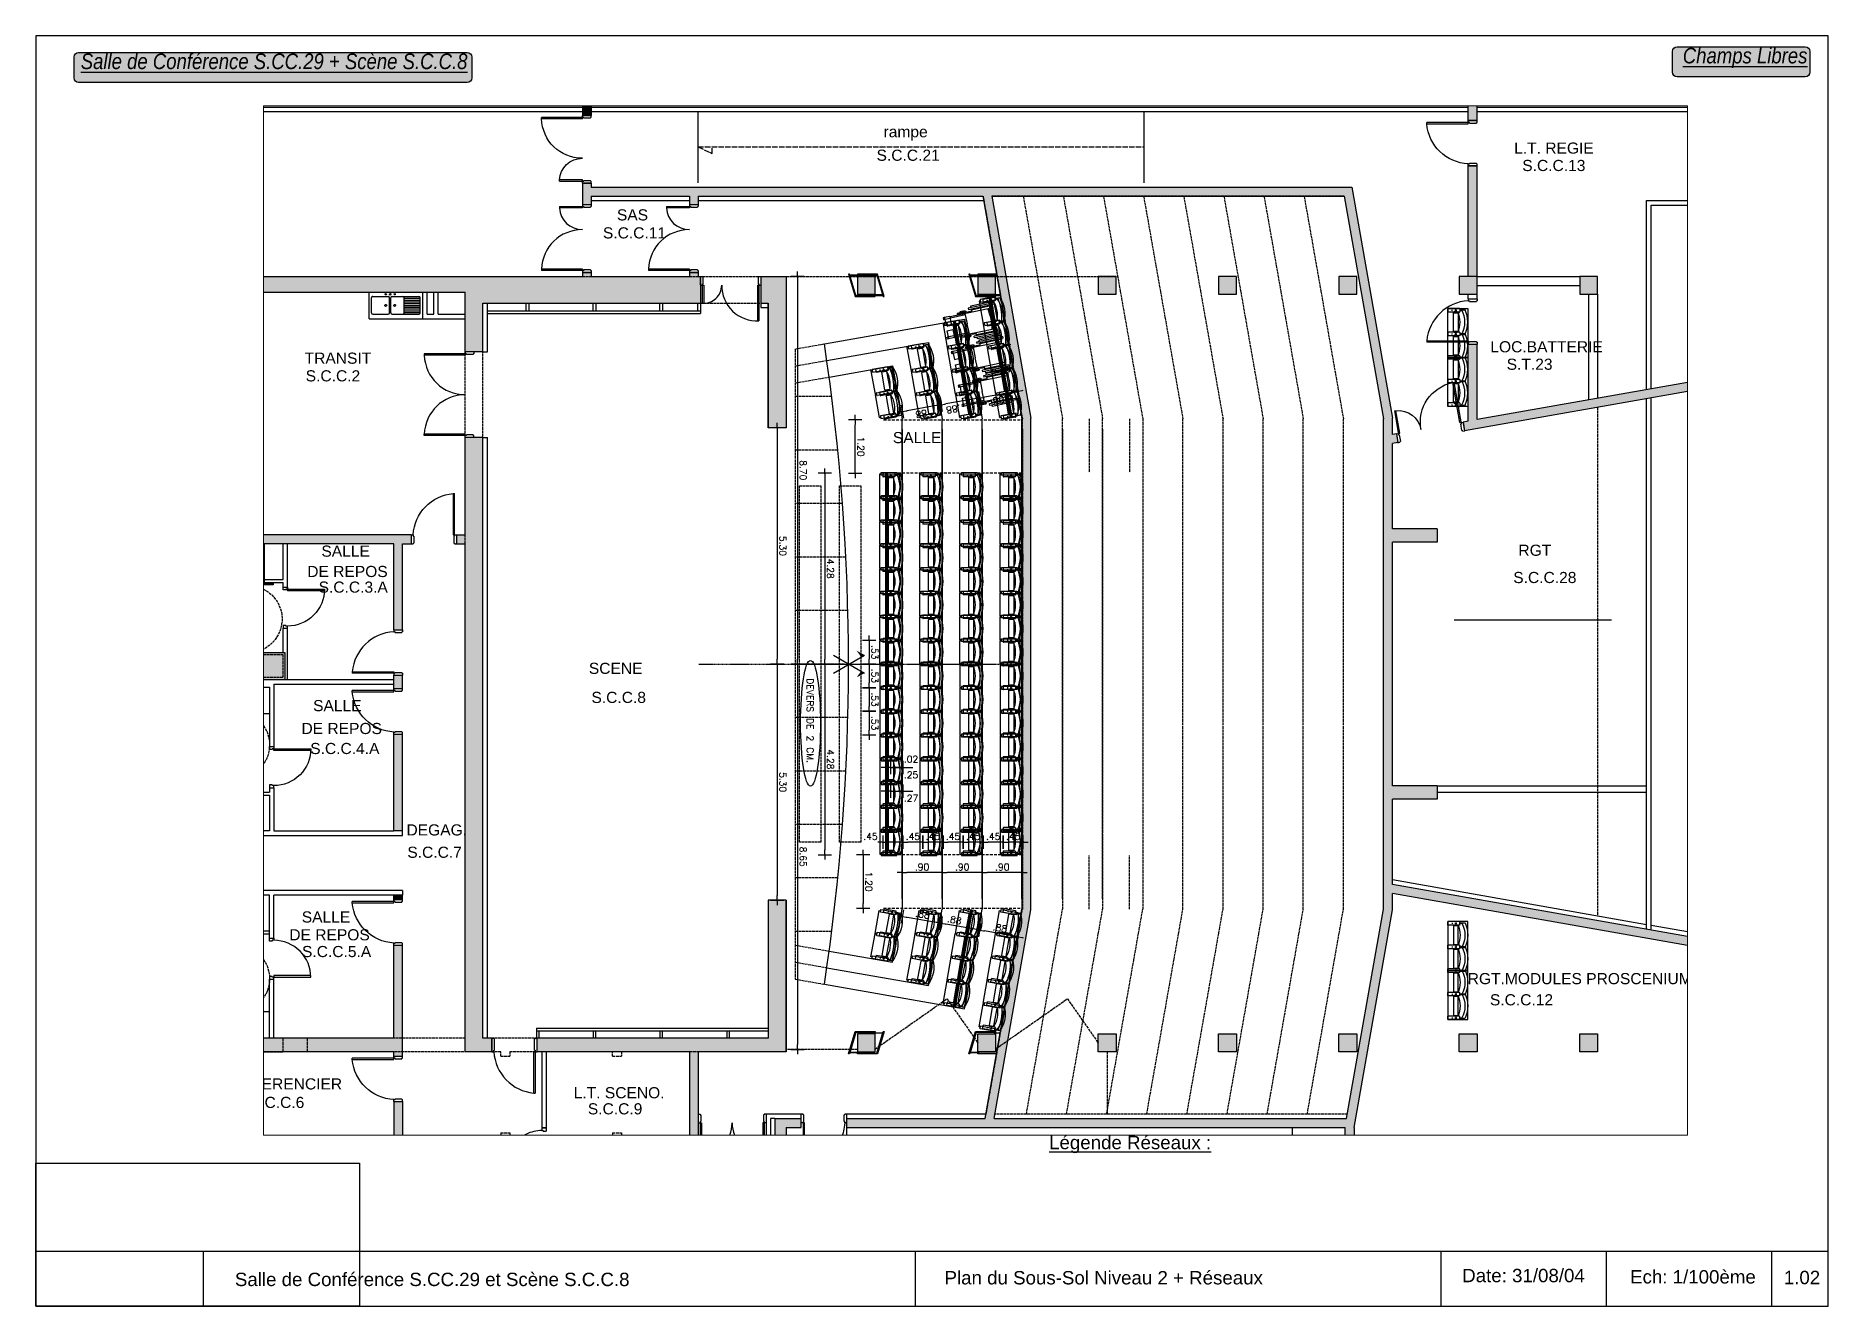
# Paper-space layout 'SCC29-SCC8-RES' of a CAD drawing. Header units: millimetres. Extents: x 11 to 413, y 16 to 301.
# The model-space entities are those that its viewports show. They can reach past a viewport. Long polylines and large blocks are cut down to what shows.
import ezdxf

# ---------------------------------------------------------------- set-up
doc = ezdxf.new("R2010")
doc.units = ezdxf.units.MM
doc.header["$LTSCALE"] = 0.5
for name, pattern in [('ACAD_ISO02W100', [15, 12, -3]), ('ACAD_ISO04W100', [30, 24, -3, 0, -3]), ('AXES', [2, 1.25, -0.25, 0.25, -0.25]), ('CACHE', [0.375, 0.25, -0.125])]:
    doc.linetypes.add(name, pattern=pattern)
doc.layers.get('0').update_dxf_attribs({"linetype": 'CONTINUOUS'})
for name, color, linetype in [('-CART', 225, 'CONTINUOUS'), ('-LEGENDE', 3, 'CONTINUOUS'), ('02-MURS-MACONNERIE', 241, 'CONTINUOUS'), ('02-MURS-PORTEUR', 1, 'CONTINUOUS'), ('02-MURS-POTEAU', 6, 'CONTINUOUS'), ('04-CLOISONS', 2, 'CONTINUOUS'), ('05-MEN-INT', 4, 'CONTINUOUS'), ('08-EQUI-HANDI', 151, 'CONTINUOUS'), ('08-EQUI-MEUBLE', 8, 'CONTINUOUS'), ('08-EQUI-SANITAIRE', 121, 'CONTINUOUS'), ('10-ANN-NOMPIECE', 3, 'CONTINUOUS'), ('10-ANN-NOMPIECE-CODE', 171, 'CONTINUOUS'), ('14-HACH-MURS', 253, 'CONTINUOUS'), ('14-HACH-POTEAU', 251, 'CONTINUOUS'), ('QG-ACCOUDOIRS', 12, 'CONTINUOUS'), ('QG-ALLÉE', 86, 'CACHE'), ('QG-BLOCN', 12, 'CONTINUOUS'), ('QGI-AMO', 84, 'CONTINUOUS'), ('QGI-IMP-AXE', 96, 'AXES'), ('QGI-IMP-COT ALLEE', 7, 'CONTINUOUS')]:
    doc.layers.add(name, color=color, linetype=linetype)
doc.layers.add('-FEN', color=7, linetype='CONTINUOUS', plot=False)
doc.styles.add('COT', font='romans.shx')
doc.styles.add('NDP', font='ARIAL.TTF', dxfattribs={"height": 0.2})
doc.styles.add('REPCOUP', font='ARIAL.TTF', dxfattribs={"width": 0.85, "height": 0.6})
doc.styles.get("Standard").update_dxf_attribs({"font": 'TXT.SHX'})
doc.styles.add('TRAME', font='ARIAL.TTF')
doc.dimstyles.new('QGI-FAUTEUIL', dxfattribs={"dimtxt": 0.15, "dimasz": 0.11, "dimexe": 0, "dimexo": 0, "dimgap": 0.05, "dimtad": 1, "dimzin": 4, "dimdsep": 46, "dimtxsty": 'COT', "dimblk1": 'COTBLOC', "dimblk2": 'COTBLOC', "dimsah": 1, "dimcen": -0.1, "dimse1": 1, "dimse2": 1, "dimadec": 0, "dimazin": 0, "dimtfac": 1, "dimtmove": 2, "dimatfit": 3, "dimldrblk": 'COTBLOC', "dimfxl": 0, "dimtolj": 1, "dimarcsym": 0})
picture_1 = doc.add_image_def('image1.jpg', size_in_pixel=(640, 283))
pattern_1 = [(144.3505736787903, (33261.98463635235, 51647.93362323692), (-0.3042616258002855, 0.1205466868706316), [1.270000000051313, -0.6350000000256564]), (234.3505736600748, (33261.98463635235, 51647.93362323692), (0.2495466653234829, 0.2117382876950897), [1.270000000051313, -0.6350000000256564])]

psp = doc.layouts.new('SCC29-SCC8-RES')

# ---------------------------------------------------------------- texts
at = {"layer": '-LEGENDE', "char_height": 4.499999999999998, "width": 210.4360875277361, "attachment_point": 1, "style": 'REPCOUP'}
for s, insert in [('{\\fArial|b0|i1|c0|p34;\\H0.7778x;\\LChamps Libres}', (380.5452230868934, 298.1672943195558)), ('{\\fArial|b0|i1|c0|p34;\\H0.7778x;\\LSalle de Conférence S.CC.29 + Scène S.C.C.8}', (21.21375967111317, 296.887172553713))]:
    psp.add_mtext(s, dxfattribs=dict(at, insert=insert))
at = {"layer": '-LEGENDE', "color": 3, "width": 210.4360875277361, "attachment_point": 1, "style": 'TRAME'}
for s, insert, char_height in [('{\\LLégende Réseaux :}', (238.4101602867765, 54.07373962627912), 3), ('{\\H0.8571x;Date: 31/08/04}', (331.0685765727143, 24.22406660307774), 3.5), ('Ech: 1/100ème', (368.726966559572, 23.93803720537971), 3), ('Salle de Conférence S.CC.29 et Scène S.C.C.8', (55.79090187347992, 23.35695010732138), 3), ('Plan du Sous-Sol Niveau 2 + Réseaux', (214.9611497316469, 23.73120493368242), 3), ('1.02', (403.1980239852185, 23.78327936231301), 3)]:
    psp.add_mtext(s, dxfattribs=dict(at, insert=insert, char_height=char_height))

msp = doc.modelspace()

# ---------------------------------------------------------------- texts
at = {"layer": '10-ANN-NOMPIECE', "style": 'NDP'}
for s, rotation, p in [('DGT.', 189.350573668281, (33291.66657500278, 51662.79220296904)), ('SAS', 189.3505736682811, (33277.43742951586, 51661.84670451345)), ('CONFERENCIER', 189.3505736682811, (33288.77841411895, 51662.01898530047)), ('L.T. SCENO.', 189.3505736682811, (33280.86444705418, 51660.91588041378)), ('rampe', 189.3505736682811, (33270.21235103544, 51660.19090910752)), ('DE REPOS', 189.3505736682811, (33287.73437141631, 51658.45605633435)), ('SALLE', 189.3505736682811, (33287.52354867488, 51658.01665986337)), ('DEGAG.', 189.3505736682811, (33285.52319696969, 51655.70762003801)), ('RGT.MODULES PROSCENIUM', 189.3505736682811, (33261.49539118078, 51655.1322282486)), ('DE REPOS', 189.3505736682811, (33288.21655557951, 51653.84494840333)), ('SALLE', 189.3505736682811, (33288.04297021021, 51653.29628423568)), ('SCENE', 189.3505736682811, (33282.0762718101, 51651.46613015053)), ('DE REPOS', 189.3505736682811, (33288.66162502322, 51650.34819559767)), ('SALLE', 189.3505736682811, (33288.42257797161, 51649.84645211454)), ('RGT', 189.3505736682811, (33261.9340516404, 51645.46437541246)), ('TRANSIT ', 189.3505736682811, (33289.49662562888, 51645.63564951401)), ('SALLE', 189.3505736682811, (33276.18957566872, 51645.25043255043)), ('SAS', 189.3505736682811, (33283.10802061429, 51641.32575388408)), ('LOC.BATTERIE', 189.3505736682811, (33263.29704701877, 51641.06257245705)), ('rampe', 189.3505736682811, (33277.50976355781, 51638.51364392392)), ('L.T. REGIE', 189.350573668281, (33263.4948263011, 51636.57719830475))]:
    msp.add_text(s, height=0.25, rotation=rotation, dxfattribs=at).set_placement(p)
at = {"layer": '10-ANN-NOMPIECE-CODE', "style": 'NDP'}
for s, rotation, p in [('S.C.14', 189.350573668281, (33291.82931964389, 51663.22921023524)), ('S.C.C.22', 189.3505736682811, (33277.6987157374, 51662.2296168689)), ('S.C.C.6', 189.3505736682811, (33287.99703674626, 51662.31072882158)), ('S.C.C.9', 189.3505736682811, (33280.49270180456, 51661.22079689839)), ('S.C.C.20', 189.3505736682811, (33270.35149104245, 51660.81634076207)), ('S.C.C.5.B', 189.350573668281, (33289.80431224042, 51660.16415108729)), ('S.C.C.5.A', 189.3505736682811, (33287.3918480895, 51658.78064122534)), ('S.C.C.7', 189.3505736682811, (33285.42281816871, 51656.19905875917)), ('S.C.C.12', 189.3505736682811, (33260.92636898494, 51655.52013706644)), ('S.C.C.4.A', 189.3505736682811, (33287.95008356463, 51654.25586978981)), ('S.C.C.4.B', 189.350573668281, (33290.66598720862, 51654.11872922805)), ('S.C.C.3.B', 189.350573668281, (33290.91817423433, 51652.22840455961)), ('S.C.C.8', 189.3505736682811, (33281.91276229359, 51652.10025792268)), ('S.C.C.3.A', 189.3505736682811, (33288.35318726736, 51650.65287251908)), ('S.C.C.28', 189.3505736682811, (33261.94906132601, 51646.08657212377)), ('S.C.C.2', 189.3505736682811, (33289.40886866536, 51646.02272538359)), ('S.C.C.11', 189.3505736682811, (33283.35231701918, 51641.77512309427)), ('S.T.23', 189.3505736682811, (33262.87191324589, 51641.38955487181)), ('S.C.C.21', 189.3505736682811, (33277.57906098962, 51639.05913482342)), ('S.C.C.13', 189.350573668281, (33263.25186167399, 51636.93287100299))]:
    msp.add_text(s, height=0.25, rotation=rotation, dxfattribs=at).set_placement(p)
at = {"layer": 'QGI-AMO', "color": 7, "linetype": 'Continuous'}
for s, p in [('FAUTEUILS AMOVIBLES', (33256.88074991233, 51640.38320770319)), ('LEGENDE :', (33256.83637588143, 51638.19305253986))]:
    msp.add_text(s, height=0.1500000000329992, rotation=99.35057366896582, dxfattribs=at).set_placement(p)
at = {"layer": 'QGI-IMP-COT ALLEE'}
msp.add_text('DEVERS DE 2 CM.', height=0.1500000000329992, rotation=99.35057366943255, dxfattribs=at).set_placement((33277.2359226287, 51650.76929639518))

# ---------------------------------------------------------------- blocks, each defined once
blk = doc.blocks.new('MVP18')
for p, q in [((0.04500000000016868, -0.03000000000001535), (0.04500000000016868, 0.9150000000000347)), ((0.04500000000016868, 0.9150000000000347), (0.07500000000010587, 0.9150000000000631)), ((0.07500000000025508, 7.105427357601002e-14), (0.07500000000010587, 0.9150000000000631)), ((1.844998017786512, 2.215472250099992e-11), (1.844998017786661, 0.9150000000221468)), ((1.874998017786599, 0.9150000000221183), (1.844998017786661, 0.9150000000221468)), ((1.874998017786599, -0.02999999997793168), (1.874998017786599, 0.9150000000221183)), ((0, 0), (0.07500000000025508, 7.105427357601002e-14)), ((0, -0.1999999999999993), (0, 0)), ((1.919998017786764, 2.208366822742391e-11), (1.844998017786512, 2.215472250099992e-11)), ((1.919998017784959, -0.1999999999779014), (1.919998017786764, 2.208366822742391e-11)), ((0, -0.1999999999999993), (0.04500000000000171, -0.1999999999999424)), ((0.04500000000016868, -0.03000000000001535), (0.06000000000016925, -0.03000000000001535)), ((0.04499999999991644, -0.1849999999999419), (0.05999999999991701, -0.1849999999999277)), ((0.04500000000000171, -0.1999999999999424), (0.04499999999991644, -0.1849999999999419)), ((0.05999999999991701, -0.1849999999999277), (0.06000000000016925, -0.03000000000001535)), ((1.859998017785035, -0.1849999999778582), (1.859998017786598, -0.02999999997793168)), ((1.874998017786599, -0.02999999997793168), (1.859998017786598, -0.02999999997793168)), ((1.874998017785035, -0.1849999999778582), (1.859998017785035, -0.1849999999778582)), ((1.874998017784954, -0.199999999977873), (1.874998017785035, -0.1849999999778582)), ((1.919998017784959, -0.1999999999779014), (1.874998017784954, -0.199999999977873))]:
    blk.add_line(p, q)
for centre, radius, start, end in [((0.04500000000016868, 4.263256414560601e-14), 0.9150000000000009, 6.913253655629101e-10, 88.12212255271848), ((1.874998017786599, 2.212630079156952e-11), 0.9154916711800533, 91.87787744728145, 180.0000000006914)]:
    blk.add_arc(centre, radius, start, end)
blk = doc.blocks.new('MVP9')
for p, q in [((0.07500000047226507, 0.9300000000000068), (0.04499999952736999, 0.9300000000000068)), ((0.04499999952735578, -0.03000000094498745), (0.04499999952736999, 0.9300000000000068)), ((0.07500000047226507, 0.9300000000000068), (0.07500000047240718, 7.105427357601002e-15)), ((0.07500000047240718, 7.105427357601002e-15), (0, 7.105427357601002e-15)), ((0, 7.105427357601002e-15), (-1.023181539494544e-12, -0.1999999999999886)), ((0.9749999973223495, 7.105427357601002e-15), (0.9749999973223495, -0.03000000094498745)), ((1.019999996849883, -7.105427357601002e-15), (0.975000000447146, 7.105427357601002e-15)), ((0.04499999999897142, -0.1999999999999886), (-1.023181539494544e-12, -0.1999999999999886)), ((0.05999999999982464, -0.03000000094498745), (0.04499999952735578, -0.03000000094498745)), ((0.05999999999905725, -0.1849999999999952), (0.04499999999905668, -0.1849999999999881)), ((0.04499999999905668, -0.1849999999999881), (0.04499999999897142, -0.1999999999999886)), ((0.05999999999982464, -0.03000000094498745), (0.05999999999905725, -0.1849999999999952)), ((0.9749999973223495, -0.03000000094498745), (0.9599999968498807, -0.03000000094498745)), ((0.9599999968498807, -0.03000000094498745), (0.9599999968498807, -0.1849999999999952)), ((0.9749999968498813, -0.1849999999999952), (0.9599999968498807, -0.1849999999999952)), ((0.9749999968498813, -0.1849999999999952), (0.9749999968498813, -0.2000000000000028)), ((1.019999996849883, -0.2000000000000028), (0.9749999968498813, -0.2000000000000028)), ((1.019999996849883, -7.105427357601002e-15), (1.019999996849883, -0.2000000000000028))]:
    blk.add_line(p, q)
for centre, radius, start, end in [((0.1750000004724157, 7.105427357601002e-15), 0.83, 0, 0), ((-0.01490479433774539, -0.05748851107972541), 0.9915727061815991, 3.323707001055704, 84.79791110587529)]:
    blk.add_arc(centre, radius, start, end)
blk = doc.blocks.new('M20L90D')
for points in [[(-185.4999999999272, 1.50000000376167), (-185.4999999977517, 93.50000000376895), (-181.4999999977663, 93.50000000368163), (-181.4999999999418, 1.500000003667083)], [(-1.499999999934516, 1.500000000021828), (-1.499999998355634, 93.50000000003638), (-5.499999998370185, 93.50000000009459), (-5.499999999934516, 1.500000000101863)], [(-186.9999999999563, 3.798049874603748e-09), (-188.4999999999636, 3.834429662674665e-09), (-188.4999999999272, 1.500000003841706), (-185.4999999999272, 1.50000000376167), (-185.5000000000364, -3.49999999623833), (-183.5000000000364, -3.499999996289262), (-183.5000000001019, -5.999999996289262), (-185.5000000001019, -5.99999999623833), (-185.5000000004729, -21.49999999623105), (-188.5000000004511, -21.49999999615829), (-188.5000000004293, -19.99999999615102), (-187.000000000422, -19.99999999620195)], [(2.91038304567337e-11, 0), (1.50000000003638, -1.455191522836685e-11), (1.500000000065484, 1.499999999970896), (-1.499999999934516, 1.500000000021828), (-1.500000000021828, -3.499999999970896), (-3.500000000021828, -3.499999999934516), (-3.500000000065484, -5.999999999941792), (-1.500000000065484, -5.999999999978172), (-1.500000000320142, -21.49999999997817), (1.499999999650754, -21.5000000000291), (1.499999999701686, -20.0000000000291), (-2.983142621815205e-10, -20)]]:
    blk.add_lwpolyline(points, close=True)
for centre, start, end in [((-185.4999999999272, 1.50000000376167), 359.9999999986597, 89.99999999865531), ((-1.499999999934516, 1.500000000021828), 89.99999999901374, 179.9999999990093)]:
    blk.add_arc(centre, 92.00000000000472, start, end)
blk = doc.blocks.new('7DP9')
for p, q in [((0.0549999995273609, -0.03000000094499633), (0.054999999527368, 0.9299999999999979)), ((0.08500000047226308, 0.9299999999999979), (0.054999999527368, 0.9299999999999979)), ((0.08500000047226308, 0.9299999999999979), (0.0850000004724123, -1.77635683940025e-15)), ((0, -1.77635683940025e-15), (-5.684341886080801e-13, -0.1000000000000032)), ((0.0850000004724123, -1.77635683940025e-15), (0, -1.77635683940025e-15)), ((0.06999999999943185, -0.1000000000000032), (-5.684341886080801e-13, -0.1000000000000032)), ((0.06999999999982975, -0.03000000094499633), (0.0549999995273609, -0.03000000094499633)), ((0.06999999999982975, -0.03000000094499633), (0.06999999999943185, -0.1000000000000032)), ((0.9699999968498858, -0.03000000094499633), (0.9699999968498858, -0.1000000000000032)), ((0.9849999973223547, -0.03000000094499633), (0.9699999968498858, -0.03000000094499633)), ((1.039999996849886, -0.100000000000005), (0.9699999968498858, -0.1000000000000032)), ((1.039999996849886, -1.77635683940025e-15), (0.9850000004471511, -1.77635683940025e-15)), ((0.9849999973223547, -1.77635683940025e-15), (0.9849999973223547, -0.03000000094499633)), ((1.039999996849886, -1.77635683940025e-15), (1.039999996849886, -0.100000000000005))]:
    blk.add_line(p, q)
for centre, radius, start, end in [((0.1850000004724137, -1.77635683940025e-15), 0.83, 0, 0), ((-0.004904794337747376, -0.05748851107973429), 0.9915727061815991, 3.323707001055704, 84.79791110587529)]:
    blk.add_arc(centre, radius, start, end)
blk = doc.blocks.new('MTP9')
for p, q in [((0.07500000047002686, 0.9299999999993815), (0.04499999952531653, 0.9299999999996089)), ((0.04499999952531653, -0.03000000094493771), (0.04499999952531653, 0.9299999999996089)), ((0.07500000047002686, 0.9299999999993815), (0.07500000047002686, -4.547473508864641e-13)), ((-1.818989403545856e-12, 8.412825991399586e-12), (-3.637978807091713e-12, -0.2999999999958618)), ((0.07500000047002686, -4.547473508864641e-13), (-3.637978807091713e-12, -6.821210263296962e-13)), ((0.04499999999643478, -0.3000000000033651), (-3.637978807091713e-12, -0.3000000000031378)), ((0.0599999999958527, -0.03000000094561983), (0.04499999952531653, -0.03000000094493771)), ((0.04499999999643478, -0.2850000000028103), (0.04499999999643478, -0.3000000000033651)), ((0.05999999999767169, -0.285000000002583), (0.04499999999643478, -0.2850000000028103)), ((0.0599999999958527, -0.03000000094561983), (0.05999999999767169, -0.285000000002583)), ((0.9749999973209924, -0.03000000094493771), (0.9599999968468182, -0.03000000094516508)), ((0.9599999968468182, -0.03000000094516508), (0.9599999968486372, -0.2850000000030377)), ((0.9749999968462362, -0.2850000000030377), (0.9599999968486372, -0.2850000000030377)), ((0.9749999973209924, -2.273736754432321e-13), (0.9749999973209924, -0.03000000094493771)), ((1.019999996846309, -9.094947017729282e-13), (0.9750000004441972, -9.094947017729282e-13)), ((0.9749999968462362, -0.2850000000030377), (0.9749999968462362, -0.3000000000038199)), ((1.019999996848128, -0.3000000000033651), (0.9749999968462362, -0.3000000000038199)), ((1.019999996846309, -3.183231456205249e-12), (1.019999996842671, -0.3000000000074579))]:
    blk.add_line(p, q)
for centre, radius, start, end in [((0.1750000004685717, -2.046363078989089e-12), 0.83, 0, 0), ((-0.01490479434141889, -0.05748851108160125), 0.9915727061815991, 3.323707001055727, 84.79791110587527)]:
    blk.add_arc(centre, radius, start, end)
blk = doc.blocks.new('MVP14')
for p, q in [((0.04500000000016513, 0.7150000000000531), (0.07500000000013785, 0.7150000000000531)), ((0.04500000000016513, -0.03000000000000824), (0.04500000000016513, 0.7150000000000531)), ((0.07500000000025153, 7.815970093361102e-14), (0.07500000000013785, 0.7150000000000531)), ((1.445000000000512, 0.7150000000000531), (1.475000000000485, 0.7150000000000531)), ((1.445000000000398, 7.815970093361102e-14), (1.445000000000512, 0.7150000000000531)), ((1.475000000000485, -0.03000000000000824), (1.475000000000485, 0.7150000000000531)), ((1.129762949858559e-12, -0.1999999999999957), (0, 7.105427357601002e-15)), ((0, 7.105427357601002e-15), (0.07500000000025153, 7.815970093361102e-14)), ((1.520000000000664, 1.4210854715202e-14), (1.445000000000398, 7.815970093361102e-14)), ((1.51999999999952, -0.1999999999999957), (1.520000000000664, 1.4210854715202e-14)), ((1.129762949858559e-12, -0.1999999999999957), (0.04500000000113147, -0.1999999999999531)), ((0.04500000000016513, -0.03000000000000824), (0.0600000000001657, -0.03000000000000824)), ((0.04500000000113147, -0.1999999999999531), (0.0450000000010462, -0.1849999999999525)), ((0.0450000000010462, -0.1849999999999525), (0.06000000000105388, -0.1849999999999454)), ((0.06000000000105388, -0.1849999999999454), (0.0600000000001657, -0.03000000000000824)), ((1.475000000000485, -0.03000000000000824), (1.460000000000484, -0.03000000000000824)), ((1.459999999999603, -0.1849999999999383), (1.460000000000484, -0.03000000000000824)), ((1.474999999999604, -0.1849999999999596), (1.459999999999603, -0.1849999999999383)), ((1.474999999999518, -0.1999999999999531), (1.474999999999604, -0.1849999999999596)), ((1.51999999999952, -0.1999999999999957), (1.474999999999518, -0.1999999999999531))]:
    blk.add_line(p, q)
for centre, start, end in [((0.04500027723226907, 0.0006296362293696234), 359.9495447489056, 87.59529758501104), ((1.474999722768096, 0.000629636229362518), 92.4047024149662, 180.0504552510934)]:
    blk.add_arc(centre, 0.715, start, end)
blk = doc.blocks.new('AD')
for p, q in [((28, 38.32924836601307), (22, 38.32924836601307)), ((22, 38.32924836601307), (22, 3.329248366013067)), ((22, 3.329248366013067), (28, 3.329248366013068)), ((28, 3.329248366013068), (28, 38.32924836601307))]:
    blk.add_line(p, q)
blk = doc.blocks.new('AG')
blk.add_lwpolyline([(-28, 4.329248366013076), (-28, 37.32924836601308, -0.414213562373095), (-27, 38.32924836601308), (-23, 38.32924836601308, -0.414213562373095), (-22, 37.32924836601308), (-22, 4.329248366013076, -0.414213562373095), (-23, 3.329248366013076), (-27, 3.329248366013076, -0.414213562373095)], format="xyb", close=True)
blk = doc.blocks.new('MVP84')
for p, q in [((0.04500002952772775, -0.02999994094511749), (0.04500002952772775, 0.7994373043234191)), ((0.04500002952772775, -0.02999994094511749), (0.04500002952590876, 0.7994373043225096)), ((0.07499997047307261, -6.821210263296962e-13), (0.07499997047307261, 0.8000000000001819)), ((1.2749999704738, -1.591615728102624e-12), (1.2749999704738, 0.3999999901441242)), ((1.304999911419145, 0.3999999999991815), (1.304999911419145, -0.02999994094602698)), ((0.07499997047307261, -6.821210263296962e-13), (0, -4.547473508864641e-13)), ((0, -0.2000000000005002), (0, -4.547473508864641e-13)), ((0.04500000000007276, -0.2000000000000455), (0, -0.2000000000005002)), ((0.06000000000130967, -0.02999994094511749), (0.04500002952772775, -0.02999994094511749)), ((0.05999999999949068, -0.1850000000008549), (0.04500000000007276, -0.1850000000001728)), ((0.04500000000007276, -0.2000000000000455), (0.04500000000007276, -0.1850000000001728)), ((0.05999999999949068, -0.1850000000008549), (0.06000000000130967, -0.02999994094511749)), ((1.349999940948692, -9.094947017729282e-13), (1.2749999704738, -1.591615728102624e-12)), ((1.304999911419145, -0.02999994094602698), (1.289999940947382, -0.02999994094693648)), ((1.289999940947382, -0.02999994094693648), (1.289999940947382, -0.1850000000008549)), ((1.3049999409468, -0.185000000001537), (1.289999940947382, -0.1850000000008549)), ((1.3049999409468, -0.185000000001537), (1.304999940948619, -0.2000000000007276)), ((1.349999940946873, -0.2000000000018645), (1.304999940948619, -0.2000000000007276)), ((1.349999940948692, -9.094947017729282e-13), (1.349999940946873, -0.2000000000018645))]:
    blk.add_line(p, q)
for centre, radius, start, end in [((0.07499997047307261, -1.13686837721616e-12), 0.8, 359.9999999999981, 92.14909139460318), ((1.2749999704738, -2.728484105318785e-12), 0.4, 85.6987861781343, 179.9999999997603)]:
    blk.add_arc(centre, radius, start, end)
blk = doc.blocks.new('E4')
for p, q in [((-1.2, 0), (0, 0)), ((-1.199999999999999, -0.6000000000000005), (-1.2, 0)), ((0, -0.5999999999999996), (0, 0)), ((-1.149999999999999, -0.4700000000000015), (-1.15, -0.1299999999999999)), ((-1.12, -0.09999999999999964), (-0.7749999999999995, -0.09999999999999964)), ((-0.7450000000000001, -0.4700000000000006), (-0.7449999999999992, -0.1299999999999999)), ((-0.7149999999999999, -0.4700000000000015), (-0.7150000000000007, -0.1299999999999999)), ((-0.6850000000000005, -0.09999999999999964), (-0.08500000000000085, -0.1000000000000032)), ((-0.415, -0.4700000000000006), (-0.4150000000000009, -0.1300000000000008)), ((-0.4150000000000009, -0.1400000000000015), (-0.05499999999999972, -0.1400000000000032)), ((-0.4150000000000009, -0.1800000000000015), (-0.05499999999999972, -0.1800000000000033)), ((-0.4150000000000009, -0.2200000000000015), (-0.05499999999999972, -0.2200000000000033)), ((-0.415, -0.2600000000000016), (-0.05499999999999972, -0.2600000000000033)), ((-0.415, -0.3000000000000007), (-0.05499999999999972, -0.3000000000000034)), ((-0.415, -0.3400000000000025), (-0.05499999999999972, -0.3400000000000034)), ((-0.415, -0.3800000000000026), (-0.05499999999999972, -0.3800000000000034)), ((-0.05499999999999972, -0.4699999999999989), (-0.05499999999999972, -0.1300000000000034)), ((-1.199999999999999, -0.6000000000000005), (0, -0.5999999999999996)), ((-1.119999999999999, -0.5000000000000018), (-0.7750000000000004, -0.5000000000000009)), ((-0.6849999999999996, -0.5000000000000018), (-0.08500000000000085, -0.4999999999999991)), ((-0.415, -0.4200000000000017), (-0.05499999999999972, -0.4200000000000035)), ((-0.415, -0.4600000000000017), (-0.05499999999999972, -0.4600000000000035))]:
    blk.add_line(p, q)
for centre, radius in [((-0.8299999999999992, -0.2999999999999998), 0.022), ((-0.8300000000000001, -0.04999999999999982), 0.015), ((-0.7300000000000004, -0.04999999999999982), 0.0175), ((-0.6299999999999999, -0.2999999999999998), 0.022), ((-0.6300000000000008, -0.04999999999999982), 0.015)]:
    blk.add_circle(centre, radius)
for centre, start, end in [((-1.12, -0.1299999999999999), 90, 180.0000000000001), ((-0.7749999999999995, -0.1299999999999999), 7.993605777301127e-14, 90), ((-0.6850000000000005, -0.1299999999999999), 90, 180.0000000000001), ((-0.4450000000000012, -0.1300000000000008), 7.993605777301127e-14, 90), ((-0.08500000000000085, -0.1300000000000034), 7.993605777301127e-14, 89.99999999999967), ((-1.119999999999999, -0.4700000000000015), 180.0000000000001, 270.0000000000001), ((-0.7750000000000004, -0.4700000000000006), 270.0000000000001, 0), ((-0.6849999999999996, -0.4700000000000015), 180.0000000000001, 270), ((-0.4450000000000003, -0.4700000000000006), 270.0000000000001, 7.993605777301127e-14), ((-0.08500000000000085, -0.4699999999999989), 270.0000000000002, 7.993605777301127e-14)]:
    blk.add_arc(centre, 0.03, start, end)
blk = doc.blocks.new('MVP95')
for p, q in [((0.04500002952750037, -0.0299999409450038), (0.04500002952750037, 0.9149999999999991)), ((0.07499997047250417, 0.9149999999999991), (0.04500002952750037, 0.9149999999999991)), ((0.07499997047250417, 0), (0.07499997047250417, 0.9149999999999991)), ((1.474999970472503, 0.5149999999999721), (1.445000029527499, 0.5149999999999721)), ((1.445000029527499, -2.842170943040401e-14), (1.445000029527499, 0.5149999999999721)), ((1.474999970472503, 0.5149999999999721), (1.474999970472503, -0.02999994094503222)), ((0, -0.1999999999999957), (0, 0)), ((0.07499997047250417, 0), (0, 0)), ((0.04500000000000171, -0.2000000000000028), (0, -0.1999999999999957)), ((0.06000000000000227, -0.0299999409450038), (0.04500002952750037, -0.0299999409450038)), ((0.04500000000000171, -0.2000000000000028), (0.04500000000000171, -0.1850000000000023)), ((0.06000000000000938, -0.1850000000000023), (0.04500000000000171, -0.1850000000000023)), ((0.06000000000000938, -0.1850000000000023), (0.06000000000000227, -0.0299999409450038)), ((1.520000000000003, -2.842170943040401e-14), (1.445000029527499, -2.842170943040401e-14)), ((1.460000000000001, -0.02999994094503222), (1.459999999999987, -0.1850000000000378)), ((1.474999970472503, -0.02999994094503222), (1.460000000000001, -0.02999994094503222)), ((1.475000000000001, -0.1850000000000449), (1.459999999999987, -0.1850000000000378)), ((1.475000000000001, -0.1850000000000449), (1.474999999999987, -0.2000000000000384)), ((1.52000000000001, -0.2000000000000384), (1.474999999999987, -0.2000000000000384)), ((1.520000000000003, -2.842170943040401e-14), (1.52000000000001, -0.2000000000000384))]:
    blk.add_line(p, q)
for centre, radius, start, end in [((0.04500091962403729, 0.0004919043834590298), 0.915, 359.9691977634917, 88.12117258811863), ((1.475000044872864, 0.0008745298282661906), 0.515, 93.33951043760415, 180.097294936399)]:
    blk.add_arc(centre, radius, start, end)
blk = doc.blocks.new('G10D80D')
for points in [[(-4.49999999996362, -2.182787284255028e-11), (-4.500000000385626, 82.9999999999709), (-8.500000000392902, 82.99999999995634), (-8.499999999970896, -4.365574568510056e-11)], [(-91.99999999998545, 0), (-87.49999999999272, -2.182787284255028e-11), (-87.50000000000728, -4.000000000021828), (-86.00000000001455, -4.000000000043656), (-86.0000000000291, -10.0000000000291), (-92.00000000004366, -9.999999999992724)], [(2.91038304567337e-11, 0), (-4.49999999996362, -2.182787284255028e-11), (-4.499999999949068, -4.000000000021828), (-5.999999999956344, -4.00000000003638), (-5.999999999919964, -10.00000000002183), (8.003553375601768e-11, -9.999999999985448)]]:
    blk.add_lwpolyline(points, close=True)
blk.add_arc((-4.49999999996362, -2.182787284255028e-11), 83.00000000000038, 90.00000000029242, 180.0000000002966)
blk = doc.blocks.new('_PSD8383')
for p, q in [((0, 80), (80, 80)), ((0, 0), (0, 80)), ((3, 40), (3, 69)), ((11, 77), (69, 77)), ((77, 11), (77, 69)), ((80, 0), (80, 80)), ((0, 0), (80, 0)), ((3, 11), (3, 16.78362646751339)), ((11, 3), (16.78362646751702, 3)), ((40, 3), (69, 3))]:
    blk.add_line(p, q)
for radius in [4.75, 3.25]:
    blk.add_circle((20.5, 20.5), radius)
for centre, radius, start, end in [((11, 69), 8, 90, 180), ((69, 69), 8, 0, 90), ((40, 40), 36.99999999999994, 180, 270), ((5, 16.78362646751339), 2, 33.55730976191935, 180), ((11, 11), 8, 180, 270), ((40, 40), 39.99999999999994, 213.5573097619215, 236.4426902380835), ((16.78362646751702, 5), 2, 270, 56.4426902380835), ((69, 11), 8, 270, 0)]:
    blk.add_arc(centre, radius, start, end)
blk = doc.blocks.new('_PSV6747')
for points in [[(33.5, -23.5, 0.1341425521080883), (31.17146915440753, -14.97686284715201, 0.1068243893519224), (23.68807716974879, -6.882990642116056, 0.08242237226061264), (13.27928806114869, -1.89017784430871, 0.07081326587859237), (0, 0, 0.0708132658785921), (-13.27928806114869, -1.89017784430871, 0.08242237226061234), (-23.68807716974879, -6.882990642116056, 0.1068243893519217), (-31.17146915440753, -14.97686284715201, 0.134142552108088), (-33.5, -23.5, 0.1341425521080873), (-31.17146915440753, -32.02313715284981, 0.1068243893519204), (-23.68807716974879, -40.11700935788394, 0.08242237226061305), (-13.27928806114869, -45.10982215569129, 0.07081326587859275), (0, -47, 0.0708132658785921), (13.27928806114869, -45.10982215569129, 0.08242237226061234), (23.68807716974879, -40.11700935788394, 0.1068243893519203), (31.17146915440753, -32.02313715284981, 0.1341425521080895)], [(30.5, -23.5, 0.1341425521080882), (28.58819817285621, -16.50221888292799, 0.1068243893519229), (21.96523084389082, -9.338963064084965, 0.082422372260613), (12.44220617803512, -4.771027358074207, 0.07081326587859224), (0, -3, 0.070813265878592), (-12.44220617803512, -4.771027358074207, 0.08242237226061222), (-21.96523084389082, -9.338963064084965, 0.1068243893519212), (-28.58819817285621, -16.50221888292799, 0.134142552108088), (-30.5, -23.5, 0.1341425521080872), (-28.58819817285621, -30.49778111707201, 0.1068243893519204), (-21.96523084389082, -37.66103693591504, 0.08242237226061344), (-12.44220617803512, -42.22897264192579, 0.070813265878593), (0, -44, 0.07081326587859199), (12.44220617803512, -42.22897264192579, 0.08242237226061218), (21.96523084389082, -37.66103693591504, 0.1068243893519206), (28.58819817285621, -30.49778111707201, 0.1341425521080894)]]:
    blk.add_lwpolyline(points, format="xyb", close=True)
for radius in [2.25, 2]:
    blk.add_circle((0, -9.946683836540615), radius)
blk = doc.blocks.new('_PSWEN2')
for p, q in [((-17.5, 8), (-17.5, 36)), ((-16.5, 8), (-16.5, 36)), ((-13.5, 8), (-13.5, 36)), ((9.5, 4), (-9.5, 4)), ((9.5, 1), (-9.5, 1)), ((9.5, 0), (-9.5, 0)), ((13.5, 8), (13.5, 36)), ((16.5, 8), (16.5, 36)), ((17.5, 8), (17.5, 36))]:
    blk.add_line(p, q)
for points in [[(17.5, 36, 0.06826382060542281), (16.26169619703433, 45.02772038844341, 0.08045224231277268), (12.86133624232025, 52.38002704373503, 0.1070691000219227), (6.954294277667941, 58.0363701559254, 0.13847394842532), (0, 60, 0.1384739484253204), (-6.954294277664303, 58.0363701559254, 0.1070691000219228), (-12.86133624232025, 52.38002704373503, 0.08045224231277125), (-16.26169619703433, 45.02772038844341, 0.06826382060542001), (-17.5, 36, 0.06826382060541795)], [(16.5, 36, 0.06826382060542292), (15.29863076223046, 44.75845292237136, 0.08045224231277268), (12.03248756824541, 51.82055418873279, 0.1070691000219226), (6.431269786724442, 57.18405250277283, 0.1384739484253201), (0, 59, 0.13847394842532), (-6.431269786724442, 57.18405250277283, 0.1070691000219222), (-12.03248756824541, 51.82055418873279, 0.08045224231277111), (-15.29863076223046, 44.75845292237136, 0.06826382060541968), (-16.5, 36, 0.06826382060541968)]]:
    blk.add_lwpolyline(points, format="xyb")
blk.add_lwpolyline([(0, 16, 0.1384739484253201), (4.862196313897584, 17.37290045668306, 0.107069100021923), (9.545941546017275, 21.85786437626848, 0.08045224231277304), (12.40943445781522, 28.04934947583752, 0.06826382060542015), (13.5, 36, 0.06826382060542265), (12.40943445781522, 43.95065052416066, 0.08045224231277291), (9.545941546017275, 50.1421356237297, 0.1070691000219232), (4.862196313897584, 54.62709954331513, 0.1384739484253201), (0, 56, 0.1384739484253207), (-4.862196313897584, 54.62709954331513, 0.1070691000219222), (-9.545941546017275, 50.1421356237297, 0.08045224231277107), (-12.40943445781522, 43.95065052416066, 0.06826382060542081), (-13.5, 36, 0.06826382060541814), (-12.40943445781522, 28.04934947583752, 0.08045224231276994), (-9.545941546017275, 21.85786437626848, 0.1070691000219241), (-4.862196313897584, 17.37290045668306, 0.1384739484253215)], format="xyb", close=True)
for centre, radius in [((0, 25), 3.25), ((0, 25), 2.25), ((0, 9.5), 1.75)]:
    blk.add_circle(centre, radius)
for centre, radius, start, end in [((-9.5, 8), 8, 180, 270), ((-9.5, 8), 7, 180, 270), ((-9.5, 8), 4, 180, 270), ((9.5, 8), 8, 270, 0), ((9.5, 8), 4, 269.9999672825294, 359.9999934698873), ((9.5, 8), 7, 270, 0)]:
    blk.add_arc(centre, radius, start, end)
blk = doc.blocks.new('Hand-siege')
for p, q in [((-13.24256219652852, 21.91923256541918), (46.75743780347148, 21.91923256541918)), ((-13.24256219652852, 18.41923256541918), (-13.24256219652852, 21.91923256541918)), ((-13.24256219652852, 18.41923256541918), (46.75743780347148, 18.41923256541918)), ((-7.242562196528525, 25.41923256541918), (40.75743780347148, 25.41923256541918)), ((-7.242562196528525, 25.41923256541918), (-7.242562196528525, 21.91923256541918)), ((-7.242562196528525, 18.41923256541918), (-7.242562196528525, 11.41923256541918)), ((-7.242562196528525, 16.41923256541918), (40.75743780347148, 16.41923256541918)), ((-7.242562196528525, 11.41923256541918), (90.47117085005266, 11.41923256541918)), ((40.75743780347148, 25.41923256541918), (40.75743780347148, 21.91923256541918)), ((40.75743780347148, 18.41923256541918), (40.75743780347148, 11.41923256541918)), ((40.88878200189174, 13.77831329489118), (50.26026663110133, 13.77831329489118)), ((46.75743780347148, 21.91923256541918), (46.75743780347148, 18.41923256541918)), ((50.26026663110133, 13.77831329489118), (50.26026663110133, 11.41923256541918)), ((52.746565726271, 15.60127821147375), (52.746565726271, 14.10127821147375)), ((52.746565726271, 15.60127821147375), (55.04162757095219, 15.60127821147353)), ((55.04162757095219, 14.10127821147353), (52.746565726271, 14.10127821147375)), ((55.04162757095037, 17.60127821147375), (66.89938060406894, 17.60127821147375)), ((55.04162757095037, 12.10127821147398), (55.04162757095037, 17.60127821147375)), ((66.89938060406894, 12.10127821147375), (55.04162757095037, 12.10127821147398)), ((55.62976421532403, 12.10127821147421), (55.62976421532403, 11.41923256541918)), ((56.75743780347148, 11.41923256541918), (56.75743780347148, -12.08076743458059)), ((56.75743780347148, 8.419232565419406), (90.4608184896606, 8.419232565419179)), ((58.09365868958957, 12.10127821147398), (58.09365868958957, 11.41923256541918)), ((58.63717023972094, 15.60127821147353), (58.63717023972276, 12.10127821147421)), ((58.63717023972094, 15.60127821147353), (73.5932981963615, 15.60127821147375)), ((73.5932981963615, 14.10127821147375), (58.63717023972276, 14.10127821147353)), ((66.89938060406894, 17.60127821147375), (66.89938060406894, 15.60127821147375)), ((66.89938060406894, 14.10127821147375), (66.89938060406894, 12.10127821147375)), ((73.5932981963615, 15.60127821147375), (73.5932981963615, 14.10127821147375)), ((90.80618530331412, 12.05797601330278), (103.4289794121669, 12.05797601330278)), ((90.80618530331412, 7.810612332518531), (103.4289794121669, 7.810612332518531)), ((90.80618530331412, -6.101153377356695), (90.80618530331412, 7.810612332518531)), ((103.4289794121687, 7.810612332518531), (103.4289794121669, -6.101153377356695)), ((103.7639938654283, 11.41923256541918), (104.1632678438655, 11.41923256541918)), ((103.7743462258204, 8.419232565419179), (104.1632678438673, 8.419232565419179)), ((104.1632678438655, 12.28742388437399), (106.7574378034715, 12.28742388437422)), ((104.1632678438655, 7.517480093807762), (104.1632678438655, 12.28742388437399)), ((104.1632678438655, 7.517480093807762), (106.7574378034697, 7.517480093807762)), ((106.7574378034715, 12.28742388437422), (106.7574378034697, 7.517480093807762)), ((-7.242562196528525, -42.58076743458059), (-7.242562196528525, -35.58076743458059)), ((-7.242562196528525, -35.58076743458059), (90.47117085005266, -35.58076743458059)), ((40.75743780347148, -42.58076743458059), (40.75743780347148, -35.58076743458059)), ((40.88878200189174, -37.93984816405282), (50.26026663110133, -37.93984816405282)), ((50.26026663110133, -37.93984816405282), (50.26026663110133, -35.58076743458059)), ((55.04162757095219, -38.26281308063517), (52.746565726271, -38.26281308063517)), ((52.746565726271, -39.76281308063517), (52.746565726271, -38.26281308063517)), ((52.746565726271, -39.76281308063517), (55.04162757095219, -39.76281308063517)), ((66.89938060406894, -36.26281308063517), (55.04162757095037, -36.26281308063562)), ((55.04162757095037, -36.26281308063562), (55.04162757095037, -41.76281308063517)), ((55.62976421532403, -36.26281308063608), (55.62976421532403, -35.58076743458059)), ((56.75743780347148, -35.58076743458059), (56.75743780347148, -12.08076743458059)), ((56.75743780347148, -32.58076743458105), (90.4608184896606, -32.58076743458059)), ((58.09365868958957, -36.26281308063562), (58.09365868958957, -35.58076743458059)), ((58.63717023972094, -39.76281308063517), (58.63717023972276, -36.26281308063608)), ((73.5932981963615, -38.26281308063517), (58.63717023972276, -38.26281308063517)), ((58.63717023972094, -39.76281308063517), (73.5932981963615, -39.76281308063517)), ((66.89938060406894, -38.26281308063517), (66.89938060406894, -36.26281308063517)), ((66.89938060406894, -41.76281308063517), (66.89938060406894, -39.76281308063517)), ((73.5932981963615, -39.76281308063517), (73.5932981963615, -38.26281308063517)), ((103.4289794121669, -6.101153377356695), (90.80618530331412, -6.101153377356695)), ((90.80618530331412, -18.06038149180495), (90.80618530331412, -31.97214720167995)), ((103.4289794121669, -18.06038149180495), (90.80618530331412, -18.06038149180495)), ((90.80618530331412, -31.97214720167995), (103.4289794121669, -31.97214720167995)), ((90.80618530331412, -36.21951088246442), (103.4289794121669, -36.21951088246442)), ((103.4289794121687, -31.97214720167995), (103.4289794121669, -18.06038149180495)), ((103.7639938654283, -35.58076743458059), (104.1632678438655, -35.58076743458059)), ((103.7743462258204, -32.58076743458059), (104.1632678438673, -32.58076743458059)), ((104.1632678438655, -31.67901496296963), (106.7574378034697, -31.67901496296963)), ((104.1632678438655, -31.67901496296963), (104.1632678438655, -36.44895875353541)), ((104.1632678438655, -36.44895875353541), (106.7574378034715, -36.44895875353586)), ((106.7574378034715, -36.44895875353586), (106.7574378034697, -31.67901496296963)), ((-13.24256219652852, -42.58076743458059), (-13.24256219652852, -46.08076743458059)), ((-13.24256219652852, -42.58076743458059), (46.75743780347148, -42.58076743458059)), ((-13.24256219652852, -46.08076743458059), (46.75743780347148, -46.08076743458059)), ((-7.242562196528525, -40.58076743458059), (40.75743780347148, -40.58076743458059)), ((-7.242562196528525, -49.58076743458059), (-7.242562196528525, -46.08076743458059)), ((-7.242562196528525, -49.58076743458059), (40.75743780347148, -49.58076743458059)), ((40.75743780347148, -49.58076743458059), (40.75743780347148, -46.08076743458059)), ((46.75743780347148, -46.08076743458059), (46.75743780347148, -42.58076743458059)), ((55.04162757095037, -41.76281308063517), (66.89938060406894, -41.76281308063517))]:
    blk.add_line(p, q)
for centre in [(57.84002610444441, 14.82157065624119), (57.84002610444441, -38.98310552540261)]:
    blk.add_circle(centre, 0.4345882630238975)
for centre, radius, start, end in [((113.5592138849752, -12.08076743458059), 114.1999999999207, 168.1248756535277, 180), ((113.5592138849752, -12.08076743458059), 111.6999999999207, 167.8550871855751, 180), ((94.1316361992649, 9.906583218026071), 3.960696229319836, 147.0992453608243, 211.8661858106728), ((100.1035285162161, 9.906583218026071), 3.960696229319836, 328.1338141893272, 32.90075463917569), ((113.5592138849752, -12.08076743458059), 114.1999999999207, 180, 191.8751243464723), ((113.5592138849752, -12.08076743458059), 111.6999999999207, 180, 192.1449128144249), ((94.1316361992649, -34.06811808718794), 3.960696229319836, 148.1338141893272, 212.9007546391757), ((100.1035285162161, -34.06811808718794), 3.960696229319836, 327.0992453608243, 31.86618581067281)]:
    blk.add_arc(centre, radius, start, end)
blk = doc.blocks.new('F-NEC45')
for p, q in [((-3.823718423011996, 21.00000000005411), (-3.823718423011996, 22.60226043124749)), ((3.216466508843041, 21.00000000005411), (3.216466508843041, 22.59459765413158)), ((9.203440416683407, 27.49999999999955), (20.42633263588232, 27.49999999999955)), ((9.203440416683407, 27.49999999999955), (20.42633263588232, 27.49999999999955)), ((-3.823718423011996, -21.00000000000318), (-3.823718423011996, -22.60226043119656)), ((3.216466508843041, -21.00000000000318), (3.216466508843041, -22.59459765408064)), ((9.203440416683407, -27.49999999994861), (20.42633263588232, -27.49999999994861)), ((14.27324782378037, -27.49999999999955), (20.42633297567136, -27.49999999999955))]:
    blk.add_line(p, q)
blk.add_lwpolyline([(5.647420566280744, 20.00000000005275), (5.647420566280744, -20.00000000000182, -0.4142135623730924), (4.647420566278925, -21.00000000000318), (-4.352582972805067, -21.00000000000318, -0.414213562373095), (-5.352582972806886, -20.00000000000182), (-5.352582972806886, 20.00000000005275, -0.4142135623731006), (-4.352582972805067, 21.00000000005411), (4.647420566278925, 21.00000000005411, -0.414213562373095)], format="xyb", close=True)
for centre, radius, start, end in [((-3.521996211648911, 22.60226043124749), 0.3017222113652842, 105.804700843312, 180), ((-0.3171003275610929, 11.27994424734061), 12.06888845461137, 74.05888086216083, 105.804700843312), ((2.914744297478137, 22.59459765413158), 0.3017222113652842, 0, 74.05888086216083), ((-47.35441668894509, 1.411783250659937e-05), 57.05, 335.6745207240404, 24.32544815580843), ((14.27324782378037, 27.00000000005093), 0.5, 90.00000000000001, 207.9796055981861), ((-36.55000000000018, -3.585155354812741e-07), 57.05, 332.0203944018371, 27.97960640653576), ((20.42633263588232, 26.99999999999955), 0.5, 25.35538325049938, 90), ((-36.55000000000018, -3.585155354812741e-07), 63.55, 334.6446174705367, 25.35538325054527), ((-3.521996211648911, -22.60226043119656), 0.3017222113652842, 180, 254.195299156688), ((-0.3171003275610929, -11.27994424728968), 12.06888845461137, 254.195299156688, 285.9411191378392), ((2.914744297478137, -22.59459765408064), 0.3017222113652842, 285.9411191378392, 0), ((14.27324782378037, -27), 0.5, 152.0203944018139, 270), ((20.42633297567136, -26.99999999999955), 0.5, 270, 334.6446174704897)]:
    blk.add_arc(centre, radius, start, end)
blk = doc.blocks.new('COTBLOC')
for p, q in [((-0.7599999999999909, 0), (-0.9900000000000091, 0)), ((0, 0), (-0.7599999999999909, 0)), ((0, -1.360799999999998), (0, 1.360800000000012)), ((0, 0), (0.7600000000000477, 0)), ((0.7600000000000477, 0), (0.9900000000000091, 0))]:
    blk.add_line(p, q)
at = {"const_width": 0.15}
blk.add_lwpolyline([(-0.1000000000000014, 0, 1), (0.1000000000000014, 0, 1)], format="xyb", close=True, dxfattribs=at)
blk = doc.blocks.new('*D123')
at = {"layer": 'QGI-IMP-COT ALLEE', "color": 0, "lineweight": -2}
blk.add_line((33278.88880087325, 51642.01507417459), (33277.51159776968, 51650.37885428613), dxfattribs=at)
at = {"layer": 'QGI-IMP-COT ALLEE', "color": 0, "lineweight": -2, "xscale": 0.11, "yscale": 0.11, "zscale": 0.11}
for p, rotation in [((33277.49372553806, 51650.4873926818), 99.35057366943255), ((33278.90667310487, 51641.90653577891), 279.3505736694325)]:
    blk.add_blockref('COTBLOC', p, dxfattribs=dict(at, rotation=rotation))
at = {"layer": 'QGI-IMP-COT ALLEE', "color": 0, "lineweight": -3, "insert": (33278.07686023547, 51646.17665487625), "char_height": 0.15, "attachment_point": 5, "rotation": 99.35057366943255, "style": 'COT'}
blk.add_mtext('\\A1;8.70', dxfattribs=at)
blk = doc.blocks.new('A-NEC45')
for p, q in [((-18.0455449371857, 3.5), (-18.0455449371857, -3.5)), ((8.703440416683407, 4), (-17.5455449371857, 4)), ((9.203440416683407, 3.5), (9.203440416683407, -3.5)), ((8.703440416683407, -4), (-17.5455449371857, -4))]:
    blk.add_line(p, q)
at = {"color": 7, "lineweight": -3}
for p, q in [((-8.990689882128208, 0), (-7.009310117871792, 0)), ((-8, -0.9906898821282084), (-8, 0.9906898821282084)), ((-2.123995024998294, 0), (2.123995024998294, 0)), ((0, -2.123995024998294), (0, 2.123995024998294)), ((11.00931011787179, 0), (12.99068988212821, 0)), ((12, -0.9906898821282084), (12, 0.9906898821282084))]:
    blk.add_line(p, q, dxfattribs=at)
for centre, radius, start, end in [((-17.5455449371857, 3.5), 0.5, 90, 180), ((8.703440416683407, 3.5), 0.5, 0, 90), ((-17.5455449371857, -3.5), 0.5, 180, 270), ((-6.875009463144124, 0), 14.2, 343.4954844785498, 343.6693626445504), ((8.703440416683407, -3.5), 0.5, 270, 0)]:
    blk.add_arc(centre, radius, start, end)
blk = doc.blocks.new('*D124')
at = {"layer": 'QGI-IMP-COT ALLEE', "color": 0, "lineweight": -2}
blk.add_line((33277.47585330645, 51650.59593107749), (33276.10676653623, 51658.91042054542), dxfattribs=at)
at = {"layer": 'QGI-IMP-COT ALLEE', "color": 0, "lineweight": -2, "xscale": 0.11, "yscale": 0.11, "zscale": 0.11}
for p, rotation in [((33276.0888943046, 51659.0189589411), 99.35057366943255), ((33277.49372553807, 51650.48739268181), 279.3505736694325)]:
    blk.add_blockref('COTBLOC', p, dxfattribs=dict(at, rotation=rotation))
at = {"layer": 'QGI-IMP-COT ALLEE', "color": 0, "lineweight": -3, "insert": (33276.66797083533, 51654.73286645734), "char_height": 0.15, "attachment_point": 5, "rotation": 99.35057366943255, "style": 'COT'}
blk.add_mtext('\\A1;8.65', dxfattribs=at)
blk = doc.blocks.new('*D125')
at = {"layer": 'QGI-IMP-COT ALLEE', "color": 0, "lineweight": -2}
blk.add_line((33275.328501722, 51654.57981884285), (33275.16933931232, 51655.54641242006), dxfattribs=at)
at = {"layer": 'QGI-IMP-COT ALLEE', "color": 0, "lineweight": -2, "xscale": 0.11, "yscale": 0.11, "zscale": 0.11}
for p, rotation in [((33275.15146703205, 51655.65495080773), 99.35059935256359), ((33275.34637400227, 51654.47128045518), 279.3505993525636)]:
    blk.add_blockref('COTBLOC', p, dxfattribs=dict(at, rotation=rotation))
at = {"layer": 'QGI-IMP-COT ALLEE', "color": 0, "lineweight": -3, "insert": (33275.12558144026, 51655.04280622206), "char_height": 0.15, "attachment_point": 5, "rotation": 99.35059935256362, "style": 'COT'}
blk.add_mtext('\\A1;1.20', dxfattribs=at)
blk = doc.blocks.new('*D126')
at = {"layer": 'QGI-IMP-COT ALLEE', "color": 0, "lineweight": -2}
blk.add_line((33272.75377240466, 51654.44869258179), (33273.42473703268, 51654.55917546821), dxfattribs=at)
at = {"layer": 'QGI-IMP-COT ALLEE', "color": 0, "lineweight": -2, "xscale": 0.11, "yscale": 0.11, "zscale": 0.11}
for p, rotation in [((33272.64523400897, 51654.43082035017), 189.3505736694325), ((33273.53327542836, 51654.57704769984), 9.350573669432544)]:
    blk.add_blockref('COTBLOC', p, dxfattribs=dict(at, rotation=rotation))
at = {"layer": 'QGI-IMP-COT ALLEE', "color": 0, "lineweight": -3, "insert": (33273.10956407277, 51654.38059493899), "char_height": 0.15, "attachment_point": 5, "rotation": 189.35057366943255, "style": 'COT'}
blk.add_mtext('\\A1;.90', dxfattribs=at)
blk = doc.blocks.new('*D127')
at = {"layer": 'QGI-IMP-COT ALLEE', "color": 0, "lineweight": -2}
blk.add_line((33273.28981313718, 51653.8426741549), (33273.51630765783, 51653.87996936743), dxfattribs=at)
at = {"layer": 'QGI-IMP-COT ALLEE', "color": 0, "lineweight": -2, "xscale": 0.11, "yscale": 0.11, "zscale": 0.11}
for p, rotation in [((33273.1812747415, 51653.82480192329), 189.3505736694325), ((33273.62484605351, 51653.89784159906), 9.350573669432544)]:
    blk.add_blockref('COTBLOC', p, dxfattribs=dict(at, rotation=rotation))
at = {"layer": 'QGI-IMP-COT ALLEE', "color": 0, "lineweight": -3, "insert": (33273.4233697516, 51653.73798267516), "char_height": 0.15, "attachment_point": 5, "rotation": 189.35057366943255, "style": 'COT'}
blk.add_mtext('\\A1;.45', dxfattribs=at)
blk = doc.blocks.new('*D128')
at = {"layer": 'QGI-IMP-COT ALLEE', "color": 0, "lineweight": -2}
blk.add_line((33274.53530423786, 51643.97009378171), (33275.15802007674, 51644.18878302298), dxfattribs=at)
at = {"layer": 'QGI-IMP-COT ALLEE', "color": 0, "lineweight": -2, "xscale": 0.11, "yscale": 0.11, "zscale": 0.11}
for p, rotation in [((33275.26180604986, 51644.22523122985), 19.35057366198454), ((33274.43151826474, 51643.93364557484), 199.3505736619846)]:
    blk.add_blockref('COTBLOC', p, dxfattribs=dict(at, rotation=rotation))
at = {"layer": 'QGI-IMP-COT ALLEE', "color": 0, "lineweight": -3, "insert": (33274.97432121322, 51644.27699906679), "char_height": 0.15, "attachment_point": 5, "rotation": 19.350573661984555, "style": 'COT'}
blk.add_mtext('\\A1;.88', dxfattribs=at)
blk = doc.blocks.new('*D129')
at = {"layer": 'QGI-IMP-COT ALLEE', "color": 0, "lineweight": -2}
blk.add_line((33278.78754003382, 51645.4405645736), (33277.96216937556, 51650.45305596166), dxfattribs=at)
at = {"layer": 'QGI-IMP-COT ALLEE', "color": 0, "lineweight": -2, "xscale": 0.11, "yscale": 0.11, "zscale": 0.11}
for p, rotation in [((33277.94429714393, 51650.56159435734), 99.35057366943255), ((33278.80541226544, 51645.33202617792), 279.3505736694325)]:
    blk.add_blockref('COTBLOC', p, dxfattribs=dict(at, rotation=rotation))
at = {"layer": 'QGI-IMP-COT ALLEE', "color": 0, "lineweight": -3, "insert": (33278.25151561869, 51647.92650091351), "char_height": 0.15, "attachment_point": 5, "rotation": 99.35057366943255, "style": 'COT'}
blk.add_mtext('\\A1;5.30', dxfattribs=at)
blk = doc.blocks.new('*D130')
at = {"layer": 'QGI-IMP-COT ALLEE', "color": 0, "lineweight": -2}
blk.add_line((33277.56796083063, 51646.27362114323), (33276.90833848367, 51650.27951994808), dxfattribs=at)
at = {"layer": 'QGI-IMP-COT ALLEE', "color": 0, "lineweight": -2, "xscale": 0.11, "yscale": 0.11, "zscale": 0.11}
for p, rotation in [((33276.89046625205, 51650.38805834376), 99.35057366943255), ((33277.58583306225, 51646.16508274755), 279.3505736694325)]:
    blk.add_blockref('COTBLOC', p, dxfattribs=dict(at, rotation=rotation))
at = {"layer": 'QGI-IMP-COT ALLEE', "color": 0, "lineweight": -3, "insert": (33277.11481057115, 51648.25626119155), "char_height": 0.15, "attachment_point": 5, "rotation": 99.35057366943255, "style": 'COT'}
blk.add_mtext('\\A1;4.28', dxfattribs=at)
blk = doc.blocks.new('*D131')
at = {"layer": 'QGI-IMP-COT ALLEE', "color": 0, "lineweight": -2}
blk.add_line((33276.9314060305, 51645.94584170071), (33277.09056795924, 51644.97924834157), dxfattribs=at)
at = {"layer": 'QGI-IMP-COT ALLEE', "color": 0, "lineweight": -2, "xscale": 0.11, "yscale": 0.11, "zscale": 0.11}
for p, rotation in [((33276.91353379888, 51646.05438009639), 99.35057366943255), ((33277.10844019086, 51644.87070994588), 279.3505736694325)]:
    blk.add_blockref('COTBLOC', p, dxfattribs=dict(at, rotation=rotation))
at = {"layer": 'QGI-IMP-COT ALLEE', "color": 0, "lineweight": -3, "insert": (33276.88764790886, 51645.44223566702), "char_height": 0.15, "attachment_point": 5, "rotation": 99.35057366943255, "style": 'COT'}
blk.add_mtext('\\A1;1.20', dxfattribs=at)
blk = doc.blocks.new('*D132')
at = {"layer": 'QGI-IMP-COT ALLEE', "color": 0, "lineweight": -2}
blk.add_line((33275.36559202296, 51644.26167943678), (33275.98830786184, 51644.48036867805), dxfattribs=at)
at = {"layer": 'QGI-IMP-COT ALLEE', "color": 0, "lineweight": -2, "xscale": 0.11, "yscale": 0.11, "zscale": 0.11}
for p, rotation in [((33276.09209383497, 51644.51681688492), 19.35057366198454), ((33275.26180604984, 51644.22523122991), 199.3505736619846)]:
    blk.add_blockref('COTBLOC', p, dxfattribs=dict(at, rotation=rotation))
at = {"layer": 'QGI-IMP-COT ALLEE', "color": 0, "lineweight": -3, "insert": (33275.63553152551, 51644.48896266324), "char_height": 0.15, "attachment_point": 5, "rotation": 19.350573661984555, "style": 'COT'}
blk.add_mtext('\\A1;.88', dxfattribs=at)
blk = doc.blocks.new('121-AXE1')
for p, q in [((9.600000000000364, -16.62768775266068), (-9.600000000000364, 16.62768775266159)), ((-9.600000000000364, -16.62768775266068), (9.600000000000364, 16.62768775266159))]:
    blk.add_line(p, q)
at = {"linetype": 'AXES'}
blk.add_line((0, -48.57532044537857), (0, 14.27285462427517), dxfattribs=at)
for points in [[(-9.600000000000364, 16.62768775266159), (-14.28035490352704, 8.1617748457993), (-7.453193144440775, 12.90930920479605)], [(9.600000000000364, 16.62768775266159), (14.28035490352704, 8.1617748457993), (7.453193144440775, 12.90930920479605)]]:
    blk.add_solid(points)
blk = doc.blocks.new('*D133')
at = {"layer": 'QGI-IMP-COT ALLEE', "color": 0, "lineweight": -2}
blk.add_line((33277.92640701671, 51650.67012980628), (33277.10103337267, 51655.68263932704), dxfattribs=at)
at = {"layer": 'QGI-IMP-COT ALLEE', "color": 0, "lineweight": -2, "xscale": 0.11, "yscale": 0.11, "zscale": 0.11}
for p, rotation in [((33277.08316114105, 51655.79117772272), 99.35057366943255), ((33277.94427924833, 51650.5615914106), 279.3505736694325)]:
    blk.add_blockref('COTBLOC', p, dxfattribs=dict(at, rotation=rotation))
at = {"layer": 'QGI-IMP-COT ALLEE', "color": 0, "lineweight": -3, "insert": (33277.39038110868, 51653.15607521254), "char_height": 0.15, "attachment_point": 5, "rotation": 99.35057366943255, "style": 'COT'}
blk.add_mtext('\\A1;5.30', dxfattribs=at)
blk = doc.blocks.new('*D134')
at = {"layer": 'QGI-IMP-COT ALLEE', "color": 0, "lineweight": -2}
for p, q in [((33274.6762819808, 51652.37474312633), (33274.56774358512, 51652.3568708947)), ((33274.80455463033, 51652.39586485462), (33274.78482037648, 51652.39261535795)), ((33274.91309302601, 51652.41373708624), (33275.02163142169, 51652.43160931786))]:
    blk.add_line(p, q, dxfattribs=at)
at = {"layer": 'QGI-IMP-COT ALLEE', "color": 0, "lineweight": -2, "xscale": 0.11, "yscale": 0.11, "zscale": 0.11}
for p, rotation in [((33274.78482037648, 51652.39261535795), 9.350573669432544), ((33274.80455463033, 51652.39586485462), 189.3505736694325)]:
    blk.add_blockref('COTBLOC', p, dxfattribs=dict(at, rotation=rotation))
at = {"layer": 'QGI-IMP-COT ALLEE', "color": 0, "lineweight": -3, "insert": (33274.6345370366, 51652.18032305073), "char_height": 0.15, "attachment_point": 5, "rotation": 189.35057366943255, "style": 'COT'}
blk.add_mtext('\\A1;.02', dxfattribs=at)
blk = doc.blocks.new('*D135')
at = {"layer": 'QGI-IMP-COT ALLEE', "color": 0, "lineweight": -2}
for p, q in [((33274.69601623464, 51652.377992623), (33274.58747783896, 51652.36012039137)), ((33275.0512328023, 51652.43648356284), (33274.80455463033, 51652.39586485462)), ((33275.15977119798, 51652.45435579447), (33275.26830959366, 51652.47222802609))]:
    blk.add_line(p, q, dxfattribs=at)
at = {"layer": 'QGI-IMP-COT ALLEE', "color": 0, "lineweight": -2, "xscale": 0.11, "yscale": 0.11, "zscale": 0.11}
for p, rotation in [((33275.0512328023, 51652.43648356284), 189.3505736694325), ((33274.80455463033, 51652.39586485462), 9.350573669432544)]:
    blk.add_blockref('COTBLOC', p, dxfattribs=dict(at, rotation=rotation))
at = {"layer": 'QGI-IMP-COT ALLEE', "color": 0, "lineweight": -3, "insert": (33274.57726322953, 51652.52814794846), "char_height": 0.15, "attachment_point": 5, "rotation": 189.35057366943255, "style": 'COT'}
blk.add_mtext('\\A1;.25', dxfattribs=at)
blk = doc.blocks.new('*D136')
at = {"layer": 'QGI-IMP-COT ALLEE', "color": 0, "lineweight": -2}
blk.add_line((33276.87259402038, 51650.49659673944), (33276.21297167547, 51654.50249553181), dxfattribs=at)
at = {"layer": 'QGI-IMP-COT ALLEE', "color": 0, "lineweight": -2, "xscale": 0.11, "yscale": 0.11, "zscale": 0.11}
for p, rotation in [((33276.19509944385, 51654.6110339275), 99.35057366943255), ((33276.890466252, 51650.38805834376), 279.3505736694325)]:
    blk.add_blockref('COTBLOC', p, dxfattribs=dict(at, rotation=rotation))
at = {"layer": 'QGI-IMP-COT ALLEE', "color": 0, "lineweight": -3, "insert": (33276.41944376192, 51652.47923678152), "char_height": 0.15, "attachment_point": 5, "rotation": 99.35057366943255, "style": 'COT'}
blk.add_mtext('\\A1;4.28', dxfattribs=at)
blk = doc.blocks.new('*D137')
at = {"layer": 'QGI-IMP-COT ALLEE', "color": 0, "lineweight": -2}
blk.add_line((33275.71570871142, 51651.38033459186), (33275.66534470898, 51651.68619611725), dxfattribs=at)
at = {"layer": 'QGI-IMP-COT ALLEE', "color": 0, "lineweight": -2, "xscale": 0.11, "yscale": 0.11, "zscale": 0.11}
for p, rotation in [((33275.64747247735, 51651.79473451293), 99.35057366943255), ((33275.73358094304, 51651.27179619618), 279.3505736694325)]:
    blk.add_blockref('COTBLOC', p, dxfattribs=dict(at, rotation=rotation))
at = {"layer": 'QGI-IMP-COT ALLEE', "color": 0, "lineweight": -3, "insert": (33275.5671876242, 51651.51295600045), "char_height": 0.15, "attachment_point": 5, "rotation": 99.35057366943255, "style": 'COT'}
blk.add_mtext('\\A1;.53', dxfattribs=at)
blk = doc.blocks.new('*D138')
at = {"layer": 'QGI-IMP-COT ALLEE', "color": 0, "lineweight": -2}
blk.add_line((33275.80181717706, 51650.85739627513), (33275.75145317461, 51651.1632578005), dxfattribs=at)
at = {"layer": 'QGI-IMP-COT ALLEE', "color": 0, "lineweight": -2, "xscale": 0.11, "yscale": 0.11, "zscale": 0.11}
for p, rotation in [((33275.73358094299, 51651.27179619618), 99.35057366943255), ((33275.81968940869, 51650.74885787944), 279.3505736694325)]:
    blk.add_blockref('COTBLOC', p, dxfattribs=dict(at, rotation=rotation))
at = {"layer": 'QGI-IMP-COT ALLEE', "color": 0, "lineweight": -3, "insert": (33275.65329608983, 51650.9900176837), "char_height": 0.15, "attachment_point": 5, "rotation": 99.35057366943255, "style": 'COT'}
blk.add_mtext('\\A1;.53', dxfattribs=at)
blk = doc.blocks.new('*D139')
at = {"layer": 'QGI-IMP-COT ALLEE', "color": 0, "lineweight": -2}
blk.add_line((33275.88792564279, 51650.33445795839), (33275.83756164034, 51650.64031948376), dxfattribs=at)
at = {"layer": 'QGI-IMP-COT ALLEE', "color": 0, "lineweight": -2, "xscale": 0.11, "yscale": 0.11, "zscale": 0.11}
for p, rotation in [((33275.81968940872, 51650.74885787944), 99.35057366943255), ((33275.90579787441, 51650.22591956271), 279.3505736694325)]:
    blk.add_blockref('COTBLOC', p, dxfattribs=dict(at, rotation=rotation))
at = {"layer": 'QGI-IMP-COT ALLEE', "color": 0, "lineweight": -3, "insert": (33275.73940455556, 51650.46707936698), "char_height": 0.15, "attachment_point": 5, "rotation": 99.35057366943255, "style": 'COT'}
blk.add_mtext('\\A1;.53', dxfattribs=at)
blk = doc.blocks.new('*D140')
at = {"layer": 'QGI-IMP-COT ALLEE', "color": 0, "lineweight": -2}
blk.add_line((33275.9740341085, 51649.81151964167), (33275.92367010604, 51650.11738116704), dxfattribs=at)
at = {"layer": 'QGI-IMP-COT ALLEE', "color": 0, "lineweight": -2, "xscale": 0.11, "yscale": 0.11, "zscale": 0.11}
for p, rotation in [((33275.90579787442, 51650.22591956272), 99.35057366943255), ((33275.99190634012, 51649.70298124599), 279.3505736694325)]:
    blk.add_blockref('COTBLOC', p, dxfattribs=dict(at, rotation=rotation))
at = {"layer": 'QGI-IMP-COT ALLEE', "color": 0, "lineweight": -3, "insert": (33275.82551302126, 51649.94414105024), "char_height": 0.15, "attachment_point": 5, "rotation": 99.35057366943255, "style": 'COT'}
blk.add_mtext('\\A1;.53', dxfattribs=at)
blk = doc.blocks.new('*D141')
at = {"layer": 'QGI-IMP-COT ALLEE', "color": 0, "lineweight": -2}
for p, q in [((33275.0737240811, 51652.97692153865), (33275.18226247678, 51652.99479377027)), ((33274.59023486394, 51652.89730887051), (33274.48169646825, 51652.87943663889)), ((33274.96518568543, 51652.95904930703), (33274.69877325962, 51652.91518110213))]:
    blk.add_line(p, q, dxfattribs=at)
at = {"layer": 'QGI-IMP-COT ALLEE', "color": 0, "lineweight": -2, "xscale": 0.11, "yscale": 0.11, "zscale": 0.11}
for p, rotation in [((33274.69877325962, 51652.91518110213), 9.350573669432544), ((33274.96518568543, 51652.95904930703), 189.3505736694325)]:
    blk.add_blockref('COTBLOC', p, dxfattribs=dict(at, rotation=rotation))
at = {"layer": 'QGI-IMP-COT ALLEE', "color": 0, "lineweight": -3, "insert": (33274.49214796276, 51653.04505454962), "char_height": 0.15, "attachment_point": 5, "rotation": 189.35057366943255, "style": 'COT'}
blk.add_mtext('\\A1;.27', dxfattribs=at)
blk = doc.blocks.new('*D142')
at = {"layer": 'QGI-IMP-COT ALLEE', "color": 0, "lineweight": -2}
blk.add_line((33273.64181382403, 51654.59491993146), (33274.31277845207, 51654.70540281788), dxfattribs=at)
at = {"layer": 'QGI-IMP-COT ALLEE', "color": 0, "lineweight": -2, "xscale": 0.11, "yscale": 0.11, "zscale": 0.11}
for p, rotation in [((33273.53327542836, 51654.57704769984), 189.3505736694325), ((33274.42131684775, 51654.7232750495), 9.350573669432544)]:
    blk.add_blockref('COTBLOC', p, dxfattribs=dict(at, rotation=rotation))
at = {"layer": 'QGI-IMP-COT ALLEE', "color": 0, "lineweight": -3, "insert": (33273.99760549216, 51654.52682228865), "char_height": 0.15, "attachment_point": 5, "rotation": 189.35057366943255, "style": 'COT'}
blk.add_mtext('\\A1;.90', dxfattribs=at)
blk = doc.blocks.new('*D143')
at = {"layer": 'QGI-IMP-COT ALLEE', "color": 0, "lineweight": -2}
blk.add_line((33274.62142586856, 51654.06194118044), (33274.84881918456, 51654.09938439108), dxfattribs=at)
at = {"layer": 'QGI-IMP-COT ALLEE', "color": 0, "lineweight": -2, "xscale": 0.11, "yscale": 0.11, "zscale": 0.11}
for p, rotation in [((33274.51288747288, 51654.04406894882), 189.3505736694325), ((33274.95735758024, 51654.11725662271), 9.350573669432544)]:
    blk.add_blockref('COTBLOC', p, dxfattribs=dict(at, rotation=rotation))
at = {"layer": 'QGI-IMP-COT ALLEE', "color": 0, "lineweight": -3, "insert": (33275.25164678703, 51654.03903181493), "char_height": 0.15, "attachment_point": 5, "rotation": 189.35057366943255, "style": 'COT'}
blk.add_mtext('\\A1;.45', dxfattribs=at)
blk = doc.blocks.new('*D144')
at = {"layer": 'QGI-IMP-COT ALLEE', "color": 0, "lineweight": -2}
blk.add_line((33274.17785455657, 51653.98890150458), (33274.40434907721, 51654.02619671711), dxfattribs=at)
at = {"layer": 'QGI-IMP-COT ALLEE', "color": 0, "lineweight": -2, "xscale": 0.11, "yscale": 0.11, "zscale": 0.11}
for p, rotation in [((33274.51288747289, 51654.04406894873), 9.350573669432544), ((33274.06931616089, 51653.97102927296), 189.3505736694325)]:
    blk.add_blockref('COTBLOC', p, dxfattribs=dict(at, rotation=rotation))
at = {"layer": 'QGI-IMP-COT ALLEE', "color": 0, "lineweight": -3, "insert": (33274.31141117099, 51653.88421002484), "char_height": 0.15, "attachment_point": 5, "rotation": 189.35057366943255, "style": 'COT'}
blk.add_mtext('\\A1;.45', dxfattribs=at)
blk = doc.blocks.new('*D145')
at = {"layer": 'QGI-IMP-COT ALLEE', "color": 0, "lineweight": -2}
blk.add_line((33273.7333844492, 51653.91571383069), (33273.96077776521, 51653.95315704134), dxfattribs=at)
at = {"layer": 'QGI-IMP-COT ALLEE', "color": 0, "lineweight": -2, "xscale": 0.11, "yscale": 0.11, "zscale": 0.11}
for p, rotation in [((33273.62484605351, 51653.89784159907), 189.3505736694325), ((33274.06931616089, 51653.97102927296), 9.350573669432544)]:
    blk.add_blockref('COTBLOC', p, dxfattribs=dict(at, rotation=rotation))
at = {"layer": 'QGI-IMP-COT ALLEE', "color": 0, "lineweight": -3, "insert": (33273.8673904613, 51653.81109635001), "char_height": 0.15, "attachment_point": 5, "rotation": 189.35057366943255, "style": 'COT'}
blk.add_mtext('\\A1;.45', dxfattribs=at)
blk = doc.blocks.new('*D146')
at = {"layer": 'QGI-IMP-COT ALLEE', "color": 0, "lineweight": -2}
blk.add_line((33273.70501645271, 51643.67850812685), (33274.32773229158, 51643.89719736812), dxfattribs=at)
at = {"layer": 'QGI-IMP-COT ALLEE', "color": 0, "lineweight": -2, "xscale": 0.11, "yscale": 0.11, "zscale": 0.11}
for p, rotation in [((33273.60123047959, 51643.64205991998), 199.3505736619846), ((33274.4315182647, 51643.93364557499), 19.35057366198454)]:
    blk.add_blockref('COTBLOC', p, dxfattribs=dict(at, rotation=rotation))
at = {"layer": 'QGI-IMP-COT ALLEE', "color": 0, "lineweight": -3, "insert": (33273.97495595525, 51643.9057913533), "char_height": 0.15, "attachment_point": 5, "rotation": 19.350573661984555, "style": 'COT'}
blk.add_mtext('\\A1;.88', dxfattribs=at)
blk = doc.blocks.new('*D147')
at = {"layer": 'QGI-IMP-COT ALLEE', "color": 0, "lineweight": -2}
blk.add_line((33271.86573098526, 51654.30246523214), (33272.53669561329, 51654.41294811856), dxfattribs=at)
at = {"layer": 'QGI-IMP-COT ALLEE', "color": 0, "lineweight": -2, "xscale": 0.11, "yscale": 0.11, "zscale": 0.11}
for p, rotation in [((33272.64523400897, 51654.43082035018), 9.350573669432544), ((33271.75719258958, 51654.28459300051), 189.3505736694325)]:
    blk.add_blockref('COTBLOC', p, dxfattribs=dict(at, rotation=rotation))
at = {"layer": 'QGI-IMP-COT ALLEE', "color": 0, "lineweight": -3, "insert": (33272.22152265338, 51654.23436758934), "char_height": 0.15, "attachment_point": 5, "rotation": 189.35057366943255, "style": 'COT'}
blk.add_mtext('\\A1;.90', dxfattribs=at)
blk = doc.blocks.new('*D148')
at = {"layer": 'QGI-IMP-COT ALLEE', "color": 0, "lineweight": -2}
blk.add_line((33271.95730161043, 51653.62325913137), (33272.18469492643, 51653.66070234202), dxfattribs=at)
at = {"layer": 'QGI-IMP-COT ALLEE', "color": 0, "lineweight": -2, "xscale": 0.11, "yscale": 0.11, "zscale": 0.11}
for p, rotation in [((33272.29323332211, 51653.67857457364), 9.350573669432544), ((33271.84876321474, 51653.60538689975), 189.3505736694325)]:
    blk.add_blockref('COTBLOC', p, dxfattribs=dict(at, rotation=rotation))
at = {"layer": 'QGI-IMP-COT ALLEE', "color": 0, "lineweight": -3, "insert": (33272.09130762253, 51653.51864165069), "char_height": 0.15, "attachment_point": 5, "rotation": 189.35057366943255, "style": 'COT'}
blk.add_mtext('\\A1;.45', dxfattribs=at)
blk = doc.blocks.new('*D149')
at = {"layer": 'QGI-IMP-COT ALLEE', "color": 0, "lineweight": -2}
blk.add_line((33272.8453430298, 51653.76948648108), (33273.07273634581, 51653.80692969172), dxfattribs=at)
at = {"layer": 'QGI-IMP-COT ALLEE', "color": 0, "lineweight": -2, "xscale": 0.11, "yscale": 0.11, "zscale": 0.11}
for p, rotation in [((33272.73680463412, 51653.75161424946), 189.3505736694325), ((33273.18127474149, 51653.82480192335), 9.350573669432544)]:
    blk.add_blockref('COTBLOC', p, dxfattribs=dict(at, rotation=rotation))
at = {"layer": 'QGI-IMP-COT ALLEE', "color": 0, "lineweight": -3, "insert": (33272.97934904191, 51653.6648690004), "char_height": 0.15, "attachment_point": 5, "rotation": 189.35057366943255, "style": 'COT'}
blk.add_mtext('\\A1;.45', dxfattribs=at)
blk = doc.blocks.new('*D150')
at = {"layer": 'QGI-IMP-COT ALLEE', "color": 0, "lineweight": -2}
blk.add_line((33272.40177171779, 51653.69644680525), (33272.62826623845, 51653.73374201779), dxfattribs=at)
at = {"layer": 'QGI-IMP-COT ALLEE', "color": 0, "lineweight": -2, "xscale": 0.11, "yscale": 0.11, "zscale": 0.11}
for p, rotation in [((33272.29323332211, 51653.67857457363), 189.3505736694325), ((33272.73680463413, 51653.75161424941), 9.350573669432544)]:
    blk.add_blockref('COTBLOC', p, dxfattribs=dict(at, rotation=rotation))
at = {"layer": 'QGI-IMP-COT ALLEE', "color": 0, "lineweight": -3, "insert": (33272.53532833223, 51653.59175532551), "char_height": 0.15, "attachment_point": 5, "rotation": 189.35057366943255, "style": 'COT'}
blk.add_mtext('\\A1;.45', dxfattribs=at)
blk = doc.blocks.new('*D151')
at = {"layer": 'QGI-IMP-COT ALLEE', "color": 0, "lineweight": -2}
blk.add_line((33272.60184017628, 51655.71205705688), (33273.26179778056, 51655.70457636286), dxfattribs=at)
at = {"layer": 'QGI-IMP-COT ALLEE', "color": 0, "lineweight": -2, "xscale": 0.11, "yscale": 0.11, "zscale": 0.11}
for p, rotation in [((33272.49184724227, 51655.71330383922), 179.3505736768806), ((33273.37179071458, 51655.70332958052), 359.3505736768806)]:
    blk.add_blockref('COTBLOC', p, dxfattribs=dict(at, rotation=rotation))
at = {"layer": 'QGI-IMP-COT ALLEE', "color": 0, "lineweight": -3, "insert": (33273.0878665994, 51655.58017274112), "char_height": 0.15, "attachment_point": 5, "rotation": 179.35057367688063, "style": 'COT'}
blk.add_mtext('\\A1;.88', dxfattribs=at)
blk = doc.blocks.new('*D152')
at = {"layer": 'QGI-IMP-COT ALLEE', "color": 0, "lineweight": -2}
blk.add_line((33273.4817836486, 51655.70208279815), (33274.1417412529, 51655.69460210412), dxfattribs=at)
at = {"layer": 'QGI-IMP-COT ALLEE', "color": 0, "lineweight": -2, "xscale": 0.11, "yscale": 0.11, "zscale": 0.11}
for p, rotation in [((33273.37179071458, 51655.70332958049), 179.3505736768806), ((33274.25173418692, 51655.69335532178), 359.3505736768806)]:
    blk.add_blockref('COTBLOC', p, dxfattribs=dict(at, rotation=rotation))
at = {"layer": 'QGI-IMP-COT ALLEE', "color": 0, "lineweight": -3, "insert": (33273.81034565263, 51655.57335048066), "char_height": 0.15, "attachment_point": 5, "rotation": 179.35057367688063, "style": 'COT'}
blk.add_mtext('\\A1;.88', dxfattribs=at)
blk = doc.blocks.new('*D153')
at = {"layer": 'QGI-IMP-COT ALLEE', "color": 0, "lineweight": -2}
blk.add_line((33271.72189670397, 51655.72203131559), (33272.38185430825, 51655.71455062157), dxfattribs=at)
at = {"layer": 'QGI-IMP-COT ALLEE', "color": 0, "lineweight": -2, "xscale": 0.11, "yscale": 0.11, "zscale": 0.11}
for p, rotation in [((33271.61190376995, 51655.72327809793), 179.3505736768806), ((33272.49184724227, 51655.71330383923), 359.3505736768806)]:
    blk.add_blockref('COTBLOC', p, dxfattribs=dict(at, rotation=rotation))
at = {"layer": 'QGI-IMP-COT ALLEE', "color": 0, "lineweight": -3, "insert": (33272.05045870799, 51655.5932989981), "char_height": 0.15, "attachment_point": 5, "rotation": 179.35057367688063, "style": 'COT'}
blk.add_mtext('\\A1;.88', dxfattribs=at)

# ---------------------------------------------------------------- dimensions: what is measured, and where the dimension line sits
at = {"layer": 'QGI-IMP-COT ALLEE', "lineweight": -3}
for base, p1, p2, angle, picture, middle in [((33276.0888943046, 51659.0189589411), (33276.88519887014, 51650.38719100213), (33276.08889430448, 51659.01895894108), 99.35057366943255, '*D124', (33276.66797083534, 51654.73286645734)), ((33272.49184724227, 51655.71330383921), (33271.60916759933, 51655.4818891831), (33272.48911107164, 51655.4719149244), 179.3505736768806, '*D153', (33272.050458708, 51655.59329899809)), ((33274.25173418692, 51655.69335532177), (33273.37024680411, 51655.56712357316), (33274.25236835342, 51655.74930240409), 179.3505736768806, '*D152', (33273.81034565264, 51655.57335048065)), ((33277.08316114105, 51655.79117772272), (33277.94427924826, 51650.56159141059), (33277.08317904621, 51655.79118067103), 99.35057366943255, '*D133', (33277.39038110869, 51653.15607521254)), ((33275.15146703205, 51655.65495080773), (33274.93015985894, 51654.40274529465), (33274.70846648813, 51655.58200491225), 99.35059935257384, '*D125', (33275.12558144025, 51655.04280622206)), ((33273.53327542836, 51654.57704769982), (33272.67916605905, 51654.22475037774), (33273.56720754107, 51654.37097734703), 189.3505736694325, '*D126', (33273.10956407277, 51654.38059493899)), ((33274.42131684776, 51654.72327504949), (33273.56720754107, 51654.37097734703), (33274.45524902893, 51654.51720428093), 189.3505736694325, '*D142', (33273.99760549216, 51654.52682228865)), ((33276.19509944385, 51654.6110339275), (33276.55420047976, 51650.33268789415), (33275.34637400229, 51654.4712804552), 99.35057366943255, '*D136', (33276.41944376192, 51652.47923678152)), ((33272.64523400897, 51654.43082035016), (33271.79112457411, 51654.07852342615), (33272.67916605905, 51654.22475037774), 189.3505736694325, '*D147', (33272.22152265339, 51654.23436758934)), ((33274.06931616088, 51653.97102927294), (33273.57835939226, 51654.1801559591), (33274.02282949963, 51654.253343633), 189.3505736694325, '*D145', (33273.8673904613, 51653.81109635001)), ((33274.51288747288, 51654.04406894871), (33274.02282949963, 51654.253343633), (33274.46640081164, 51654.32638330877), 189.3505736694325, '*D144', (33274.31141117099, 51653.88421002484)), ((33272.29323332211, 51653.67857457363), (33271.80227655349, 51653.88770125977), (33272.24674666086, 51653.96088893367), 189.3505736694325, '*D148', (33272.09130762254, 51653.51864165069)), ((33272.73680463413, 51653.75161424939), (33272.24674666086, 51653.96088893367), (33272.69031797288, 51654.03392860944), 189.3505736694325, '*D150', (33272.53532833223, 51653.59175532551)), ((33273.18127474148, 51653.82480192334), (33272.69031797288, 51654.03392860944), (33273.13478808024, 51654.10711628333), 189.3505736694325, '*D149', (33272.97934904191, 51653.66486900039)), ((33273.62484605351, 51653.89784159904), (33273.13478808024, 51654.10711628333), (33273.57835939226, 51654.1801559591), 189.3505736694325, '*D127', (33273.42336975161, 51653.73798267516)), ((33275.64747247735, 51651.79473451293), (33275.38469254599, 51651.21434727036), (33275.2985840803, 51651.7372855871), 99.35057366943255, '*D137', (33275.5671876242, 51651.51295600044)), ((33275.73358094299, 51651.27179619618), (33275.47080101168, 51650.69140895363), (33275.38469254599, 51651.21434727036), 99.35057366943255, '*D138', (33275.65329608984, 51650.99001768369)), ((33275.81968940872, 51650.74885787944), (33275.55690947737, 51650.1684706369), (33275.47080101168, 51650.69140895363), 99.35057366943255, '*D139', (33275.73940455556, 51650.46707936697)), ((33277.49372553806, 51650.4873926818), (33278.29814643695, 51641.80633409922), (33276.88519887014, 51650.38719100213), 99.35057366943255, '*D123', (33278.07686023547, 51646.17665487625)), ((33277.94429714393, 51650.56159435734), (33278.80541226544, 51645.33202617791), (33277.94427924826, 51650.56159141059), 99.35057366943255, '*D129', (33278.25151561869, 51647.92650091351)), ((33275.90579787442, 51650.22591956272), (33275.64301794307, 51649.64553232017), (33275.55690947737, 51650.1684706369), 99.35057366943255, '*D140', (33275.82551302127, 51649.94414105023)), ((33276.89046625205, 51650.38805834376), (33277.24956728996, 51646.10971229794), (33276.55420047976, 51650.33268789415), 99.35057366943255, '*D130', (33277.11481057115, 51648.25626119155)), ((33277.10844019086, 51644.87070994588), (33276.46889656339, 51645.98116490273), (33276.66380348596, 51644.79749483958), 279.3505736694325, '*D131', (33276.88764790887, 51645.44223566701)), ((33276.09209383497, 51644.51681688492), (33275.216671653, 51644.35375105851), (33276.11063294246, 51644.46402692691), 199.3505736619845, '*D132', (33275.63553152551, 51644.48896266324)), ((33274.4315182647, 51643.93364557498), (33273.52124176777, 51643.86982712748), (33274.35152955287, 51644.16141278248), 199.3505736619845, '*D146', (33273.97495595526, 51643.9057913533))]:
    dim = msp.add_linear_dim(base=base, p1=p1, p2=p2, angle=angle, dimstyle='QGI-FAUTEUIL', dxfattribs=at)
    dim.commit()
    dim.dimension.update_dxf_attribs({"geometry": picture, "text_midpoint": middle})
for base, p1, p2, angle, picture, middle in [((33273.37179071458, 51655.7033295805), (33272.48911107164, 51655.4719149244), (33273.37024680411, 51655.56712357316), 179.3505736768806, '*D151', (33273.0878665994, 51655.58017274112)), ((33274.95735758024, 51654.1172566227), (33274.46640081164, 51654.32638330877), (33274.91087133681, 51654.39956844531), 189.3505736694325, '*D143', (33275.25164678704, 51654.03903181493)), ((33274.69877325961, 51652.91518110211), (33274.99763807567, 51652.76196533631), (33274.73122564986, 51652.71809713141), 189.3505736694325, '*D141', (33274.49214796276, 51653.04505454962)), ((33274.80455463033, 51652.3958648546), (33275.08374654136, 51652.23902701958), (33274.83706836939, 51652.19840831135), 189.3505736694325, '*D135', (33274.57726322953, 51652.52814794846)), ((33274.78482037647, 51652.39261535792), (33274.83706836939, 51652.19840831135), (33274.81808231198, 51652.19061500383), 189.3505736694325, '*D134', (33274.63453703661, 51652.18032305073)), ((33275.26180604986, 51644.22523122984), (33274.35152955287, 51644.16141278248), (33275.216671653, 51644.35375105851), 199.3505736619845, '*D128', (33274.97432121323, 51644.27699906679))]:
    dim = msp.add_linear_dim(base=base, p1=p1, p2=p2, angle=angle, dimstyle='QGI-FAUTEUIL', dxfattribs=at)
    dim.commit()
    dim.dimension.update_dxf_attribs({"geometry": picture, "text_midpoint": middle, "dimtype": 160})

# ---------------------------------------------------------------- hatches: boundary and pattern name
at = {"layer": '14-HACH-MURS'}
h = msp.add_hatch(color=256, dxfattribs=at)
h.paths.add_polyline_path([(33382.29087453939, 51659.11034880173), (33296.20115745037, 51644.93454150498), (33296.15728976039, 51645.20095080313), (33295.9599445987, 51645.16845540446), (33296.03271633881, 51644.72650975334), (33296.52607169796, 51644.80775315074), (33297.16806204847, 51640.91026627068), (33264.70498191539, 51635.56480610254), (33264.63186794332, 51636.00882861746), (33264.43452540593, 51635.97633365092), (33264.5076393491, 51635.53231131157), (33259.5254153589, 51634.71192438497), (33255.505314868, 51659.12606958208), (33263.21115385529, 51660.39493428521), (33263.28264280834, 51659.9607805413), (33263.47998534595, 51659.99327550788), (33263.40849639297, 51660.42742925178), (33275.78158557746, 51662.46481624539), (33276.05779282138, 51660.78740435369), (33275.72231047788, 51660.7321629056), (33275.75480544444, 51660.53482036802), (33276.33696595777, 51660.63068053038), (33276.02826371731, 51662.50543494833), (33276.22559703329, 51662.53792839717), (33276.19310206671, 51662.73527093477), (33275.84776179927, 51662.67840624845), (33273.42201561292, 51677.41000771811), (33270.85656270262, 51676.98757316545), (33269.09533639874, 51687.68353884596), (33272.0554752954, 51688.17096348174), (33271.06762741362, 51694.17017656093), (33373.73413772482, 51711.07557093434)], flags=16)
h.paths.add_polyline_path([(33382.98039328428, 51658.61576823834), (33370.59711500121, 51656.57670347888), (33370.47837695088, 51656.68088166534), (33297.06840398262, 51644.59299302595), (33297.71017857634, 51640.69548395927), (33259.27811256085, 51634.36715341721), (33255.16052355862, 51659.37334816032), (33275.53546554008, 51662.72834230837), (33273.27219447016, 51676.4732310725), (33273.22345409393, 51676.76923228541), (33270.36203101312, 51676.29806246809), (33268.40582388626, 51688.17808155901), (33271.36596279336, 51688.66550619651), (33270.37811493997, 51694.66471902901), (33374.22868039756, 51711.76508369164)])
for points in [[(33295.46872653212, 51667.23133210816), (33293.32373446557, 51667.30067361638), (33291.08494840119, 51668.01505233791), (33288.98867204085, 51669.07718482544), (33288.75512143996, 51669.31002772605), (33288.97667703943, 51667.96464250972), (33288.77933449889, 51667.93214756084), (33288.51264281539, 51669.55177159685), (33287.92393992029, 51670.13869061642), (33277.01303364916, 51668.34206607749), (33277.96336155532, 51662.57070699403), (33289.35333780934, 51664.44621219682), (33289.08316227091, 51666.08699480702), (33289.28050481143, 51666.1194897559), (33290.63323192161, 51657.90434842635), (33290.43588976209, 51657.87185351521), (33289.91388364651, 51661.0420063824), (33285.06583791937, 51660.24371442507), (33285.40587223973, 51658.1786789793), (33285.20852915748, 51658.14618390104), (33284.80350438919, 51660.60590436962), (33285.00084692329, 51660.63839935762), (33285.01709440244, 51660.5397280882), (33289.86514112591, 51661.33802062673), (33289.38583277099, 51664.24886965853), (33284.53778587318, 51663.45057675815), (33284.83512248447, 51661.64484628141), (33284.63778010476, 51661.61235131883), (33284.34044333639, 51663.41808178659), (33277.99585652191, 51662.3733644563), (33278.47516486024, 51659.46251598566), (33278.27782231878, 51659.43002104245), (33276.78319620114, 51668.5069133075), (33288.23567521138, 51670.39272895017), (33289.22611089601, 51669.40529446361), (33291.23711377777, 51668.38636798347), (33293.39229742318, 51667.69866612498), (33295.60627726324, 51667.62709443774), (33298.10279783356, 51652.46567849738), (33297.90545529505, 51652.43318353065), (33297.34549629774, 51655.83382495613), (33294.48402932989, 51655.36264791228), (33294.79702652941, 51653.46180976402), (33294.59968411885, 51653.42931481836), (33293.45376365226, 51660.38851164436), (33293.65110630745, 51660.42100663031), (33294.45153436869, 51655.55999045075), (33297.31300133114, 51656.03116749375), (33296.31435370957, 51662.09597310928), (33293.45288691236, 51661.6247960934), (33293.48538187356, 51661.4274535549), (33293.288039463, 51661.39495860923), (33293.25554436935, 51661.5923011259), (33292.8444125194, 51661.52460456916), (33292.79567031228, 51661.82061690209), (33296.2656112597, 51662.39198691564), (33295.78631037775, 51665.30279010366), (33292.31636950729, 51664.73141962325), (33292.28387454069, 51664.9287621609), (33295.7538154824, 51665.50013220851)], [(33285.6770512231, 51646.68402362929), (33285.28236614793, 51646.61903369585), (33283.09239621642, 51659.91876232504), (33282.89505368121, 51659.88626738435), (33282.84631138331, 51660.18228048905), (33283.43833896545, 51660.27976531083), (33285.28939265394, 51649.03828141689), (33285.47687623589, 51649.06915298248), (33285.50937119848, 51648.87181060277), (33285.32188759383, 51648.84093903523)], [(33281.88860675128, 51659.7205431864), (33276.77743488368, 51658.87892418692), (33277.28052361011, 51655.82365734842), (33276.88583851566, 51655.75866741208), (33276.33400739607, 51659.10994808402), (33281.83986441889, 51660.01655627968)], [(33285.39050106581, 51657.04106572139), (33285.58784416188, 51657.07356078675), (33285.57159667859, 51657.17223205556), (33285.37425357936, 51657.1397369745)], [(33281.31568860651, 51642.21196228595), (33281.11834606872, 51642.17946731931), (33281.10372519526, 51642.26826021184), (33281.05438951041, 51642.26013677659), (33280.9569043916, 51642.85216572764), (33285.77207152402, 51643.64504451124), (33285.59431730925, 51644.72454725849), (33285.98900237999, 51644.78953719125), (33286.20737545192, 51643.46335530294), (33292.63417762775, 51644.52161034317), (33292.41580528415, 51645.84779027638), (33292.61314782265, 51645.88028524269), (33292.88838642022, 51644.20875548439), (33283.66917813045, 51642.6906951054), (33283.68379906108, 51642.60190188547), (33283.48645652329, 51642.56940691883), (33283.47183559614, 51642.6582001176), (33281.30106768229, 51642.30075548685)], [(33279.72232744165, 51642.04079575095), (33279.15991010483, 51641.94818827269), (33278.60807174453, 51645.29951291923), (33279.00275681965, 51645.36450285232), (33279.45711029124, 51642.60520575247), (33279.62484232342, 51642.6328246906)], [(33263.8162368308, 51640.96217156292), (33263.61889429337, 51640.92967659636), (33263.3439261209, 51642.59956343168), (33258.50635842032, 51640.90067616344), (33258.47336052946, 51641.10107296957), (33263.57926583435, 51642.89382293387), (33263.64573745962, 51642.70519228144), (33263.53559165697, 51642.66653493328)], [(33264.46614361375, 51637.01527555922), (33264.26880107635, 51636.98278059269), (33263.86585603267, 51639.42987335156), (33264.06319857009, 51639.46236831811)], [(33284.25571030317, 51639.1286742885), (33284.05836776568, 51639.09617932193), (33284.11361082404, 51638.76068719901), (33284.31095336154, 51638.79318216558)]]:
    msp.add_hatch(color=256, dxfattribs=at).paths.add_polyline_path(points)
h = msp.add_hatch(color=256, dxfattribs=at)
h.paths.add_polyline_path([(33290.99926004091, 51661.22077512494), (33290.6045749658, 51661.1557851918), (33290.55583250798, 51661.45179904651), (33290.95051758309, 51661.51678897966)])
h.paths.add_polyline_path([(33290.07653169821, 51664.36260179577), (33290.47121677362, 51664.42759172897), (33290.43872181415, 51664.62493422339), (33290.04403673874, 51664.55994429019)])
h = msp.add_hatch(color=256, dxfattribs=at)
h.paths.add_polyline_path([(33284.00874847336, 51640.62847808038), (33283.81140593556, 51640.59598311375), (33283.79678128771, 51640.68479837039), (33266.96661558205, 51637.91349712606), (33265.22411709525, 51642.87524741858), (33265.16428694181, 51643.23859705553), (33265.07987090629, 51643.20884023108), (33265.01360143925, 51643.39754200037), (33265.1312514505, 51643.43922220987), (33264.82030975385, 51645.32757692855), (33263.83359706592, 51645.16510209566), (33263.78485461605, 51645.46111590208), (33264.77156730399, 51645.62359073494), (33263.88375794921, 51651.01527349241), (33262.89704526117, 51650.85279865953), (33262.84830281128, 51651.14881246593), (33263.83501549935, 51651.31128729883), (33263.52407380271, 51653.1996420175), (33256.46800683362, 51653.27962333489), (33256.43501057979, 51653.48001019923), (33263.49107754889, 51653.40002888184), (33263.43120805093, 51653.76361745877), (33263.48736112379, 51658.71752239666), (33263.44836713739, 51658.95433360265), (33263.64570967479, 51658.9868285692), (33263.68470366122, 51658.75001736313), (33274.71586354333, 51660.56643857724), (33274.7483585058, 51660.36909603898), (33271.68651813021, 51659.86492491789), (33271.63246551903, 51655.09632573305), (33273.41968868102, 51644.24248616422), (33275.10078305742, 51639.45558357753), (33281.39617655776, 51640.49219789309), (33281.3653078147, 51640.67966403352), (33281.56265035253, 51640.71215900018), (33281.59351903271, 51640.52469294646), (33283.76428640181, 51640.88214091246), (33283.7334182661, 51641.06960363255), (33283.93076080389, 51641.10209859919)])
h.paths.add_polyline_path([(33274.90039580168, 51639.42258843828), (33267.0997106897, 51638.13810611051), (33265.41861669169, 51642.92500762001), (33263.63139352971, 51653.77884719049), (33263.68544614089, 51658.54744637347), (33271.48613126634, 51659.83192870332), (33271.43228004025, 51655.08109600261), (33273.22518908445, 51644.19272596321)], flags=16)
h = msp.add_hatch(color=256, dxfattribs=at)
h.paths.add_polyline_path([(33286.51581816565, 51649.03753477801), (33286.48332315966, 51649.23487742127), (33286.67080689233, 51649.26574903682), (33286.35780991292, 51651.16658551944), (33286.55515229266, 51651.199080482), (33286.86814929698, 51649.29824384233), (33291.71619492423, 51650.09653640797), (33290.66985353028, 51656.4509871911), (33290.86719569198, 51656.483482089), (33292.30119614711, 51647.77477360425), (33292.10385360492, 51647.74227863734), (33291.7486898908, 51649.89919387041)])
h.paths.add_polyline_path([(33286.38942785383, 51652.20552740578), (33286.19208517692, 51652.17303241626), (33286.14334273057, 51652.46904620123), (33286.34068540749, 51652.50154119075)])
h.paths.add_polyline_path([(33285.97761869468, 51653.47549319135), (33286.17496118722, 51653.50798815051), (33285.82180792127, 51655.65269451578), (33285.62446542873, 51655.62019955662)])
at = {"layer": '14-HACH-POTEAU'}
h = msp.add_hatch(color=256, dxfattribs=at)
h.paths.add_polyline_path([(33258.83549563975, 51655.82330719693), (33258.44081056455, 51655.75831726378), (33258.37582063762, 51656.15300230118), (33258.77050571283, 51656.21799223435)])
h.paths.add_polyline_path([(33261.49961989743, 51656.26198924588), (33261.10493482221, 51656.19699931273), (33261.0399448953, 51656.59168435013), (33261.43462997049, 51656.65667428328)])
h.paths.add_polyline_path([(33264.16374415506, 51656.70067129486), (33263.76905907986, 51656.6356813617), (33263.70406915292, 51657.03036639908), (33264.09875422812, 51657.09535633226)])
h.paths.add_polyline_path([(33266.82786841275, 51657.13935334377), (33266.43318333754, 51657.07436341061), (33266.36819341061, 51657.46904844799), (33266.76287848582, 51657.53403838118)])
h.paths.add_polyline_path([(33269.4919926704, 51657.57803539257), (33269.09730759519, 51657.51304545942), (33269.03231766827, 51657.90773049682), (33269.42700274348, 51657.97272043)])
h.paths.add_polyline_path([(33272.15612433668, 51658.01667245074), (33271.76143926148, 51657.9516825176), (33271.69644933454, 51658.34636755504), (33272.09113440975, 51658.4113574882)])
h.paths.add_polyline_path([(33274.75526607603, 51658.84999454637), (33274.36058100082, 51658.78500461321), (33274.42557092775, 51658.39031957577), (33274.82025600295, 51658.45530950891)])
h = msp.add_hatch(color=256, dxfattribs=at)
h.paths.add_polyline_path([(33288.91345466776, 51652.16149648493), (33289.40681101177, 51652.24273390136), (33289.32557359531, 51652.73609024542), (33288.83221725131, 51652.65485282894)], flags=0)
h.paths.add_polyline_path([(33288.87166843186, 51652.10752686522), (33289.46369604465, 51652.20501176496), (33289.36621114491, 51652.79703937777), (33288.77418353213, 51652.69955447804)])
h.paths.add_polyline_path([(33288.91345466776, 51652.16149648492), (33288.83221725131, 51652.65485282894), (33289.32557359531, 51652.73609024542), (33289.40681101177, 51652.24273390136)], flags=16)
h = msp.add_hatch(color=256, dxfattribs=at)
h.paths.add_polyline_path([(33277.51617987701, 51642.08291357557), (33277.12149480182, 51642.01792364244), (33277.18648472871, 51641.62323860499), (33277.58116980393, 51641.6882285381)])
h.paths.add_polyline_path([(33274.85204821075, 51641.64427651736), (33274.45736313555, 51641.57928658422), (33274.52235306244, 51641.18460154678), (33274.91703813767, 51641.24959147989)])
h.paths.add_polyline_path([(33272.18792395393, 51641.20559446864), (33271.79323887874, 51641.14060453547), (33271.85822880568, 51640.74591949806), (33272.25291388088, 51640.81090943123)])
h.paths.add_polyline_path([(33269.5237996963, 51640.76691241972), (33269.12911462109, 51640.70192248656), (33269.19410454803, 51640.30723744917), (33269.58878962325, 51640.37222738232)])
h.paths.add_polyline_path([(33266.85967543861, 51640.32823037093), (33266.46499036341, 51640.26324043776), (33266.52998029035, 51639.86855540036), (33266.92466536556, 51639.93354533353)])
h.paths.add_polyline_path([(33264.19555118091, 51639.88954832215), (33263.80086610571, 51639.82455838897), (33263.86585603267, 51639.42987335158), (33264.26054110787, 51639.49486328474)])
h.paths.add_polyline_path([(33261.53142692322, 51639.45086627335), (33261.13674184802, 51639.38587634018), (33261.20173177496, 51638.99119130278), (33261.59641685018, 51639.05618123595)])
at = {"layer": 'QGI-AMO', "lineweight": -3}
h = msp.add_hatch(dxfattribs=at)
h.set_pattern_fill('HOUND', color=256, scale=0.04999999999385403, angle=144.3505736694325, style=0)
h.set_pattern_definition(pattern_1)
edge = h.paths.add_edge_path()
edge.add_line((33261.72155124779, 51653.74478411843), (33261.36410661546, 51655.91555203178))
edge = h.paths.add_edge_path()
edge.add_line((33262.16557195748, 51653.81789779325), (33261.80812732515, 51655.9886657066))
edge = h.paths.add_edge_path()
edge.add_line((33261.36410661546, 51655.91555203178), (33261.80812732515, 51655.9886657066))
edge = h.paths.add_edge_path()
edge.add_line((33261.72155124779, 51653.74478411843), (33262.16557195748, 51653.81789779325))
h.paths.add_polyline_path([(33262.39014061473, 51654.27401395972), (33262.16708504316, 51655.62863460267), (33261.92890810876, 51655.58941573168), (33262.15196368034, 51654.23479508873)], flags=9)
h = msp.add_hatch(dxfattribs=at)
h.set_pattern_fill('HOUND', color=256, scale=0.04999999999385403, angle=144.3505736694325, style=0)
h.set_pattern_definition(pattern_1)
edge = h.paths.add_edge_path()
edge.add_line((33263.59868202118, 51642.34493395204), (33263.95612665364, 51640.17416603871))
edge = h.paths.add_edge_path()
edge.add_line((33264.04270273087, 51642.41804762688), (33264.40014736333, 51640.24727971356))
edge = h.paths.add_edge_path()
edge.add_line((33263.95612665364, 51640.17416603871), (33264.40014736333, 51640.24727971356))
edge = h.paths.add_edge_path()
edge.add_line((33263.59868202118, 51642.34493395204), (33264.04270273087, 51642.41804762688))
h.paths.add_polyline_path([(33264.62471602056, 51640.70339588002), (33264.40166044891, 51642.05801652295), (33264.16348351451, 51642.01879765194), (33264.38653908616, 51640.66417700901)], flags=9)

# ---------------------------------------------------------------- linework, layer by layer
at = {"layer": '-LEGENDE'}
msp.add_line((33263.12034310587, 51647.11726058047), (33259.6400808237, 51646.54419099328), dxfattribs=at)
at = {"lineweight": -3}
for p, q in [((33276.334000155, 51659.10999205863), (33276.88583649895, 51655.75868570284)), ((33277.28052159302, 51655.82367563913), (33276.77743488384, 51658.87892418529)), ((33276.88583649895, 51655.75868570284), (33277.28052159302, 51655.82367563913)), ((33278.60807174453, 51645.29951291923), (33279.00275480309, 51645.3645211445)), ((33279.00275480309, 51645.3645211445), (33279.4571083202, 51642.60522376864)), ((33279.15990836345, 51641.94820489408), (33278.60807174453, 51645.29951291923))]:
    msp.add_line(p, q, dxfattribs=at)
at = {"layer": '02-MURS-MACONNERIE'}
for p, q in [((33275.99576890049, 51662.70277751094), (33275.18451592324, 51667.62953174279)), ((33276.19310206671, 51662.73527093477), (33275.37586587932, 51667.69841974793)), ((33261.33408438562, 51639.41837130674), (33260.94876614266, 51641.75841617666)), ((33261.13674184802, 51639.38587634016), (33260.75715334441, 51641.69112439627)), ((33263.8333610661, 51639.62721588917), (33261.56392188361, 51639.25352377354)), ((33263.86585603267, 51639.42987335156), (33261.59641685018, 51639.05618123593))]:
    msp.add_line(p, q, dxfattribs=at)
at = {"layer": '02-MURS-PORTEUR'}
for p, q in [((33275.84776179853, 51662.67840625296), (33273.42201561294, 51677.41000771814)), ((33275.53546554008, 51662.72834230839), (33273.27219447017, 51676.47323107252)), ((33278.27782231879, 51659.43002104246), (33276.78319620116, 51668.50691330752)), ((33277.96336155534, 51662.57070699404), (33277.01303364916, 51668.34206607751)), ((33289.35333780944, 51664.4462121969), (33277.96336155534, 51662.57070699404)), ((33289.86514112591, 51661.33802062675), (33289.385832771, 51664.24886965855)), ((33290.11121853478, 51661.07454776071), (33289.58317533095, 51664.28136448939)), ((33284.83512248447, 51661.64484628142), (33284.53778587317, 51663.45057675816)), ((33284.34044333639, 51663.41808178663), (33277.99585652192, 51662.37336445631)), ((33284.63777994769, 51661.61235130986), (33284.34044333639, 51663.41808178661)), ((33275.53546554008, 51662.72834230839), (33255.16052355862, 51659.37334816033)), ((33276.19310206673, 51662.7352709348), (33275.84776179862, 51662.67840625242)), ((33276.2255970333, 51662.53792839719), (33276.19310206672, 51662.73527093478)), ((33275.78158555131, 51662.46481624178), (33263.40849639295, 51660.4274292518)), ((33276.05779282138, 51660.78740435371), (33275.78158557747, 51662.46481624541)), ((33276.22559703331, 51662.53792839721), (33276.02826371731, 51662.50543494835)), ((33276.33696595778, 51660.63068053039), (33276.02826371731, 51662.50543494835)), ((33278.47516486025, 51659.46251598568), (33277.99585652192, 51662.37336445631)), ((33284.83512248448, 51661.64484628143), (33284.63778010476, 51661.61235131884)), ((33290.95051758329, 51661.51678897924), (33290.55583250797, 51661.45179904656)), ((33290.55583250797, 51661.45179904654), (33290.60457520759, 51661.15578523123)), ((33290.99926004093, 51661.22077512494), (33290.95051758328, 51661.51678897925)), ((33285.01709440245, 51660.53972808822), (33289.86514112591, 51661.33802062675)), ((33285.06583791938, 51660.24371442509), (33289.91388364651, 51661.04200638242)), ((33290.4358897621, 51657.87185351524), (33289.91388364651, 51661.04200638242)), ((33290.63323192162, 51657.90434842637), (33290.11121805816, 51661.07454768223)), ((33290.99926004092, 51661.22077512497), (33290.60457520758, 51661.15578523122)), ((33276.05779282138, 51660.78740435371), (33275.72231047789, 51660.73216290562)), ((33275.72231047788, 51660.73216290561), (33275.75480544444, 51660.53482036804)), ((33276.33696595778, 51660.63068053039), (33275.75480544585, 51660.53482035957)), ((33285.0008469233, 51660.63839935765), (33284.8035043892, 51660.60590436964)), ((33285.00084692329, 51660.63839935764), (33285.01709440245, 51660.53972808822)), ((33263.21115385529, 51660.39493428523), (33255.505314868, 51659.1260695821)), ((33263.2111538553, 51660.39493428521), (33263.28264280834, 51659.96078054133)), ((33263.40849639297, 51660.4274292518), (33263.47998534596, 51659.99327550791)), ((33274.71586353924, 51660.56643857658), (33263.68470366121, 51658.75001736314)), ((33274.7483585058, 51660.36909603899), (33271.68651813066, 51659.86492495714)), ((33274.71586353924, 51660.56643857657), (33274.7483585058, 51660.369096039)), ((33282.84631138331, 51660.18228048908), (33283.43833896545, 51660.27976531084)), ((33283.43833896545, 51660.27976531084), (33285.28939265395, 51649.03828141691)), ((33284.8035043892, 51660.60590436964), (33285.20852915749, 51658.14618390107)), ((33285.06583791938, 51660.24371442509), (33285.40587234901, 51658.17867899732)), ((33263.28264280834, 51659.96078054133), (33263.47998534596, 51659.99327550791)), ((33271.48613126634, 51659.83192870334), (33263.68544614089, 51658.54744637344)), ((33271.48613126634, 51659.83192870334), (33271.43228004025, 51655.08109600262)), ((33271.68651813022, 51659.86492491791), (33271.63246551904, 51655.09632573357)), ((33278.47516486025, 51659.46251598568), (33281.83986441889, 51660.0165562797)), ((33281.83986441889, 51660.0165562797), (33281.88860675129, 51659.72054318641)), ((33282.89505368122, 51659.88626738437), (33282.84631138331, 51660.18228048908)), ((33282.89505368122, 51659.88626738437), (33283.09239621651, 51659.91876232511)), ((33283.09239621651, 51659.91876232511), (33285.28236614794, 51646.61903369586)), ((33276.33400750544, 51659.10994742055), (33278.27782231879, 51659.43002104246)), ((33276.77743488368, 51658.87892418694), (33281.88860675129, 51659.72054318641)), ((33255.16052355862, 51659.37334816033), (33259.27811256085, 51634.36715341722)), ((33255.50531486802, 51659.1260695821), (33256.43501057979, 51653.48001019924)), ((33276.88583851566, 51655.75866741209), (33276.33400750544, 51659.10994742055)), ((33263.48736112379, 51658.71752239663), (33263.43120805093, 51653.76361745878)), ((33263.44836713739, 51658.95433360266), (33263.6457096748, 51658.98682856921)), ((33263.48736112379, 51658.71752239667), (33263.44836713739, 51658.95433360266)), ((33263.6457096748, 51658.98682856921), (33263.68470366122, 51658.75001736315)), ((33277.28052360965, 51655.82365734836), (33276.77743488368, 51658.87892418694)), ((33263.6854461409, 51658.54744637349), (33263.63139352971, 51653.77884719051)), ((33285.40587223974, 51658.17867897933), (33285.20852986002, 51658.14618401674)), ((33290.43588976209, 51657.87185351521), (33290.63323192161, 51657.90434842632)), ((33285.37425357935, 51657.1397369745), (33285.39050106579, 51657.04106572139)), ((33285.57159667856, 51657.17223205555), (33285.37425429884, 51657.13973709296)), ((33285.39050106803, 51657.04106572174), (33285.58784416186, 51657.07356078674)), ((33285.57159667857, 51657.17223205555), (33285.58784416186, 51657.07356078675)), ((33290.66985353029, 51656.45098719111), (33290.86719569198, 51656.48348208901)), ((33291.71619492424, 51650.09653640799), (33290.66985352155, 51656.45098724429)), ((33292.30119614711, 51647.77477360427), (33290.8671957288, 51656.48348216328)), ((33276.88583851565, 51655.75866741209), (33277.28052361012, 51655.82365734843)), ((33285.62446478041, 51655.62019973662), (33285.82180787643, 51655.65269478833)), ((33285.62446490561, 51655.62019946369), (33285.97761828882, 51653.47549314333)), ((33285.82180792127, 51655.6526945158), (33286.17496118368, 51653.50798817196)), ((33271.43228004025, 51655.08109600262), (33273.22518908446, 51644.19272596322)), ((33273.38223166803, 51644.46996330305), (33271.63246551903, 51655.09632573307)), ((33271.6699225323, 51654.86884859479), (33273.41968868087, 51644.24248616472)), ((33273.38223161462, 51644.46996362739), (33271.6699225855, 51654.86884827038)), ((33256.4350105798, 51653.48001019924), (33263.49107754888, 51653.40002888186)), ((33263.43120805093, 51653.76361745878), (33263.49107754889, 51653.40002888186)), ((33263.63139352971, 51653.77884719051), (33265.41861669169, 51642.92500762003)), ((33286.17496107441, 51653.50798815399), (33285.97761869469, 51653.4754931914)), ((33256.46800683361, 51653.27962333489), (33258.47336052945, 51641.10107296958)), ((33256.46800683362, 51653.27962333491), (33263.52407380268, 51653.19964201753)), ((33263.52407380271, 51653.19964201752), (33263.83501549935, 51651.31128729884)), ((33286.14334273057, 51652.46904620124), (33286.19208547418, 51652.17303244324)), ((33286.34068551323, 51652.50154123021), (33286.14334313351, 51652.46904626762)), ((33286.38942785383, 51652.20552740582), (33286.19208547411, 51652.17303244324)), ((33286.34068551324, 51652.5015412302), (33286.3894279631, 51652.20552742379)), ((33262.84830281128, 51651.14881246595), (33263.83501549935, 51651.31128729884)), ((33262.89704526107, 51650.85279865954), (33262.84830281118, 51651.14881246594)), ((33262.89704526117, 51650.85279865954), (33263.88375794922, 51651.01527349243)), ((33263.88375794922, 51651.01527349243), (33264.77156730401, 51645.62359073496)), ((33286.55515229265, 51651.19908048205), (33286.35780991293, 51651.16658551946)), ((33286.35780991293, 51651.16658551946), (33286.67080689234, 51649.26574903684)), ((33286.55515229266, 51651.19908048202), (33286.86814929699, 51649.29824384234)), ((33286.51581816566, 51649.03753477804), (33291.74868989081, 51649.89919387043)), ((33286.86814929699, 51649.29824384234), (33291.71619492424, 51650.09653640799)), ((33285.47687623589, 51649.0691529825), (33285.28939265395, 51649.03828141691)), ((33285.50937119849, 51648.87181060279), (33285.47687623589, 51649.0691529825)), ((33286.67080689235, 51649.26574903684), (33286.48332315966, 51649.2348774213)), ((33286.51581812226, 51649.03753504165), (33286.48332315966, 51649.23487742137)), ((33285.50937119847, 51648.87181060277), (33285.32188759383, 51648.84093903525)), ((33285.32188759383, 51648.84093903525), (33285.67705122304, 51646.68402362968)), ((33285.28236614794, 51646.61903369586), (33285.67705122311, 51646.68402362931)), ((33263.78485461605, 51645.46111590209), (33264.77156730401, 51645.62359073496)), ((33263.83359706593, 51645.16510209569), (33263.78485461607, 51645.4611159021)), ((33278.60807174454, 51645.29951291923), (33279.00275681974, 51645.3645028524)), ((33279.45711033686, 51642.60520547619), (33279.00275681975, 51645.3645028524)), ((33263.83359706592, 51645.16510209569), (33264.82030975386, 51645.32757692857)), ((33264.82030975386, 51645.32757692857), (33265.13125145052, 51643.43922220988)), ((33279.15991038019, 51641.94818660158), (33278.60807174454, 51645.29951291923)), ((33285.59431730926, 51644.72454725851), (33285.98900238, 51644.78953719126)), ((33285.59431730927, 51644.72454725851), (33285.77207165444, 51643.64504362162)), ((33285.98900238, 51644.78953719126), (33286.20737546707, 51643.46335524876)), ((33274.90039580168, 51639.42258843829), (33273.22518908446, 51644.19272596322)), ((33275.10078305743, 51639.45558357755), (33273.41968868102, 51644.24248616424)), ((33292.88838642022, 51644.2087554844), (33283.66917813046, 51642.69069510543)), ((33292.63417762775, 51644.52161034318), (33286.20737546707, 51643.46335524876)), ((33265.07975737721, 51643.20916350423), (33265.01348791017, 51643.39786527353)), ((33265.01360143926, 51643.39754200039), (33265.13125145051, 51643.43922220987)), ((33285.77207152403, 51643.64504451126), (33280.95690439158, 51642.85216572765)), ((33265.0798709063, 51643.20884023109), (33265.16428694181, 51643.23859705555)), ((33265.16428694181, 51643.23859705555), (33265.22411709526, 51642.8752474186)), ((33258.47336052947, 51641.10107296958), (33263.57946799259, 51642.89389405079)), ((33258.50635842032, 51640.90067616347), (33263.3439261209, 51642.5995634317)), ((33263.3439261209, 51642.5995634317), (33263.61889429337, 51640.92967659638)), ((33263.53559165698, 51642.6665349333), (33263.64573745963, 51642.70519228147)), ((33263.53559165698, 51642.6665349333), (33263.8162368308, 51640.96217156294)), ((33263.64562393051, 51642.7055155547), (33263.57935446348, 51642.89421732399)), ((33266.96661558205, 51637.91349712607), (33265.22411709526, 51642.8752474186)), ((33267.0997106897, 51638.13810611053), (33265.41861669169, 51642.92500762003)), ((33279.62484232467, 51642.63282469082), (33279.45711033811, 51642.6052054764)), ((33279.72232744165, 51642.04079575096), (33279.62484232343, 51642.63282469062)), ((33281.0543895122, 51642.26013676573), (33280.9569043916, 51642.85216572766)), ((33283.47183559297, 51642.65820013688), (33281.30106768229, 51642.30075548687)), ((33283.48645652329, 51642.56940691885), (33283.47183559614, 51642.65820011762)), ((33283.68379906108, 51642.60190188549), (33283.48645652328, 51642.56940691886)), ((33283.68379906109, 51642.60190188549), (33283.66917813395, 51642.69069508425)), ((33283.66917836099, 51642.69069370531), (33283.66917836101, 51642.69069370531)), ((33281.10372514475, 51642.26826051865), (33281.05438951041, 51642.2601367766)), ((33281.11834606872, 51642.17946731933), (33281.10372519527, 51642.26826021186)), ((33281.31568860651, 51642.21196228597), (33281.11834606871, 51642.17946731934)), ((33281.31568860652, 51642.21196228596), (33281.30106773307, 51642.30075517849)), ((33281.30106796011, 51642.30075379954), (33281.30106796013, 51642.30075379955)), ((33279.72232744165, 51642.04079575097), (33279.15991038019, 51641.94818660158)), ((33263.81623683095, 51640.96217156296), (33263.61889429334, 51640.92967659638)), ((33283.93076080391, 51641.10209859921), (33283.73341826609, 51641.06960363257)), ((33283.76428640181, 51640.88214091249), (33283.7334182661, 51641.06960363256)), ((33284.00874855697, 51640.62847757425), (33283.93076080393, 51641.10209859921)), ((33258.50635842028, 51640.90067616345), (33259.5254153589, 51634.71192438499)), ((33297.71017857634, 51640.69548395929), (33259.27811256085, 51634.36715341722)), ((33283.79678128771, 51640.68479837041), (33266.96661558205, 51637.91349712607)), ((33281.56265035253, 51640.71215900019), (33281.36530781471, 51640.67966403355)), ((33281.39617655776, 51640.49219789309), (33281.36530785768, 51640.67966404062)), ((33281.59351903272, 51640.52469294647), (33281.56265035256, 51640.71215900019)), ((33283.76428640181, 51640.88214091249), (33281.59351903272, 51640.52469294647)), ((33283.81140594913, 51640.59598259612), (33283.79678128771, 51640.68479837041)), ((33284.00874847337, 51640.6284780804), (33283.81140593556, 51640.59598311377)), ((33283.81140601919, 51640.59598260765), (33284.00874855703, 51640.62847757426)), ((33283.81140601914, 51640.59598260764), (33283.81140601914, 51640.59598260764)), ((33297.16806204848, 51640.91026627069), (33284.31095385487, 51638.79317917329)), ((33281.39617655776, 51640.4921978931), (33275.10078305743, 51639.45558357755)), ((33263.98196116001, 51639.9557246243), (33263.78461862241, 51639.92322965772)), ((33263.78461862245, 51639.92322965774), (33264.26880107634, 51636.98278059271)), ((33263.98196115987, 51639.95572462428), (33263.99820864315, 51639.85705335553)), ((33264.0631985701, 51639.46236831813), (33264.46614361375, 51637.01527555924)), ((33274.90039580168, 51639.42258843829), (33267.0997106897, 51638.13810611053)), ((33284.25571030319, 51639.12867428853), (33284.05836776537, 51639.0961793219)), ((33284.05836776537, 51639.0961793219), (33284.25571030321, 51639.12867428851)), ((33284.11361126033, 51638.76068455121), (33284.05836776537, 51639.0961793219)), ((33284.31095379814, 51638.79317951787), (33284.25571030322, 51639.12867428852)), ((33284.11361082405, 51638.76068719903), (33264.70498152007, 51635.5648085035)), ((33264.26880107643, 51636.98278059271), (33264.46614361427, 51637.01527555932)), ((33264.43452540594, 51635.97633365093), (33264.63186794378, 51636.00882861755)), ((33264.43452540593, 51635.97633365093), (33264.50763937801, 51635.53231113596)), ((33264.63186794333, 51636.00882861747), (33264.7049819154, 51635.56480610255)), ((33264.5076393491, 51635.53231131159), (33259.5254153589, 51634.71192438499))]:
    msp.add_line(p, q, dxfattribs=at)
at = {"layer": '02-MURS-PORTEUR', "color": 8, "linetype": 'ACAD_ISO02W100'}
for p, q in [((33275.19075532172, 51662.97560831067), (33272.92748403051, 51676.72049703842)), ((33275.84776179928, 51662.67840624847), (33274.00367497064, 51673.87757734762)), ((33277.69290535297, 51662.98223267533), (33276.46622325254, 51670.43189593078)), ((33277.92274285724, 51662.81738510379), (33276.66356579008, 51670.46439089736)), ((33279.67927332462, 51661.50529691173), (33278.48035131676, 51668.78637233424)), ((33279.6605167896, 51662.85016530022), (33278.71018877532, 51668.62152503991)), ((33282.35326446746, 51661.94560366911), (33282.16966040007, 51663.06063464466)), ((33275.19075532172, 51662.97560831067), (33254.81580248897, 51659.62061237586)), ((33277.92274285724, 51662.81738510379), (33275.7815855513, 51662.46481624181)), ((33277.69290535297, 51662.98223267533), (33275.84776179928, 51662.67840624847)), ((33279.87661581481, 51661.53779187051), (33279.69301163757, 51662.65282350816)), ((33282.15592192967, 51661.91310870249), (33281.97231786313, 51663.02813967295)), ((33275.7815855513, 51662.46481624179), (33255.50531486801, 51659.1260695821)), ((33282.35326446745, 51661.94560366913), (33282.15592192965, 51661.91310870249)), ((33279.8766158148, 51661.53779187051), (33279.679273277, 51661.5052969039)), ((33282.64896872464, 51660.14978625774), (33286.92473869608, 51660.85384580881)), ((33286.92473869608, 51660.85384580881), (33286.97348111324, 51660.55783196929)), ((33282.63272117923, 51660.24845784556), (33282.43537864142, 51660.21596287893)), ((33282.63272117983, 51660.24845784566), (33282.64896121389, 51660.14983187067)), ((33283.43833889065, 51660.27976602944), (33286.20737545193, 51643.46335530296)), ((33283.48708134148, 51659.98375221556), (33286.97348111324, 51660.55783196929)), ((33276.7774348836, 51658.8789241869), (33283.09239621642, 51659.91876232505)), ((33280.15607252657, 51659.84064604696), (33279.95872998878, 51659.80815108032)), ((33280.15607252717, 51659.84064604706), (33280.17231245138, 51659.74202073419)), ((33280.17232001838, 51659.74197475524), (33282.45162618292, 51660.11729131477)), ((33282.45162619851, 51660.11729122009), (33282.43537864143, 51660.21596287892)), ((33283.09239621642, 51659.91876232508), (33285.77207165444, 51643.64504362162)), ((33254.81580248897, 51659.62061237586), (33259.03087433125, 51634.02240252827)), ((33263.68429522011, 51658.44591048448), (33271.48498033265, 51659.73039167574)), ((33269.90058515755, 51659.46950219174), (33269.8476834642, 51654.80243863651)), ((33270.7886265753, 51659.61572941175), (33270.73572488342, 51654.94866598614)), ((33271.67666799302, 51659.76195663176), (33271.62376630261, 51655.09489333576)), ((33276.33400739608, 51659.10994808403), (33279.97497747668, 51659.70947981229)), ((33279.97497743601, 51659.70948008361), (33279.95872998879, 51659.80815108032)), ((33255.50531486801, 51659.1260695821), (33259.5254153589, 51634.71192438499)), ((33267.23646090453, 51659.03082053177), (33267.18355920678, 51654.36375658652)), ((33268.1245023222, 51659.17704775177), (33268.07160062591, 51654.50998393666)), ((33269.01254373981, 51659.32327497174), (33268.95964204646, 51654.65621141651)), ((33269.22967620948, 51657.9401282726), (33269.0022039493, 51659.32157154769)), ((33274.76338359516, 51658.80069669321), (33276.34212389656, 51659.06065642597)), ((33276.88583851559, 51655.75866741199), (33276.33400739608, 51659.10994808403)), ((33265.46037806875, 51658.73836609171), (33265.40747636808, 51654.07130188961)), ((33266.34841948649, 51658.88459331171), (33266.2955177873, 51654.21752923907)), ((33274.3748932313, 51658.72906405679), (33272.966266872, 51657.35201365872)), ((33277.28052361008, 51655.82365734833), (33276.7774348836, 51658.8789241869)), ((33264.57233665108, 51658.59213887171), (33264.51943494895, 51653.92507453947)), ((33271.71076780012, 51658.29038181467), (33270.30214144084, 51656.9133314166)), ((33272.966266872, 51657.35201365872), (33272.12363769118, 51658.21396444635)), ((33270.30214144084, 51656.9133314166), (33269.45951371056, 51657.77528072045)), ((33276.40129011683, 51657.47037899275), (33275.73180243155, 51657.47796771153)), ((33278.69793506813, 51643.52281140536), (33276.40129011683, 51657.47037899275)), ((33276.46327632491, 51657.09393559599), (33275.73814801135, 51657.10215500759)), ((33276.52526253301, 51656.71749219914), (33275.7474389023, 51656.72630891813)), ((33275.76218241084, 51656.28306946794), (33276.57476359502, 51656.41687132708)), ((33276.88583851559, 51655.75866741199), (33277.28052361008, 51655.82365734833)), ((33273.37353245162, 51644.46853090525), (33271.6237663026, 51655.09489333526)), ((33275.82308422038, 51655.07693823729), (33276.76973339451, 51655.23281610148)), ((33270.74686532399, 51643.80237138442), (33268.95964216175, 51654.6562109538)), ((33269.25565585186, 51654.70495373635), (33269.4508948883, 51653.51926342919)), ((33271.59744961318, 51644.17607620601), (33269.84768346419, 51654.80243863602)), ((33270.14369727106, 51654.85118108596), (33270.3389363075, 51653.66549077881)), ((33272.48549103242, 51644.32230355563), (33270.73572488342, 51654.94866598563)), ((33270.77318189669, 51654.72118884729), (33272.52294804525, 51644.09482641721)), ((33271.6612233159, 51654.86741619687), (33273.41098946446, 51644.24105376677)), ((33266.2955177873, 51654.21752923907), (33268.08274094913, 51643.3636896693)), ((33267.18355920678, 51654.36375658652), (33268.97078236854, 51643.50991701717)), ((33268.07160062591, 51654.50998393666), (33269.85882378777, 51643.65614436676)), ((33269.88514047746, 51654.57496149771), (33271.63490662603, 51643.94859906763)), ((33264.51943494895, 51653.92507453947), (33266.30665811071, 51643.07123497012)), ((33265.40747636808, 51654.07130188961), (33267.19469952994, 51643.21746231971)), ((33275.91404203119, 51653.87575611072), (33276.964703194, 51654.04876087586)), ((33260.72418109296, 51641.89136549384), (33258.86990955946, 51653.15239107176)), ((33276.03485757719, 51652.67949044118), (33277.15967299349, 51652.86470565025)), ((33276.18539057099, 51651.48811812859), (33277.35464279299, 51651.68065042466)), ((33276.46422863565, 51650.31787288285), (33277.54961259249, 51650.49659519905)), ((33276.57533016997, 51649.12000767737), (33277.74458239198, 51649.31253997344)), ((33276.81473677514, 51647.94326953877), (33277.93955219147, 51648.12848474784)), ((33277.0838608281, 51646.77142475709), (33278.13452199096, 51646.94442952223)), ((33277.38284261629, 51645.60449643242), (33278.32949179046, 51645.76037429664)), ((33278.60807174439, 51645.29951291915), (33279.00275681965, 51645.36450285233)), ((33279.45711029125, 51642.60520575249), (33279.00275681965, 51645.36450285233)), ((33271.04287901369, 51643.85111416799), (33270.84763997711, 51645.03680447513)), ((33271.9309204329, 51643.99734151756), (33271.73568139631, 51645.18303182472)), ((33279.15991010484, 51641.94818827271), (33278.60807174439, 51645.29951291915)), ((33277.7118804057, 51644.44251721187), (33278.52446158995, 51644.57631907103)), ((33275.09208353225, 51639.45415205883), (33273.41098946462, 51644.24105376631)), ((33278.57396265196, 51644.27569819897), (33277.84003203046, 51644.01795185486)), ((33272.42795956279, 51639.01546918949), (33270.74686532417, 51643.80237138394)), ((33273.31600068519, 51639.1616973842), (33271.6349066262, 51643.94859906715)), ((33274.20404210874, 51639.30792472151), (33272.52294804543, 51644.09482641674)), ((33278.63594886005, 51643.89925480211), (33277.95173993037, 51643.6589700326)), ((33269.76383542184, 51638.57678680852), (33268.08274094934, 51643.36368966881)), ((33270.651876724, 51638.72301449014), (33268.97078236871, 51643.5099170167)), ((33271.53991802657, 51638.86924217184), (33269.85882378794, 51643.65614436628)), ((33278.69793506812, 51643.52281140536), (33278.06622693589, 51643.30096419411)), ((33285.77207165445, 51643.64504362161), (33279.45711029125, 51642.60520575249)), ((33286.50340135514, 51643.51209969373), (33286.20737545193, 51643.46335530295)), ((33267.98775281663, 51638.28433144513), (33266.30665811088, 51643.07123496965)), ((33268.87579411919, 51638.43055912681), (33267.19469953011, 51643.21746231923)), ((33286.56026754439, 51643.16675026671), (33279.15991010484, 51641.94818827271)), ((33279.15991033129, 51641.94818689852), (33271.82234121139, 51640.73996252762)), ((33297.16806204849, 51640.9102662707), (33286.11664727241, 51639.09050981589)), ((33297.85760663822, 51640.41573083151), (33259.03087433125, 51634.02240252827)), ((33267.09971151398, 51638.13810376343), (33274.9003956016, 51639.42258900801)), ((33285.91930470725, 51639.05801501538), (33283.63999858783, 51638.68269818205)), ((33283.44265605004, 51638.65020321539), (33259.5254153589, 51634.71192438499))]:
    msp.add_line(p, q, dxfattribs=at)
at = {"layer": '02-MURS-PORTEUR', "color": 4}
for p, q in [((33274.48027492361, 51661.99717228393), (33274.71586354333, 51660.56643857725)), ((33290.55583250798, 51661.45179904653), (33290.0624753613, 51661.37056148086)), ((33264.61314804358, 51660.37242395478), (33264.8487366633, 51658.94169024809)), ((33272.53757304581, 51657.51417466333), (33272.51180772184, 51655.24112068537)), ((33275.73180243172, 51657.47796771125), (33272.53757304569, 51657.51417466333)), ((33273.41958457219, 51657.12843618663), (33273.39984914105, 51655.38734803501)), ((33275.73814801152, 51657.10215500731), (33273.41958457211, 51657.12843618664)), ((33274.3015960986, 51656.74269770991), (33274.28789056026, 51655.53357538462)), ((33275.74743890245, 51656.72630891786), (33274.30159609851, 51656.7426977099)), ((33276.03765670925, 51644.90721295407), (33274.28789056025, 51655.53357538412)), ((33274.26157387083, 51644.61475825485), (33272.51180772183, 51655.24112068488)), ((33272.54926473512, 51655.01364354648), (33274.29903088367, 51644.38728111638)), ((33275.14961529004, 51644.76098560447), (33273.39984914103, 51655.38734803451)), ((33273.43730615432, 51655.15987089606), (33275.18707230288, 51644.53350846595)), ((33274.32534757354, 51655.30609824567), (33276.07511372211, 51644.67973581554)), ((33276.47577891985, 51643.5388449183), (33276.07511372228, 51644.67973581507)), ((33275.05224964609, 51642.24249680644), (33274.29903088385, 51644.38728111592)), ((33275.76401428298, 51642.89067086235), (33275.18707230307, 51644.53350846547)), ((33277.84003203041, 51644.01795185483), (33276.47577891988, 51643.53884491832)), ((33276.94753334305, 51643.70451858601), (33276.93520722222, 51643.739617115)), ((33277.95173993033, 51643.65897003259), (33275.764014283, 51642.89067086235)), ((33278.06622693584, 51643.3009641941), (33275.05224964608, 51642.24249680644)), ((33276.23576870617, 51643.05634453004), (33276.22344258534, 51643.09144305903)), ((33275.52400406926, 51642.40817047412), (33275.51167794842, 51642.44326900312)), ((33281.44491840608, 51640.19618755404), (33281.70488204682, 51638.61742392885)), ((33271.57779150119, 51638.5714393758), (33271.83775518784, 51636.99267547184))]:
    msp.add_line(p, q, dxfattribs=at)
at = {"layer": '02-MURS-PORTEUR', "color": 4, "linetype": 'ACAD_ISO04W100'}
for p, q in [((33274.59806926498, 51661.28180543575), (33264.73094252982, 51659.65705623274)), ((33274.26335417714, 51661.38037328274), (33274.28799201999, 51661.23074724669)), ((33274.59806926497, 51661.28180543573), (33274.26335417714, 51661.38037328274)), ((33281.57627288868, 51639.39846974958), (33271.70914615352, 51637.77372054657)), ((33281.57627288868, 51639.39846974955), (33281.24155780085, 51639.49703759656)), ((33281.24155780085, 51639.49703759656), (33281.2661956437, 51639.34741156052))]:
    msp.add_line(p, q, dxfattribs=at)
at = {"layer": '02-MURS-PORTEUR', "color": 8, "linetype": 'ACAD_ISO02W100'}
for points in [[(33287.96078146407, 51661.0244763474), (33287.46742512008, 51660.94323893091), (33287.51617108796, 51660.64722570378), (33288.00952391396, 51660.72846254093)], [(33277.21279912927, 51646.38727026277), (33276.74174775145, 51646.30970564357), (33275.44203839616, 51654.20286477872), (33275.91308977397, 51654.28042939792)], [(33278.10084054848, 51646.53349761238), (33277.62978917067, 51646.45593299319), (33276.33007981538, 51654.34909212834), (33276.80113119319, 51654.42665674754)]]:
    msp.add_lwpolyline(points, close=True, dxfattribs=at)
at = {"layer": '02-MURS-PORTEUR', "color": 4}
msp.add_arc((33323.72776639112, 51658.10041737906), 48, 180.7430153862876, 197.9581319507106, dxfattribs=at)
at = {"layer": '02-MURS-POTEAU'}
for p, q in [((33289.3662111449, 51652.79703937777), (33288.7741835321, 51652.69955447802)), ((33288.7741835321, 51652.69955447802), (33288.87166843184, 51652.10752686521)), ((33289.46369604464, 51652.20501176495), (33289.3662111449, 51652.79703937777)), ((33288.87166843184, 51652.10752686521), (33289.46369604464, 51652.20501176495))]:
    msp.add_line(p, q, dxfattribs=at)
for points in [[(33274.75526607603, 51658.84999454637), (33274.36058100082, 51658.78500461321), (33274.42557092775, 51658.39031957577), (33274.82025600295, 51658.45530950891)], [(33272.15612433668, 51658.01667245074), (33271.76143926148, 51657.9516825176), (33271.69644933454, 51658.34636755504), (33272.09113440975, 51658.4113574882)], [(33269.4919926704, 51657.57803539257), (33269.09730759519, 51657.51304545942), (33269.03231766827, 51657.90773049682), (33269.42700274348, 51657.97272043)], [(33266.82786841275, 51657.13935334377), (33266.43318333754, 51657.07436341061), (33266.36819341061, 51657.46904844799), (33266.76287848582, 51657.53403838118)], [(33264.16374415506, 51656.70067129486), (33263.76905907986, 51656.6356813617), (33263.70406915292, 51657.03036639908), (33264.09875422812, 51657.09535633226)], [(33261.49961989743, 51656.26198924588), (33261.10493482221, 51656.19699931273), (33261.0399448953, 51656.59168435013), (33261.43462997049, 51656.65667428328)], [(33258.83549563975, 51655.82330719693), (33258.44081056455, 51655.75831726378), (33258.37582063762, 51656.15300230118), (33258.77050571283, 51656.21799223435)], [(33277.51617987701, 51642.08291357557), (33277.12149480182, 51642.01792364244), (33277.18648472871, 51641.62323860499), (33277.58116980393, 51641.6882285381)], [(33274.85204821075, 51641.64427651736), (33274.45736313555, 51641.57928658422), (33274.52235306244, 51641.18460154678), (33274.91703813767, 51641.24959147989)], [(33272.18792395393, 51641.20559446864), (33271.79323887874, 51641.14060453547), (33271.85822880568, 51640.74591949806), (33272.25291388088, 51640.81090943123)], [(33269.5237996963, 51640.76691241972), (33269.12911462109, 51640.70192248656), (33269.19410454803, 51640.30723744917), (33269.58878962325, 51640.37222738232)], [(33266.85967543861, 51640.32823037093), (33266.46499036341, 51640.26324043776), (33266.52998029035, 51639.86855540036), (33266.92466536556, 51639.93354533353)], [(33264.19555118091, 51639.88954832215), (33263.80086610571, 51639.82455838897), (33263.86585603267, 51639.42987335158), (33264.26054110787, 51639.49486328474)], [(33261.53142692322, 51639.45086627335), (33261.13674184802, 51639.38587634018), (33261.20173177496, 51638.99119130278), (33261.59641685018, 51639.05618123595)]]:
    msp.add_lwpolyline(points, close=True, dxfattribs=at)
at = {"layer": '02-MURS-POTEAU', "color": 8, "linetype": 'ACAD_ISO02W100'}
msp.add_lwpolyline([(33289.32557359529, 51652.73609024541), (33288.83221725129, 51652.65485282893), (33288.91345466774, 51652.16149648491), (33289.40681101174, 51652.24273390134)], close=True, dxfattribs=at)
at = {"layer": '04-CLOISONS'}
for p, q in [((33290.55583250797, 51661.45179904657), (33290.07653169821, 51664.36260179579)), ((33290.65450377687, 51661.4680465294), (33290.17520297066, 51664.37884925691)), ((33284.35669082218, 51663.31941051824), (33281.27813221468, 51662.8124864862)), ((33281.19570847377, 51662.69756772141), (33281.16321346299, 51662.89491026919)), ((33281.19570847376, 51662.69756772139), (33281.29437974255, 51662.71381520467)), ((33281.29437970119, 51662.71381519789), (33281.27813221468, 51662.8124864862)), ((33275.80595680033, 51662.31680934266), (33263.43092255415, 51660.2791020689)), ((33276.43563771076, 51660.64692606524), (33276.12693513793, 51662.52168245701)), ((33276.55055635464, 51660.56450294192), (33276.22560640586, 51662.53792994052)), ((33275.82220428362, 51662.21813807385), (33263.44717003744, 51660.18043080009)), ((33281.36468229951, 51661.671386529), (33281.46335356831, 51661.68763401228)), ((33281.64252187747, 51659.98406133608), (33281.36468229953, 51661.67138652901)), ((33281.74119314816, 51660.0003088079), (33281.46335352692, 51661.68763400547)), ((33290.11462798013, 51659.20740236634), (33289.81521237535, 51661.02575891352)), ((33276.33696595698, 51660.63068053276), (33276.43563771076, 51660.64692606524)), ((33287.71949717068, 51660.6807059374), (33287.93443119837, 51659.37540758155)), ((33287.81816843949, 51660.69695342069), (33288.03310246718, 51659.39165506486)), ((33263.23358001655, 51660.24660710232), (33255.67769299627, 51659.0024339037)), ((33271.68536720987, 51659.76338906748), (33274.76460600721, 51660.2704245729)), ((33274.74835850581, 51660.36909603902), (33274.76460603072, 51660.27042443014)), ((33275.75480544445, 51660.53482036806), (33275.77105296936, 51660.43614875918)), ((33275.77105296935, 51660.43614875919), (33276.55055635464, 51660.56450294192)), ((33263.24982749984, 51660.14793583351), (33255.79261174836, 51658.92001011819)), ((33282.99372494558, 51659.90251485419), (33285.18369496925, 51646.60278622719)), ((33288.03310245568, 51659.39165506298), (33287.93443118685, 51659.37540757966)), ((33290.11462798015, 51659.20740236633), (33289.3252578297, 51659.07742250001)), ((33289.41786848455, 51658.51499626787), (33289.32525782986, 51659.07742250004)), ((33290.13087546343, 51659.10873109753), (33289.44017658181, 51658.99499871447)), ((33289.53884785048, 51659.0112461981), (33289.44017658175, 51658.99499871483)), ((33290.19586539659, 51658.71404602234), (33290.13087546342, 51659.10873109752)), ((33255.67769299627, 51659.0024339037), (33256.59017965728, 51653.4608854069)), ((33255.79261174836, 51658.92001011819), (33256.68885092608, 51653.47713289019)), ((33274.23635213177, 51658.3084889748), (33274.30312162473, 51658.826216506)), ((33274.32105401074, 51658.80889997729), (33274.25695529771, 51658.31188154892)), ((33274.30312162473, 51658.826216506), (33274.74714233434, 51658.8993301808)), ((33274.750391831, 51658.87959592705), (33274.32105401074, 51658.80889997729)), ((33274.74714233434, 51658.8993301808), (33274.750391831, 51658.87959592705)), ((33274.85978299298, 51658.43141414488), (33274.92388170601, 51658.92843257324)), ((33274.94448487194, 51658.93182514739), (33274.87771537899, 51658.41409761619)), ((33274.92388170601, 51658.92843257324), (33274.94448487194, 51658.93182514739)), ((33289.34150531316, 51658.97875123122), (33289.44017658196, 51658.99499871448)), ((33289.50516651508, 51658.60031363932), (33289.34150531316, 51658.97875123124)), ((33289.40649524632, 51658.58406615601), (33289.34150531316, 51658.97875123122)), ((33289.40649524628, 51658.58406615603), (33289.44017658199, 51658.99499871449)), ((33290.30590990377, 51658.66122361747), (33289.41786848455, 51658.51499626786)), ((33289.50516651507, 51658.60031363932), (33289.44017658197, 51658.99499871451)), ((33289.44017658196, 51658.99499871448), (33289.5051665151, 51658.6003136393)), ((33290.19586539659, 51658.71404602234), (33289.50516651506, 51658.6003136393)), ((33272.08626016472, 51658.44095886888), (33271.66959962917, 51658.37235039579)), ((33271.66982981389, 51658.3926576235), (33272.08301066806, 51658.46069312263)), ((33272.08301066806, 51658.46069312263), (33272.08626016472, 51658.44095886888)), ((33272.1956513267, 51657.99277708671), (33272.25975003973, 51658.48979551507)), ((33272.28035320566, 51658.49318808922), (33272.21358371271, 51657.97546055802)), ((33272.25975003973, 51658.48979551507), (33272.28035320566, 51658.49318808922)), ((33274.25695529771, 51658.31188154892), (33274.23635213177, 51658.3084889748)), ((33274.43044517272, 51658.36071819515), (33274.85978299298, 51658.43141414488)), ((33274.43369466937, 51658.34098394137), (33274.43044517272, 51658.36071819515)), ((33274.87771537899, 51658.41409761619), (33274.43369466937, 51658.34098394137)), ((33288.18257930195, 51658.48387939), (33288.0839080331, 51658.46763190672)), ((33288.08390803313, 51658.46763190672), (33288.24150862098, 51657.5105205994)), ((33288.18257930195, 51658.48387939003), (33288.34017988971, 51657.52676808268)), ((33288.59351185791, 51658.45019806873), (33288.19882678287, 51658.38520813557)), ((33288.6048850962, 51658.38112818061), (33288.21020002116, 51658.31613824746)), ((33288.60488511255, 51658.38112808137), (33288.59351187425, 51658.45019796953)), ((33289.5051665151, 51658.6003136393), (33289.40649524632, 51658.58406615601)), ((33271.76631350644, 51657.92208113698), (33272.1956513267, 51657.99277708671)), ((33271.76956300309, 51657.90234688319), (33271.76631350644, 51657.92208113698)), ((33272.21358371271, 51657.97546055802), (33271.76956300309, 51657.90234688319)), ((33288.34017990263, 51657.52676807674), (33290.4358897621, 51657.87185351524)), ((33289.70919128406, 51657.6508466895), (33290.64947940822, 51657.80567715813)), ((33290.63323192164, 51657.90434842635), (33290.64947940822, 51657.80567715812)), ((33285.40674855465, 51656.94239445354), (33289.6105200158, 51657.63459920289)), ((33285.58784416186, 51657.07356078675), (33288.24150863436, 51657.51052059013)), ((33289.62676749909, 51657.53592793411), (33289.6105200158, 51657.63459920289)), ((33289.72543876788, 51657.5521754174), (33289.62676749909, 51657.53592793411)), ((33289.7254387679, 51657.5521754174), (33289.70919128406, 51657.6508466895)), ((33285.40674855465, 51656.94239445353), (33285.39050106803, 51657.04106572174)), ((33289.81198883078, 51656.41107533493), (33285.60821741565, 51655.71887073819)), ((33288.57414365182, 51656.10590179539), (33290.86719572829, 51656.48348216638)), ((33289.89441259359, 51656.52599422498), (33289.79574132478, 51656.50974674169)), ((33289.79574132478, 51656.50974674169), (33289.81198880862, 51656.41107546954)), ((33289.91066007687, 51656.42732295616), (33289.89441259359, 51656.52599422498)), ((33289.91066007687, 51656.42732295614), (33290.85094824219, 51656.58215343154)), ((33290.86719569202, 51656.483482089), (33290.85094821203, 51656.58215335831)), ((33288.47547239693, 51656.08965422813), (33285.82180790988, 51655.65269451394)), ((33288.63307298491, 51655.13254292082), (33288.47547239693, 51656.08965422812)), ((33288.70412353211, 51655.31653156104), (33288.57414366566, 51656.10590171139)), ((33285.60821730045, 51655.71887100593), (33285.62446478041, 51655.62019973662)), ((33290.79983341238, 51655.66161694539), (33289.91179199325, 51655.51538959578)), ((33289.91179199325, 51655.5153895958), (33290.00440264799, 51654.9529633636)), ((33290.02183650027, 51655.46256719089), (33289.92316523155, 51655.44631970762)), ((33289.92316523146, 51655.44631970759), (33290.02183650026, 51655.46256719085)), ((33290.08682643338, 51655.06788211569), (33289.92316523146, 51655.44631970761)), ((33289.98815516462, 51655.05163463239), (33289.92316523146, 51655.44631970759)), ((33289.98815516457, 51655.0516346324), (33290.02183650028, 51655.46256719087)), ((33290.71253538185, 51655.57629957394), (33290.02183650027, 51655.46256719089)), ((33290.02183650028, 51655.46256719089), (33290.08682643351, 51655.06788211571)), ((33290.02183650026, 51655.46256719085), (33290.0868264334, 51655.06788211568)), ((33290.77752531503, 51655.18161449872), (33290.71253538185, 51655.57629957393)), ((33288.73174425372, 51655.14879040412), (33288.63307298488, 51655.13254292081)), ((33289.09880860479, 51655.38152150856), (33288.70412352974, 51655.31653157544)), ((33289.1101818431, 51655.31245162044), (33288.71549676806, 51655.24746168733)), ((33288.73174425372, 51655.14879040413), (33288.71549677041, 51655.24746167293)), ((33289.09880858846, 51655.38152160781), (33289.11018182677, 51655.31245171965)), ((33290.0868264334, 51655.06788211568), (33289.98815516462, 51655.05163463239)), ((33290.79377279841, 51655.08294322994), (33290.00440264797, 51654.9529633636)), ((33290.7775253151, 51655.18161449874), (33290.08682643349, 51655.0678821157)), ((33291.09493647527, 51653.25397060798), (33290.79377279833, 51655.08294322992)), ((33288.88122110002, 51654.24101473115), (33288.78254983117, 51654.22476724787)), ((33289.01059748386, 51652.83982967572), (33288.7825498427, 51654.22476724977)), ((33289.09789787298, 51652.92513272318), (33288.88122111151, 51654.24101473305)), ((33256.48450496051, 51653.17942990277), (33257.65217055292, 51653.16619428117)), ((33257.63567242602, 51653.26638771331), (33259.57514667, 51641.4879244869)), ((33257.7372085645, 51653.2652367897), (33259.67095416049, 51641.52156374928)), ((33257.7537066914, 51653.16504335753), (33263.54057192962, 51653.09944858536)), ((33291.19360774403, 51653.27021809126), (33289.09789787297, 51652.92513272318)), ((33291.221226107, 51653.10249125825), (33289.36621114489, 51652.7970393778)), ((33291.39493313195, 51651.43208532164), (33291.12255483586, 51653.08624378934)), ((33289.01059748385, 51652.83982967566), (33286.35693299656, 51652.40286996143)), ((33288.77418353209, 51652.69955447804), (33286.37318047985, 51652.30419869263)), ((33288.72484789786, 51652.69143073642), (33288.91273927822, 51651.55036288029)), ((33288.92100406637, 51652.11565060684), (33289.01141054729, 51651.56661036364)), ((33289.01141054715, 51651.5666103636), (33288.91273927831, 51651.55036288028)), ((33291.39493313196, 51651.43208532165), (33290.60556298151, 51651.30210545529)), ((33258.10698389298, 51651.01958432885), (33259.30929765647, 51643.71791043757)), ((33262.87429878446, 51650.99093843584), (33258.23742420592, 51650.22741787758)), ((33290.68680039793, 51650.80874911128), (33290.60556298152, 51651.30210545529)), ((33290.62181046481, 51651.20343418654), (33290.72048173362, 51651.21968166981)), ((33290.78547166674, 51650.82499659465), (33290.62181046481, 51651.20343418657)), ((33290.68680039798, 51650.80874911134), (33290.62181046481, 51651.20343418654)), ((33290.68680039793, 51650.80874911135), (33290.72048173364, 51651.21968166982)), ((33291.50985188407, 51651.34966153613), (33290.72048173362, 51651.21968166978)), ((33290.78547166674, 51650.8249965946), (33290.72048173362, 51651.21968166978)), ((33290.72048173362, 51651.21968166981), (33290.78547166676, 51650.82499659463)), ((33262.89704526107, 51650.85279865952), (33258.26017068253, 51650.08927810127)), ((33289.16088739336, 51650.65883469109), (33289.06221612451, 51650.6425872078)), ((33289.06221612454, 51650.6425872078), (33289.21981671479, 51649.6854758861)), ((33289.16088739347, 51650.65883469114), (33289.17713487676, 51650.56016342233)), ((33289.59648776887, 51650.62921522624), (33289.17713487666, 51650.56016342231)), ((33289.60786100719, 51650.56014533809), (33289.59648776889, 51650.62921522625)), ((33290.68680039792, 51650.80874911128), (33290.38585791928, 51650.75919509261)), ((33290.39723115759, 51650.69012520443), (33290.3858579193, 51650.75919509259)), ((33291.58621505548, 51650.88590657276), (33290.39723115758, 51650.69012520446)), ((33290.78547166676, 51650.82499659463), (33290.68680039798, 51650.80874911134)), ((33291.57484181717, 51650.95497646091), (33290.78547166675, 51650.82499659458)), ((33289.60786100719, 51650.5601453381), (33289.18850811497, 51650.49109353415)), ((33289.18850811506, 51650.49109353417), (33289.31848798376, 51649.70172336943)), ((33285.28236614793, 51646.61903369585), (33285.18369496922, 51646.60278622719)), ((33285.59431730926, 51644.7245472585), (33285.49564632949, 51644.7082998226)), ((33285.4956463295, 51644.7082998226), (33285.67340038292, 51643.62879615488)), ((33287.04726748179, 51644.20973409727), (33286.10989053435, 51644.05538300452)), ((33287.04726748179, 51644.20973409727), (33287.14475249481, 51643.61770649748)), ((33286.71816554791, 51644.05419663321), (33286.12613801948, 51643.95671173602)), ((33286.71816554791, 51644.05419663322), (33286.79940305767, 51643.56084028338)), ((33286.96484371906, 51644.09481534701), (33286.81683681266, 51644.07044411774)), ((33286.81683681266, 51644.07044411774), (33286.89807432277, 51643.57708778916)), ((33286.96484371906, 51644.09481534701), (33287.04608122971, 51643.60145899171)), ((33279.60859484015, 51642.73149595933), (33279.44086285483, 51642.70387674511)), ((33279.62484232341, 51642.63282469061), (33279.60859484015, 51642.73149595933)), ((33277.55739176976, 51642.14037295161), (33277.11337106014, 51642.06725927684)), ((33277.78663608317, 51641.67138787026), (33277.55739176976, 51642.14037295161)), ((33276.93663168848, 51642.0381568844), (33276.91602852254, 51642.03476431027)), ((33276.91602852254, 51642.03476431027), (33277.14527283595, 51641.56577922892)), ((33277.15670622863, 51641.58793120774), (33276.93663168848, 51642.0381568844)), ((33277.11337106014, 51642.06725927684), (33277.11662055682, 51642.04752502307)), ((33277.11662055682, 51642.04752502307), (33277.54595837706, 51642.1182209728)), ((33277.54595837706, 51642.1182209728), (33277.76603291724, 51641.66799529614)), ((33274.89326010349, 51641.70173589339), (33274.44923939386, 51641.62862221862)), ((33274.44923939386, 51641.62862221862), (33274.45248889054, 51641.60888796485)), ((33274.45248889054, 51641.60888796485), (33274.88182671079, 51641.67958391458)), ((33274.88182671079, 51641.67958391458), (33275.10190125096, 51641.22935823792)), ((33275.1225044169, 51641.23275081204), (33274.89326010349, 51641.70173589339)), ((33277.14527283595, 51641.56577922892), (33277.58929354556, 51641.63889290371)), ((33277.58604404891, 51641.65862715745), (33277.15670622863, 51641.58793120774)), ((33277.58929354556, 51641.63889290371), (33277.58604404891, 51641.65862715745)), ((33277.76603291724, 51641.66799529614), (33277.78663608317, 51641.67138787026)), ((33259.60813201026, 51641.28760390077), (33260.27831908615, 51637.21754529978)), ((33259.7039384094, 51641.32124979097), (33260.39323783767, 51637.13512151777)), ((33274.92191238263, 51641.21999009923), (33274.50524263016, 51641.15138010851)), ((33274.51197180821, 51641.13221882868), (33274.92516187928, 51641.20025584548)), ((33274.92516187928, 51641.20025584548), (33274.92191238263, 51641.21999009923)), ((33275.10190125096, 51641.22935823792), (33275.1225044169, 51641.23275081204)), ((33283.74803893342, 51640.98081210019), (33281.57727156697, 51640.62336411815)), ((33296.63387342992, 51641.07567305407), (33284.27033495351, 51639.03985851522)), ((33296.74879218176, 51640.99324927005), (33284.28658243828, 51638.94118724667)), ((33281.37992908584, 51640.59086906195), (33275.06713721621, 51639.55138983721)), ((33284.07299241612, 51639.00736354589), (33264.66436311234, 51635.81148485041)), ((33284.08923990069, 51638.9086922773), (33264.68061059691, 51635.71281358182)), ((33260.27831908615, 51637.21754529978), (33259.14359950153, 51637.03069920193)), ((33260.39323783767, 51637.13512151777), (33259.15984698482, 51636.93202793312)), ((33264.46702066116, 51635.77898936033), (33259.48479667079, 51634.95860243481)), ((33264.48326814792, 51635.6803180921), (33259.50104415407, 51634.85993116601))]:
    msp.add_line(p, q, dxfattribs=at)
at = {"layer": '05-MEN-INT'}
for p, q in [((33290.59645146427, 51661.20512086532), (33290.10309431759, 51661.12388329965)), ((33290.60457520757, 51661.1557852312), (33290.1112180609, 51661.07454766553)), ((33288.73486497888, 51657.59175793099), (33288.60488511255, 51658.38112808138)), ((33288.96882872214, 51656.17089175819), (33289.09880858847, 51655.38152160781)), ((33289.73784087354, 51649.77077518773), (33289.6078610072, 51650.5601453381))]:
    msp.add_line(p, q, dxfattribs=at)
for points in [[(33274.7322668282, 51658.87185300445), (33274.9270180937, 51658.90392128494), (33274.92913714037, 51658.89105227501), (33274.73438587487, 51658.85898399452)], [(33272.06813516192, 51658.43321594628), (33272.26288642742, 51658.46528422677), (33272.26500547409, 51658.45241521684), (33272.07025420859, 51658.42034693635)], [(33274.44857017562, 51658.36846111774), (33274.25381891012, 51658.33639283719), (33274.25169986345, 51658.34926184711), (33274.44645112894, 51658.38133012767)], [(33288.95291741293, 51658.57181374974), (33288.55823233772, 51658.50682381657), (33288.55335809272, 51658.5364251972), (33288.94804316794, 51658.60141513036)], [(33289.16260688312, 51658.5601984075), (33288.76792180791, 51658.49520847435), (33288.76304756293, 51658.52480985497), (33289.15773263813, 51658.58979978812)], [(33289.48960604512, 51655.3124936852), (33289.09492096991, 51655.24750375202), (33289.09979521489, 51655.21790237138), (33289.49448029009, 51655.28289230457)], [(33289.68450047021, 51655.39072892761), (33289.289815395, 51655.32573899443), (33289.29468963998, 51655.2961376138), (33289.68937471519, 51655.36112754699)], [(33289.7844462189, 51650.67645656514), (33289.38976114369, 51650.61146663198), (33289.3848868987, 51650.64106801261), (33289.77957197391, 51650.70605794577)], [(33290.60346097423, 51650.81131779391), (33290.20877589902, 51650.74632786075), (33290.20390165402, 51650.77592924138), (33290.59858672923, 51650.84091917454)], [(33277.1362712579, 51642.04600235209), (33276.94151999241, 51642.01393407152), (33276.94363903908, 51642.00106506159), (33277.13839030457, 51642.03313334216)], [(33277.56639334791, 51641.66014982847), (33277.76114461338, 51641.6922181091), (33277.75902556671, 51641.70508711903), (33277.56427430123, 51641.6730188384)], [(33274.90226168164, 51641.22151277024), (33275.09701294711, 51641.25358105088), (33275.09489390044, 51641.26645006081), (33274.90014263496, 51641.23438178018)]]:
    msp.add_lwpolyline(points, close=True, dxfattribs=at)
for points in [[(33271.66450952594, 51657.92329416036), (33271.78231946266, 51657.9426930695), (33271.78443850934, 51657.92982405957), (33271.66435941895, 51657.91005150534)], [(33274.35643948465, 51641.57509585711), (33274.4742586383, 51641.59449628393), (33274.47213959163, 51641.60736529386), (33274.35205128432, 51641.58759122193)]]:
    msp.add_lwpolyline(points, dxfattribs=at)
at = {"layer": '08-EQUI-HANDI', "linetype": 'ACAD_ISO02W100'}
for centre, radius in [((33288.77123343243, 51659.49840368322), 0.7500000000035344), ((33289.62399931723, 51654.31954057339), 0.7500000000035344), ((33289.80460007885, 51651.49291491121), 0.7499999999999998)]:
    msp.add_circle(centre, radius, dxfattribs=at)
at = {"layer": '08-EQUI-MEUBLE'}
for p, q in [((33281.93596159351, 51659.55605223437), (33276.80505559266, 51658.71118317152)), ((33281.94571008348, 51659.49684947309), (33276.81480408379, 51658.65198041042)), ((33271.77183989973, 51657.86139272155), (33271.67989316848, 51657.86243494815)), ((33272.12181741706, 51657.85742568681), (33272.15510776215, 51657.85704833699)), ((33272.15510776215, 51657.85704833699), (33272.14921388194, 51657.3370817398)), ((33272.65385142614, 51657.47565424482), (33272.56190469489, 51657.47669647142)), ((33273.00382894347, 51657.47168721008), (33273.03711928854, 51657.47130986024)), ((33273.03711928854, 51657.47130986024), (33273.03122540835, 51656.95134326308)), ((33271.76581000692, 51657.32942689521), (33271.67386327566, 51657.33046912181)), ((33271.76594601953, 51657.34142612438), (33271.67399928829, 51657.34246835098)), ((33272.11578752425, 51657.32545986046), (33272.14907786933, 51657.32508251063)), ((33272.14921388194, 51657.3370817398), (33272.11592353687, 51657.33745908963)), ((33272.14907786933, 51657.32508251063), (33272.14318398913, 51656.80511591347)), ((33273.53586295254, 51657.08991576811), (33273.44391622127, 51657.09095799473)), ((33273.88584046987, 51657.08594873338), (33273.91913081495, 51657.08557138356)), ((33273.91913081495, 51657.08557138356), (33273.91323693474, 51656.56560478637)), ((33271.75978011411, 51656.79746106887), (33271.66783338285, 51656.79850329548)), ((33271.75991612673, 51656.80946029803), (33271.66796939548, 51656.81050252465)), ((33272.10975763144, 51656.79349403413), (33272.14304797651, 51656.7931166843)), ((33272.14318398913, 51656.80511591347), (33272.10989364405, 51656.8054932633)), ((33272.14304797651, 51656.7931166843), (33272.13715409632, 51656.27315008713)), ((33272.64782153333, 51656.94368841847), (33272.55587480207, 51656.94473064508)), ((33272.64795754595, 51656.95568764764), (33272.55601081469, 51656.95672987425)), ((33272.99779905066, 51656.93972138374), (33273.03108939574, 51656.93934403391)), ((33273.03122540835, 51656.95134326308), (33272.99793506326, 51656.9517206129)), ((33273.03108939574, 51656.93934403391), (33273.02519551553, 51656.41937743673)), ((33274.41787447894, 51656.70417729139), (33274.32592774769, 51656.70521951799)), ((33274.76785199627, 51656.70021025665), (33274.80114234134, 51656.69983290682)), ((33274.80114234134, 51656.69983290682), (33274.79524846115, 51656.17986630964)), ((33271.75375022129, 51656.26549524253), (33271.66180349004, 51656.26653746913)), ((33271.75388623391, 51656.27749447169), (33271.66193950266, 51656.27853669829)), ((33272.10372773862, 51656.2615282078), (33272.13701808369, 51656.26115085797)), ((33272.13715409632, 51656.27315008713), (33272.10386375125, 51656.27352743696)), ((33272.13701808369, 51656.26115085797), (33272.1311242035, 51655.74118426078)), ((33272.64179164051, 51656.41172259214), (33272.54984490926, 51656.41276481874)), ((33272.64192765312, 51656.42372182131), (33272.54998092187, 51656.4247640479)), ((33272.99176915784, 51656.4077555574), (33273.02505950292, 51656.40737820757)), ((33273.02519551553, 51656.41937743673), (33272.99190517046, 51656.41975478657)), ((33273.02505950292, 51656.40737820757), (33273.01916562273, 51655.8874116104)), ((33273.52983305972, 51656.55794994178), (33273.43788632847, 51656.55899216838)), ((33273.52996907233, 51656.56994917095), (33273.43802234108, 51656.57099139754)), ((33273.87981057705, 51656.55398290704), (33273.91310092213, 51656.55360555722)), ((33273.91323693474, 51656.56560478637), (33273.87994658967, 51656.56598213621)), ((33273.91310092213, 51656.55360555722), (33273.90720704193, 51656.03363896004)), ((33272.6357617477, 51655.87975676581), (33272.54381501646, 51655.88079899241)), ((33272.63589776032, 51655.89175599497), (33272.54395102906, 51655.89279822157)), ((33272.98573926502, 51655.87578973106), (33273.01902961011, 51655.87541238123)), ((33273.01916562273, 51655.8874116104), (33272.98587527764, 51655.88778896023)), ((33273.01902961011, 51655.87541238123), (33273.01313572991, 51655.35544578407)), ((33273.52380316691, 51656.02598411546), (33273.43185643566, 51656.02702634205)), ((33273.52393917953, 51656.03798334461), (33273.43199244827, 51656.03902557122)), ((33273.87378068423, 51656.02201708069), (33273.90707102932, 51656.02163973088)), ((33273.90720704193, 51656.03363896004), (33273.87391669686, 51656.03401630987)), ((33273.90707102932, 51656.02163973088), (33273.90117714912, 51655.5016731337)), ((33274.41184458612, 51656.17221146505), (33274.31989785488, 51656.17325369165)), ((33274.41198059875, 51656.18421069421), (33274.32003386749, 51656.18525292081)), ((33274.76182210345, 51656.16824443029), (33274.79511244853, 51656.16786708048)), ((33274.79524846115, 51656.17986630964), (33274.76195811607, 51656.18024365947)), ((33274.79511244853, 51656.16786708048), (33274.78921856834, 51655.64790048331)), ((33271.74772032848, 51655.73352941621), (33271.65577359724, 51655.7345716428)), ((33271.74785634111, 51655.74552864536), (33271.65590960985, 51655.74657087196)), ((33272.09769784581, 51655.72956238145), (33272.13098819089, 51655.72918503163)), ((33272.1311242035, 51655.74118426078), (33272.09783385843, 51655.74156161061)), ((33272.13098819089, 51655.72918503163), (33272.1250943107, 51655.20921843444)), ((33273.51790928671, 51655.50601751827), (33273.42596255547, 51655.50705974488)), ((33273.90117714912, 51655.5016731337), (33273.86788680404, 51655.50205048354)), ((33274.40595070593, 51655.65224486787), (33274.31400397468, 51655.65328709449)), ((33274.78921856834, 51655.64790048331), (33274.75592822325, 51655.64827783313)), ((33271.74182644829, 51655.21356281902), (33271.64987971704, 51655.21460504563)), ((33272.1250943107, 51655.20921843444), (33272.09180396561, 51655.20959578428)), ((33272.6298678675, 51655.35979016863), (33272.53792113625, 51655.36083239524)), ((33273.01313572991, 51655.35544578407), (33272.97984538483, 51655.3558231339)), ((33273.71531417953, 51654.18983432573), (33273.62458334498, 51654.17489433625)), ((33274.09351373637, 51654.25210970797), (33274.06066362033, 51654.24670051725)), ((33274.17800064948, 51653.73901911021), (33274.09351373637, 51654.25210970797)), ((33274.60335559874, 51654.33606167535), (33274.51262476419, 51654.32112168586)), ((33274.98155515558, 51654.39833705757), (33274.94870503954, 51654.39292786687)), ((33275.06604206871, 51653.88524645982), (33274.98155515558, 51654.39833705757)), ((33271.93923134112, 51653.89737962649), (33271.84850050657, 51653.882439637)), ((33272.31743089797, 51653.95965500873), (33272.28458078192, 51653.95424581801)), ((33272.40191781108, 51653.44656441096), (33272.31743089797, 51653.95965500873)), ((33272.82727276033, 51654.04360697611), (33272.73654192577, 51654.02866698662)), ((33273.20547231718, 51654.10588235834), (33273.17262220113, 51654.10047316763)), ((33273.28995923027, 51653.59279176059), (33273.20547231718, 51654.10588235834)), ((33274.68784251186, 51653.82297107758), (33274.59711167729, 51653.8080310881)), ((33274.69016358182, 51653.80887517642), (33274.59943274727, 51653.79393518693)), ((33275.03319195265, 51653.87983726911), (33275.06604206871, 51653.88524645982)), ((33275.06836313867, 51653.87115055864), (33275.03551302262, 51653.86574136793)), ((33275.15285005178, 51653.35805996088), (33275.06836313867, 51653.87115055864)), ((33272.02371825424, 51653.38428902873), (33271.93298741968, 51653.36934903924)), ((33272.36906769504, 51653.44115522024), (33272.40191781108, 51653.44656441096)), ((33272.40423888106, 51653.43246850979), (33272.37138876501, 51653.42705931907)), ((33272.48872579416, 51652.91937791203), (33272.40423888106, 51653.43246850979)), ((33272.91175967344, 51653.53051637835), (33272.82102883888, 51653.51557638886)), ((33272.9140807434, 51653.51642047717), (33272.82334990884, 51653.50148048768)), ((33273.25710911425, 51653.58738256987), (33273.28995923027, 51653.59279176059)), ((33273.29228030024, 51653.5786958594), (33273.2594301842, 51653.57328666868)), ((33273.37676721335, 51653.06560526164), (33273.29228030024, 51653.5786958594)), ((33273.79980109264, 51653.67674372797), (33273.70907025809, 51653.66180373849)), ((33273.80212216261, 51653.66264782679), (33273.71139132806, 51653.6477078373)), ((33274.14515053344, 51653.73360991949), (33274.17800064948, 51653.73901911021)), ((33274.18032171945, 51653.72492320903), (33274.14747160341, 51653.71951401831)), ((33274.26480863256, 51653.21183261127), (33274.18032171945, 51653.72492320903)), ((33272.02603932421, 51653.37019312755), (33271.93530848965, 51653.35525313806)), ((33272.99856765651, 51653.0033298794), (33272.90783682195, 51652.98838988991)), ((33273.00088872649, 51652.98923397822), (33272.91015789193, 51652.97429398874)), ((33273.34391709731, 51653.06019607091), (33273.37676721335, 51653.06560526164)), ((33273.37908828333, 51653.05150936046), (33273.34623816729, 51653.04610016974)), ((33273.46357519643, 51652.53841876271), (33273.37908828333, 51653.05150936046)), ((33273.88660907571, 51653.14955722902), (33273.79587824116, 51653.13461723954)), ((33273.88893014569, 51653.13546132785), (33273.79819931114, 51653.12052133837)), ((33274.23195851652, 51653.20642342054), (33274.26480863256, 51653.21183261127)), ((33274.26712970254, 51653.19773671008), (33274.23427958649, 51653.19232751936)), ((33274.35161661565, 51652.68464611233), (33274.26712970254, 51653.19773671008)), ((33274.77465049493, 51653.29578457864), (33274.68391966038, 51653.28084458916)), ((33274.7769715649, 51653.28168867747), (33274.68624073035, 51653.26674868798)), ((33275.11999993573, 51653.35265077016), (33275.15285005178, 51653.35805996088)), ((33275.15517112175, 51653.34396405969), (33275.12232100571, 51653.33855486898)), ((33275.23965803486, 51652.83087346193), (33275.15517112175, 51653.34396405969)), ((33272.11052623732, 51652.85710252979), (33272.01979540277, 51652.84216254029)), ((33272.11284730729, 51652.8430066286), (33272.02211647273, 51652.82806663911)), ((33272.45587567812, 51652.9139687213), (33272.48872579416, 51652.91937791203)), ((33272.49104686414, 51652.90528201084), (33272.45819674809, 51652.89987282012)), ((33272.57553377724, 51652.39219141308), (33272.49104686414, 51652.90528201084)), ((33273.9734170588, 51652.62237073008), (33273.88268622424, 51652.60743074059)), ((33273.97573812878, 51652.60827482889), (33273.88500729422, 51652.5933348394)), ((33274.3187664996, 51652.6792369216), (33274.35161661565, 51652.68464611233)), ((33274.35393768562, 51652.67055021113), (33274.32108756957, 51652.66514102041)), ((33274.43842459873, 51652.15745961337), (33274.35393768562, 51652.67055021113)), ((33274.86145847802, 51652.7685980797), (33274.77072764346, 51652.75365809022)), ((33274.86377954799, 51652.75450217852), (33274.77304871342, 51652.73956218903)), ((33275.20680791882, 51652.82546427122), (33275.23965803486, 51652.83087346193)), ((33275.24197910483, 51652.81677756075), (33275.20912898879, 51652.81136837004)), ((33275.32646601794, 51652.30368696299), (33275.24197910483, 51652.81677756075)), ((33272.1973342204, 51652.32991603084), (33272.10660338585, 51652.31497604135)), ((33272.19965529037, 51652.31582012966), (33272.10892445581, 51652.30088014017)), ((33272.5426836612, 51652.38678222236), (33272.57553377724, 51652.39219141308)), ((33272.57785484722, 51652.37809551189), (33272.54500473117, 51652.37268632118)), ((33272.66234176032, 51651.86500491413), (33272.57785484722, 51652.37809551189)), ((33273.0853756396, 51652.47614338046), (33272.99464480504, 51652.46120339097)), ((33273.08769670958, 51652.46204747928), (33272.99696587501, 51652.44710748978)), ((33273.4307250804, 51652.53300957198), (33273.46357519643, 51652.53841876271)), ((33273.46589626641, 51652.52432286151), (33273.43304615038, 51652.51891367079)), ((33273.55038317952, 51652.01123226376), (33273.46589626641, 51652.52432286151)), ((33274.9482664611, 51652.24141158076), (33274.85753562654, 51652.22647159127)), ((33274.95058753106, 51652.22731567958), (33274.85985669651, 51652.21237569009)), ((33275.2936159019, 51652.29827777228), (33275.32646601794, 51652.30368696299)), ((33275.32878708791, 51652.2895910618), (33275.29593697187, 51652.28418187109)), ((33275.41327400102, 51651.77650046405), (33275.32878708791, 51652.2895910618)), ((33272.28414220348, 51651.8027295319), (33272.19341136893, 51651.78778954242)), ((33272.28646327346, 51651.78863363071), (33272.19573243889, 51651.77369364123)), ((33272.62949164428, 51651.85959572341), (33272.66234176032, 51651.86500491413)), ((33272.6646628303, 51651.85090901295), (33272.63181271426, 51651.84549982223)), ((33272.74914974339, 51651.33781841518), (33272.6646628303, 51651.85090901295)), ((33273.17218362268, 51651.94895688151), (33273.08145278812, 51651.93401689202)), ((33273.17450469265, 51651.93486098034), (33273.08377385809, 51651.91992099085)), ((33273.51753306349, 51652.00582307304), (33273.55038317952, 51652.01123226376)), ((33273.55270424949, 51651.99713636257), (33273.51985413345, 51651.99172717185)), ((33273.6371911626, 51651.48404576481), (33273.55270424949, 51651.99713636257)), ((33274.06022504189, 51652.09518423113), (33273.96949420733, 51652.08024424165)), ((33274.06254611185, 51652.08108832996), (33273.9718152773, 51652.06614834047)), ((33274.40557448269, 51652.15205042265), (33274.43842459873, 51652.15745961337)), ((33274.44074566869, 51652.1433637122), (33274.40789555264, 51652.13795452148)), ((33274.52523258181, 51651.63027311443), (33274.44074566869, 51652.1433637122)), ((33275.38042388498, 51651.77109127333), (33275.41327400102, 51651.77650046405)), ((33273.25899160576, 51651.42177038256), (33273.16826077121, 51651.40683039308)), ((33273.26131267573, 51651.40767448139), (33273.17058184118, 51651.39273449191)), ((33273.60434104656, 51651.47863657409), (33273.6371911626, 51651.48404576481)), ((33273.63951223257, 51651.46994986362), (33273.60666211653, 51651.4645406729)), ((33273.72399914567, 51650.95685926587), (33273.63951223257, 51651.46994986362)), ((33274.14703302496, 51651.56799773219), (33274.0563021904, 51651.55305774271)), ((33274.14935409494, 51651.55390183101), (33274.05862326038, 51651.53896184152)), ((33274.49238246576, 51651.6248639237), (33274.52523258181, 51651.63027311443)), ((33274.52755365177, 51651.61617721324), (33274.49470353573, 51651.61076802253)), ((33274.61204056489, 51651.10308661549), (33274.52755365177, 51651.61617721324)), ((33275.03507444418, 51651.71422508181), (33274.94434360962, 51651.69928509232)), ((33275.03739551415, 51651.70012918064), (33274.94666467959, 51651.68518919115)), ((33275.415595071, 51651.76240456285), (33275.38274495495, 51651.75699537215)), ((33275.50008198411, 51651.24931396511), (33275.415595071, 51651.76240456285)), ((33272.37095018657, 51651.27554303295), (33272.28021935201, 51651.26060304345)), ((33272.37327125653, 51651.26144713177), (33272.28254042198, 51651.24650714228)), ((33272.71629962735, 51651.33240922447), (33272.74914974339, 51651.33781841518)), ((33272.75147081338, 51651.32372251401), (33272.71862069733, 51651.31831332329)), ((33272.83595772649, 51650.81063191625), (33272.75147081338, 51651.32372251401)), ((33274.23384100804, 51651.04081123324), (33274.14311017349, 51651.02587124376)), ((33274.23616207802, 51651.02671533206), (33274.14543124347, 51651.01177534257)), ((33274.57919044884, 51651.09767742476), (33274.61204056489, 51651.10308661549)), ((33274.61436163486, 51651.0889907143), (33274.58151151882, 51651.08358152358)), ((33274.69884854797, 51650.57590011655), (33274.61436163486, 51651.0889907143)), ((33275.12188242726, 51651.18703858287), (33275.0311515927, 51651.17209859339)), ((33275.12420349722, 51651.17294268169), (33275.03347266268, 51651.15800269219)), ((33275.46723186807, 51651.24390477438), (33275.50008198411, 51651.24931396511)), ((33275.50240305408, 51651.23521806391), (33275.46955293804, 51651.22980887321)), ((33275.58688996719, 51650.72212746616), (33275.50240305408, 51651.23521806391)), ((33272.45775816964, 51650.74835653402), (33272.36702733509, 51650.73341654452)), ((33272.46007923962, 51650.73426063282), (33272.36934840505, 51650.71932064334)), ((33272.80310761044, 51650.80522272553), (33272.83595772649, 51650.81063191625)), ((33272.83827879646, 51650.79653601506), (33272.80542868041, 51650.79112682433)), ((33272.92276570956, 51650.2834454173), (33272.83827879646, 51650.79653601506)), ((33273.34579958883, 51650.89458388362), (33273.25506875428, 51650.87964389414)), ((33273.34812065882, 51650.88048798245), (33273.25738982426, 51650.86554799296)), ((33273.69114902964, 51650.95145007515), (33273.72399914567, 51650.95685926587)), ((33273.72632021565, 51650.94276336468), (33273.69347009962, 51650.93735417396)), ((33273.81080712876, 51650.42967276693), (33273.72632021565, 51650.94276336468)), ((33274.66599843193, 51650.57049092582), (33274.69884854797, 51650.57590011655)), ((33275.20869041035, 51650.65985208393), (33275.11795957579, 51650.64491209444)), ((33275.21101148031, 51650.64575618275), (33275.12028064575, 51650.63081619326)), ((33275.55403985115, 51650.71671827545), (33275.58688996719, 51650.72212746616)), ((33275.58921103715, 51650.70803156497), (33275.55636092111, 51650.70262237427)), ((33275.67369795027, 51650.19494096722), (33275.58921103715, 51650.70803156497)), ((33272.54456615272, 51650.22117003507), (33272.45383531816, 51650.20623004558)), ((33272.5468872227, 51650.20707413388), (33272.45615638814, 51650.1921341444)), ((33272.88991559352, 51650.27803622658), (33272.92276570956, 51650.2834454173)), ((33272.92508677954, 51650.26934951612), (33272.89223666349, 51650.2639403254)), ((33273.00957369265, 51649.75625891835), (33272.92508677954, 51650.26934951612)), ((33273.43260757192, 51650.36739738468), (33273.34187673737, 51650.35245739519)), ((33273.4349286419, 51650.3533014835), (33273.34419780734, 51650.33836149402)), ((33273.77795701273, 51650.4242635762), (33273.81080712876, 51650.42967276693)), ((33273.81312819874, 51650.41557686573), (33273.7802780827, 51650.41016767501)), ((33273.89761511185, 51649.90248626797), (33273.81312819874, 51650.41557686573)), ((33274.32064899112, 51650.5136247343), (33274.22991815657, 51650.49868474482)), ((33274.3229700611, 51650.49952883312), (33274.23223922655, 51650.48458884364)), ((33274.70116961795, 51650.56180421535), (33274.66831950189, 51650.55639502464)), ((33274.78565653105, 51650.04871361759), (33274.70116961795, 51650.56180421535)), ((33275.64084783422, 51650.1895317765), (33275.67369795027, 51650.19494096722)), ((33275.64316890429, 51650.17543587465), (33275.67601902034, 51650.18084506537)), ((33275.67601902034, 51650.18084506537), (33275.76050593343, 51649.66775446761)), ((33273.51941555501, 51649.84021088573), (33273.42868472045, 51649.82527089624)), ((33273.52173662507, 51649.82611498399), (33273.4310057905, 51649.81117499451)), ((33273.86476499581, 51649.89707707725), (33273.89761511185, 51649.90248626797)), ((33273.86708606587, 51649.8829811755), (33273.89993618192, 51649.88839036621)), ((33273.89993618192, 51649.88839036621), (33273.98442309501, 51649.37529976845)), ((33274.40745697421, 51649.98643823536), (33274.31672613966, 51649.97149824587)), ((33274.40977804428, 51649.97234233357), (33274.31904720972, 51649.95740234408)), ((33274.75280641502, 51650.04330442687), (33274.78565653105, 51650.04871361759)), ((33274.75512748508, 51650.02920852507), (33274.78797760112, 51650.03461771579)), ((33274.78797760112, 51650.03461771579), (33274.87246451421, 51649.52152711803)), ((33275.29549839342, 51650.13266558498), (33275.20476755885, 51650.11772559549)), ((33275.29781946349, 51650.11856968315), (33275.20708862893, 51650.10362969367)), ((33272.63137413581, 51649.69398353612), (33272.54064330125, 51649.67904354663)), ((33272.63369520586, 51649.6798876344), (33272.5429643713, 51649.66494764492)), ((33272.97672357661, 51649.75084972764), (33273.00957369265, 51649.75625891835)), ((33272.97904464666, 51649.73675382591), (33273.01189476271, 51649.74216301662)), ((33273.01189476271, 51649.74216301662), (33273.0963816758, 51649.22907241887)), ((33273.98442309501, 51649.37529976845), (33273.95157297897, 51649.36989057773)), ((33274.49426495737, 51649.4592517358), (33274.40353412281, 51649.44431174632)), ((33274.49658602734, 51649.44515583463), (33274.40585519279, 51649.43021584514)), ((33274.87246451421, 51649.52152711803), (33274.83961439817, 51649.51611792731)), ((33274.84193546814, 51649.50202202614), (33274.87478558418, 51649.50743121684)), ((33274.87478558418, 51649.50743121684), (33274.95927249728, 51648.99434061908)), ((33275.38230637657, 51649.6054790854), (33275.29157554203, 51649.59053909592)), ((33275.38462744656, 51649.5913831842), (33275.29389661201, 51649.57644319473)), ((33275.76050593343, 51649.66775446761), (33275.72765581739, 51649.66234527689)), ((33275.72997688736, 51649.64824937571), (33275.7628270034, 51649.65365856644)), ((33275.7628270034, 51649.65365856644), (33275.8473139165, 51649.14056796866)), ((33272.71818211896, 51649.16679703664), (33272.62745128439, 51649.15185704717)), ((33272.72050318892, 51649.15270113546), (33272.62977235437, 51649.13776114599)), ((33273.0963816758, 51649.22907241887), (33273.06353155975, 51649.22366322814)), ((33273.06585262972, 51649.20956732697), (33273.09870274577, 51649.21497651768)), ((33273.09870274577, 51649.21497651768), (33273.18318965886, 51648.70188591992)), ((33273.60622353816, 51649.31302438623), (33273.5154927036, 51649.29808439675)), ((33273.60854460813, 51649.29892848503), (33273.51781377357, 51649.28398849556)), ((33273.95389404893, 51649.35579467654), (33273.98674416498, 51649.36120386726)), ((33273.98674416498, 51649.36120386726), (33274.07123107807, 51648.84811326951)), ((33274.95927249728, 51648.99434061908), (33274.92642238124, 51648.98893142836)), ((33274.92874345121, 51648.97483552718), (33274.96159356725, 51648.9802447179)), ((33274.96159356725, 51648.9802447179), (33275.04608048033, 51648.46715412014)), ((33275.46911435966, 51649.07829258643), (33275.37838352509, 51649.06335259695)), ((33275.47143542962, 51649.06419668526), (33275.38070459506, 51649.04925669577)), ((33275.8473139165, 51649.14056796866), (33275.81446380046, 51649.13515877794)), ((33275.81678487043, 51649.12106287677), (33275.84963498647, 51649.12647206747)), ((33275.84963498647, 51649.12647206747), (33275.93412189957, 51648.61338146972)), ((33272.80499010201, 51648.63961053769), (33272.71425926746, 51648.6246705482)), ((33272.80731117199, 51648.62551463651), (33272.71658033744, 51648.61057464703)), ((33273.18318965886, 51648.70188591992), (33273.15033954282, 51648.69647672919)), ((33273.15266061279, 51648.68238082802), (33273.18551072884, 51648.68779001874)), ((33273.18551072884, 51648.68779001874), (33273.26999764192, 51648.17469942098)), ((33273.69303152122, 51648.78583788727), (33273.60230068667, 51648.77089789779)), ((33273.6953525912, 51648.7717419861), (33273.60462175662, 51648.75680199661)), ((33274.07123107807, 51648.84811326951), (33274.03838096203, 51648.84270407878)), ((33274.040702032, 51648.8286081776), (33274.07355214804, 51648.83401736832)), ((33274.07355214804, 51648.83401736832), (33274.15803906113, 51648.32092677055)), ((33274.58107294043, 51648.93206523685), (33274.49034210588, 51648.91712524737)), ((33274.58339401041, 51648.91796933567), (33274.49266317584, 51648.9030293462)), ((33275.93412189957, 51648.61338146972), (33275.90127178353, 51648.607972279)), ((33275.90359285348, 51648.59387637781), (33275.93644296952, 51648.59928556853)), ((33275.93644296952, 51648.59928556853), (33276.02092988262, 51648.08619497078)), ((33273.26999764192, 51648.17469942098), (33273.23714752588, 51648.16929023025)), ((33273.23946859585, 51648.15519432908), (33273.2723187119, 51648.16060351979)), ((33273.2723187119, 51648.16060351979), (33273.35680562499, 51647.64751292203)), ((33273.77983950428, 51648.25865138833), (33273.68910866971, 51648.24371139884)), ((33273.78216057426, 51648.24455548714), (33273.69142973969, 51648.22961549766)), ((33274.15803906113, 51648.32092677055), (33274.12518894509, 51648.31551757983)), ((33274.12751001507, 51648.30142167865), (33274.16036013111, 51648.30683086936)), ((33274.16036013111, 51648.30683086936), (33274.2448470442, 51647.79374027161)), ((33274.6678809235, 51648.4048787379), (33274.57715008893, 51648.38993874843)), ((33274.67020199347, 51648.39078283672), (33274.57947115891, 51648.37584284724)), ((33275.04608048033, 51648.46715412014), (33275.0132303643, 51648.46174492941)), ((33275.01555143426, 51648.44764902822), (33275.04840155032, 51648.45305821895)), ((33275.04840155032, 51648.45305821895), (33275.1328884634, 51647.93996762118)), ((33275.55592234271, 51648.55110608749), (33275.46519150816, 51648.53616609801)), ((33275.55824341267, 51648.53701018632), (33275.46751257812, 51648.52207019684)), ((33272.89179808507, 51648.11242403874), (33272.80106725053, 51648.09748404926)), ((33272.89411915505, 51648.09832813757), (33272.80338832048, 51648.08338814809)), ((33274.2448470442, 51647.79374027161), (33274.21199692816, 51647.78833108089)), ((33274.21431799812, 51647.77423517972), (33274.24716811416, 51647.77964437043)), ((33274.24716811416, 51647.77964437043), (33274.33165502726, 51647.26655377266)), ((33274.75468890656, 51647.87769223896), (33274.663958072, 51647.86275224947)), ((33274.75700997653, 51647.86359633779), (33274.66627914198, 51647.8486563483)), ((33275.1328884634, 51647.93996762118), (33275.10003834737, 51647.93455843045)), ((33275.10235941733, 51647.92046252929), (33275.13520953336, 51647.92587172001)), ((33275.13520953336, 51647.92587172001), (33275.21969644646, 51647.41278112225)), ((33275.64273032578, 51648.02391958855), (33275.55199949122, 51648.00897959907)), ((33275.64505139574, 51648.00982368736), (33275.55432056119, 51647.99488369789)), ((33276.02092988262, 51648.08619497078), (33275.98807976658, 51648.08078578005)), ((33275.99040083655, 51648.06668987887), (33276.02325095259, 51648.07209906958)), ((33276.02325095259, 51648.07209906958), (33276.10773786569, 51647.55900847182)), ((33272.97860606815, 51647.5852375398), (33272.88787523359, 51647.57029755032)), ((33272.98092713812, 51647.57114163861), (33272.89019630355, 51647.55620164913)), ((33273.35680562499, 51647.64751292203), (33273.32395550895, 51647.64210373131)), ((33273.32627657891, 51647.62800783011), (33273.35912669497, 51647.63341702082)), ((33273.35912669497, 51647.63341702082), (33273.44361360805, 51647.12032642307)), ((33273.86664748735, 51647.73146488938), (33273.77591665278, 51647.71652489991)), ((33273.86896855731, 51647.7173689882), (33273.77823772277, 51647.70242899872)), ((33275.21969644646, 51647.41278112225), (33275.18684633043, 51647.40737193152)), ((33275.1891674004, 51647.39327603034), (33275.22201751643, 51647.39868522105)), ((33275.22201751643, 51647.39868522105), (33275.30650442953, 51646.88559462328)), ((33275.72953830883, 51647.49673308959), (33275.63880747429, 51647.48179310012)), ((33275.73185937881, 51647.48263718843), (33275.64112854426, 51647.46769719895)), ((33276.10773786569, 51647.55900847182), (33276.07488774964, 51647.5535992811)), ((33276.07720881961, 51647.53950337993), (33276.11005893566, 51647.54491257064)), ((33276.11005893566, 51647.54491257064), (33276.19454584876, 51647.03182197289)), ((33273.06541405121, 51647.05805104085), (33272.97468321665, 51647.04311105137)), ((33273.06773512119, 51647.04395513967), (33272.97700428663, 51647.02901515019)), ((33273.44361360805, 51647.12032642307), (33273.41076349201, 51647.11491723235)), ((33273.41308456198, 51647.10082133117), (33273.44593467803, 51647.1062305219)), ((33273.44593467803, 51647.1062305219), (33273.5304215911, 51646.59313992413)), ((33273.95345547041, 51647.20427839043), (33273.86272463585, 51647.18933840095)), ((33273.95577654038, 51647.19018248925), (33273.86504570582, 51647.17524249977)), ((33274.33165502726, 51647.26655377266), (33274.29880491122, 51647.26114458193)), ((33274.30112598118, 51647.24704868076), (33274.33397609723, 51647.25245787147)), ((33274.33397609723, 51647.25245787147), (33274.41846301033, 51646.7393672737)), ((33274.84149688962, 51647.35050574002), (33274.75076605507, 51647.33556575053)), ((33274.8438179596, 51647.33640983883), (33274.75308712503, 51647.32146984935)), ((33275.8163462919, 51646.96954659066), (33275.72561545736, 51646.95460660118)), ((33275.81866736187, 51646.95545068947), (33275.72793652732, 51646.94051069999)), ((33276.19454584876, 51647.03182197289), (33276.16169573271, 51647.02641278216)), ((33276.16401680266, 51647.01231688097), (33276.19686691872, 51647.01772607169)), ((33276.19686691872, 51647.01772607169), (33276.28135383182, 51646.50463547392)), ((33273.5304215911, 51646.59313992413), (33273.49757147508, 51646.58773073342)), ((33273.49989254504, 51646.57363483223), (33273.53274266108, 51646.57904402294)), ((33273.53274266108, 51646.57904402294), (33273.61722957419, 51646.06595342518)), ((33274.04026345348, 51646.67709189148), (33273.94953261891, 51646.662151902)), ((33274.04258452344, 51646.66299599031), (33273.95185368889, 51646.64805600082)), ((33274.41846301033, 51646.7393672737), (33274.38561289428, 51646.73395808299)), ((33274.38793396424, 51646.71986218181), (33274.42078408029, 51646.72527137252)), ((33274.42078408029, 51646.72527137252), (33274.50527099338, 51646.21218077477)), ((33274.92830487269, 51646.82331924106), (33274.83757403812, 51646.80837925158)), ((33274.93062594265, 51646.80922333988), (33274.8398951081, 51646.7942833504)), ((33275.30650442953, 51646.88559462328), (33275.2736543135, 51646.88018543257)), ((33275.27597538345, 51646.8660895314), (33275.30882549949, 51646.8714987221)), ((33275.30882549949, 51646.8714987221), (33275.39331241259, 51646.35840812435)), ((33273.15222203427, 51646.5308645419), (33273.06149119972, 51646.51592455243)), ((33273.15454310425, 51646.51676864072), (33273.06381226968, 51646.50182865125)), ((33274.12707143654, 51646.14990539254), (33274.03634060198, 51646.13496540306)), ((33274.50527099338, 51646.21218077477), (33274.47242087734, 51646.20677158405)), ((33274.47474194731, 51646.19267568287), (33274.50759206336, 51646.19808487358)), ((33274.50759206336, 51646.19808487358), (33274.59207897645, 51645.68499427581)), ((33275.01511285575, 51646.29613274212), (33274.92438202118, 51646.28119275263)), ((33275.01743392572, 51646.28203684094), (33274.92670309117, 51646.26709685146)), ((33275.39331241259, 51646.35840812435), (33275.36046229655, 51646.35299893362)), ((33275.36278336652, 51646.33890303244), (33275.39563348256, 51646.34431222316)), ((33275.39563348256, 51646.34431222316), (33275.48012039565, 51645.83122162541)), ((33275.90315427497, 51646.44236009171), (33275.81242344042, 51646.42742010223)), ((33275.90547534494, 51646.42826419052), (33275.81474451038, 51646.41332420104)), ((33276.28135383182, 51646.50463547392), (33276.24850371577, 51646.49922628321)), ((33276.25082478574, 51646.48513038204), (33276.28367490178, 51646.49053957274)), ((33276.28367490178, 51646.49053957274), (33276.36816181487, 51645.97744897498)), ((33273.23903001734, 51646.00367804296), (33273.14829918279, 51645.98873805348)), ((33273.2413510873, 51645.98958214177), (33273.15062025275, 51645.97464215229)), ((33273.61722957419, 51646.06595342518), (33273.58437945815, 51646.06054423445)), ((33273.58670052811, 51646.04644833328), (33273.61955064414, 51646.051857524)), ((33273.61955064414, 51646.051857524), (33273.70403755724, 51645.53876692624)), ((33274.12939250651, 51646.13580949136), (33274.03866167196, 51646.12086950187)), ((33275.10192083882, 51645.76894624317), (33275.01119000427, 51645.75400625369)), ((33275.48012039565, 51645.83122162541), (33275.44727027962, 51645.82581243468)), ((33275.98996225803, 51645.91517359275), (33275.89923142348, 51645.90023360327)), ((33276.36816181487, 51645.97744897498), (33276.33531169884, 51645.97203978426)), ((33273.3258380004, 51645.47649154401), (33273.23510716585, 51645.46155155453)), ((33273.70403755724, 51645.53876692624), (33273.6711874412, 51645.53335773551)), ((33274.2138794196, 51645.6227188936), (33274.12314858504, 51645.60777890412)), ((33274.59207897645, 51645.68499427581), (33274.55922886042, 51645.67958508509)), ((33275.69858840638, 51644.58596107193), (33275.66717665352, 51644.57492969618)), ((33275.87088902069, 51644.09533647174), (33275.69858840638, 51644.58596107193)), ((33276.22498997646, 51644.60518547847), (33276.13823184909, 51644.57471721693)), ((33276.5866298256, 51644.73218842153), (33276.55521807274, 51644.72115704579)), ((33276.75893043989, 51644.24156382134), (33276.5866298256, 51644.73218842153)), ((33273.92250556794, 51644.29350637277), (33273.89109381508, 51644.28247499702)), ((33274.09480618224, 51643.80288177258), (33273.92250556794, 51644.29350637277)), ((33274.44890713802, 51644.31273077931), (33274.36214901067, 51644.28226251776)), ((33274.81054698717, 51644.43973372236), (33274.7791352343, 51644.42870234661)), ((33274.98284760147, 51643.94910912217), (33274.81054698717, 51644.43973372236)), ((33275.33694855724, 51644.45895812887), (33275.25019042988, 51644.42848986732)), ((33276.72751868703, 51644.2305324456), (33276.75893043989, 51644.24156382134)), ((33276.76290660792, 51644.23024171518), (33276.73149485506, 51644.21921033944)), ((33276.93520722222, 51643.739617115), (33276.76290660792, 51644.23024171518)), ((33274.06339442938, 51643.79185039684), (33274.09480618224, 51643.80288177258)), ((33274.09878235025, 51643.79155966641), (33274.0673705974, 51643.78052829068)), ((33274.27108296457, 51643.30093506623), (33274.09878235025, 51643.79155966641)), ((33274.62120775232, 51643.8221061791), (33274.53444962497, 51643.79163791756)), ((33274.62518392034, 51643.81078407296), (33274.53842579298, 51643.78031581141)), ((33274.9514358486, 51643.93807774643), (33274.98284760147, 51643.94910912217)), ((33274.98682376948, 51643.93778701602), (33274.95541201662, 51643.92675564028)), ((33275.15912438378, 51643.44716241583), (33274.98682376948, 51643.93778701602)), ((33275.50924917155, 51643.96833352867), (33275.42249104418, 51643.93786526713)), ((33275.51322533955, 51643.95701142254), (33275.4264672122, 51643.92654316097)), ((33275.83947726781, 51644.084305096), (33275.87088902069, 51644.09533647174)), ((33275.8748651887, 51644.08401436558), (33275.84345343584, 51644.07298298985)), ((33276.047165803, 51643.59338976539), (33275.8748651887, 51644.08401436558)), ((33276.39729059076, 51644.11456087829), (33276.31053246339, 51644.08409261673)), ((33276.40126675878, 51644.10323877214), (33276.31450863141, 51644.07277051058)), ((33276.90379546936, 51643.72858573925), (33276.93520722222, 51643.739617115)), ((33285.63603103151, 51643.85574091906), (33280.91953518807, 51643.07910961495)), ((33285.6457795216, 51643.7965381578), (33280.92928367729, 51643.01990685354)), ((33273.73316633309, 51643.67587882951), (33273.64640820575, 51643.64541056797)), ((33273.73714250111, 51643.66455672336), (33273.65038437375, 51643.6340884618)), ((33275.12771263091, 51643.43613104009), (33275.15912438378, 51643.44716241583)), ((33275.1631005518, 51643.43584030968), (33275.13168879895, 51643.42480893393)), ((33275.33540116608, 51642.94521570947), (33275.1631005518, 51643.43584030968)), ((33275.68552595386, 51643.46638682233), (33275.5987678265, 51643.43591856078)), ((33275.68950212187, 51643.45506471617), (33275.60274399451, 51643.42459645463)), ((33276.01575405014, 51643.58235838966), (33276.047165803, 51643.59338976539)), ((33276.05114197102, 51643.58206765923), (33276.01973021816, 51643.57103628348)), ((33276.22344258531, 51643.09144305903), (33276.05114197102, 51643.58206765923)), ((33276.57356737309, 51643.61261417194), (33276.4868092457, 51643.58214591039)), ((33273.90944311542, 51643.17393212317), (33273.82268498807, 51643.14346386162)), ((33273.91341928343, 51643.16261001701), (33273.82666115607, 51643.13214175547)), ((33274.2396712117, 51643.28990369049), (33274.27108296457, 51643.30093506623)), ((33274.27505913257, 51643.28961296008), (33274.24364737973, 51643.27858158434)), ((33274.44735974688, 51642.79898835988), (33274.27505913257, 51643.28961296008)), ((33274.79748453463, 51643.32015947277), (33274.71072640728, 51643.28969121123)), ((33274.80146070265, 51643.30883736661), (33274.71470257529, 51643.27836910506)), ((33275.30398941324, 51642.93418433374), (33275.33540116608, 51642.94521570947)), ((33275.33937733412, 51642.93389360332), (33275.30796558127, 51642.92286222759)), ((33275.51167794842, 51642.44326900313), (33275.33937733412, 51642.93389360332)), ((33275.86180273618, 51642.96444011598), (33275.77504460881, 51642.93397185444)), ((33276.19203083247, 51643.0804116833), (33276.22344258531, 51643.09144305903)), ((33274.08571989774, 51642.67198541683), (33273.99896177038, 51642.64151715527)), ((33274.08969606576, 51642.66066331067), (33274.00293793841, 51642.63019504912)), ((33274.41594799403, 51642.78795698414), (33274.44735974688, 51642.79898835988)), ((33274.45133591489, 51642.78766625372), (33274.41992416205, 51642.77663487798)), ((33274.6236365292, 51642.29704165354), (33274.45133591489, 51642.78766625372)), ((33274.97376131696, 51642.81821276643), (33274.88700318959, 51642.78774450487)), ((33274.97773748498, 51642.80689066027), (33274.89097935763, 51642.77642239871)), ((33274.26199668006, 51642.17003871048), (33274.17523855271, 51642.13957044892)), ((33274.26597284808, 51642.15871660432), (33274.17921472072, 51642.12824834278)), ((33274.59222477635, 51642.28601027778), (33274.6236365292, 51642.29704165354)), ((33274.62761269722, 51642.28571954737), (33274.59620094436, 51642.27468817163)), ((33274.79991331152, 51641.79509494719), (33274.62761269722, 51642.28571954737)), ((33275.15003809928, 51642.31626606008), (33275.06327997192, 51642.28579779853)), ((33275.48026619557, 51642.43223762739), (33275.51167794842, 51642.44326900313)), ((33274.76850155866, 51641.78406357145), (33274.79991331152, 51641.79509494719)), ((33274.43827346237, 51641.66809200413), (33274.35151533503, 51641.63762374258))]:
    msp.add_line(p, q, dxfattribs=at)
for points in [[(33280.59601302755, 51659.50770161948), (33280.62363372714, 51659.33996069653)], [(33280.68283648859, 51659.34970918552), (33280.655215789, 51659.51745010848)], [(33281.84913813248, 51659.71404466833), (33281.8767588279, 51659.54630374452)], [(33281.94571008348, 51659.49684947309), (33281.90834089392, 51659.72379315733)], [(33277.6358749528, 51659.02027718595), (33277.66349564746, 51658.85253626676)], [(33277.72269841383, 51658.86228475199), (33277.69507771424, 51659.03002567495)], [(33279.11594400769, 51659.2639894056), (33279.14356470728, 51659.09624848265)], [(33279.20276746872, 51659.10599697164), (33279.17514676913, 51659.2737378946)], [(33283.27568839506, 51643.23398314542), (33283.24806767962, 51643.40172427826)], [(33283.30727044074, 51643.41147276921), (33283.33489115618, 51643.24373163636)], [(33284.7557574419, 51643.47769541395), (33284.72813672592, 51643.64543654661)], [(33284.78733948702, 51643.65518503767), (33284.81496020302, 51643.48744390491)], [(33280.9569043916, 51642.85216572765), (33280.91953518807, 51643.07910961495)], [(33280.98848643727, 51643.02965535146), (33281.01610715272, 51642.8619142186)], [(33281.79561938594, 51642.99027086634), (33281.76799867049, 51643.15801199919)], [(33281.82720143161, 51643.16776049015), (33281.85482214706, 51643.00001935729)]]:
    msp.add_lwpolyline(points, dxfattribs=at)
at = {"layer": '08-EQUI-MEUBLE', "extrusion": (0, 0, -1)}
for centre, major_axis, ratio, start_param, end_param in [((33272.92686593314, 51657.58828366833), (-0.01502650504914011, -1.325659912698284), 0.9615384615435256, 1.373400766950108, 1.768191886652028), ((33272.67688199219, 51657.59111726457), (-0.01157963719245667, -1.021572274488652), 0.9615384615404877, 1.313472611908685, 1.828120041851899), ((33273.80887745953, 51657.20254519159), (-0.01502650504914011, -1.325659912698284), 0.9615384615435256, 1.373400766950108, 1.768191886652028), ((33273.55889351859, 51657.20537878785), (-0.01157963719245667, -1.021572274488652), 0.9615384615404877, 1.313472611908685, 1.828120041851899), ((33272.92083604032, 51657.05631784198), (-0.01502650504914011, -1.325659912698284), 0.9615384615435256, 1.373400766950108, 1.768191886652028), ((33272.67085209937, 51657.05915143824), (-0.01157963719245667, -1.021572274488652), 0.9615384615404877, 1.313472611908685, 1.828120041851899), ((33274.69088898593, 51656.8168067149), (-0.01502650504914011, -1.325659912698284), 0.9615384615435256, 1.373400766950108, 1.768191886652028), ((33274.44090504498, 51656.81964031115), (-0.01157963719245667, -1.021572274488652), 0.9615384615404877, 1.313472611908685, 1.828120041851899), ((33272.91480614751, 51656.52435201565), (-0.01502650504914011, -1.325659912698284), 0.9615384615435256, 1.373400766950108, 1.768191886652028), ((33272.66482220656, 51656.52718561191), (-0.01157963719245667, -1.021572274488652), 0.9615384615404877, 1.313472611908685, 1.828120041851899), ((33273.80284756672, 51656.67057936526), (-0.01502650504914011, -1.325659912698284), 0.9615384615435256, 1.373400766950108, 1.768191886652028), ((33273.55286362577, 51656.67341296151), (-0.01157963719245667, -1.021572274488652), 0.9615384615404877, 1.313472611908685, 1.828120041851899), ((33275.57290051233, 51656.43106823816), (-0.01502650504914011, -1.325659912698284), 0.9615384615435256, 1.373400766950108, 1.768191886652028), ((33275.32291657139, 51656.43390183441), (-0.01157963719245667, -1.021572274488652), 0.9615384615404877, 1.313472611908685, 1.828120041851899), ((33272.90877625468, 51655.99238618932), (-0.01502650504914011, -1.325659912698284), 0.9615384615435256, 1.373400766950108, 1.768191886652028), ((33272.65879231374, 51655.99521978557), (-0.01157963719245667, -1.021572274488652), 0.9615384615404877, 1.313472611908685, 1.828120041851899), ((33273.7968176739, 51656.13861353892), (-0.01502650504914011, -1.325659912698284), 0.9615384615435256, 1.373400766950108, 1.768191886652028), ((33273.54683373296, 51656.14144713517), (-0.01157963719245667, -1.021572274488652), 0.9615384615404877, 1.313472611908685, 1.828120041851899), ((33274.68485909312, 51656.28484088857), (-0.01502650504914011, -1.325659912698284), 0.9615384615435256, 1.373400766950108, 1.768191886652028), ((33274.43487515217, 51656.28767448482), (-0.01157963719245667, -1.021572274488652), 0.9615384615404877, 1.313472611908685, 1.828120041851899), ((33273.79078778109, 51655.60664771259), (-0.01502650504914011, -1.325659912698284), 0.9615384615435256, 1.373400766950108, 1.768191886652028), ((33273.54080384014, 51655.60948130883), (-0.01157963719245667, -1.021572274488652), 0.9615384615404877, 1.313472611908685, 1.828120041851899), ((33274.6788292003, 51655.75287506223), (-0.01502650504914011, -1.325659912698284), 0.9615384615435256, 1.373400766950108, 1.768191886652028), ((33274.42884525935, 51655.75570865848), (-0.01157963719245667, -1.021572274488652), 0.9615384615404877, 1.313472611908685, 1.828120041851899), ((33275.56687061952, 51655.89910241182), (-0.01502650504914011, -1.325659912698284), 0.9615384615435256, 1.373400766950108, 1.768191886652028), ((33275.31688667857, 51655.90193600808), (-0.01157963719245667, -1.021572274488652), 0.9615384615404877, 1.313472611908685, 1.828120041851899), ((33272.90274636188, 51655.46042036298), (-0.01502650504914011, -1.325659912698284), 0.9615384615435256, 1.373400766950108, 1.768191886652028), ((33272.65276242093, 51655.46325395923), (-0.01157963719245667, -1.021572274488652), 0.9615384615404877, 1.313472611908685, 1.828120041851899), ((33274.70664010708, 51649.75772323671), (0.2154002093761297, -1.308129485100933), 0.9615384615411958, 1.373400767034142, 1.76819188673513), ((33274.45996193507, 51649.7171045285), (0.1659904471821834, -1.008063079100379), 0.9615384615399399, 1.313472611843057, 1.82812004178599), ((33275.59468152627, 51649.90395058629), (0.2154002093761297, -1.308129485100933), 0.9615384615411958, 1.373400767034142, 1.76819188673513), ((33275.34800335428, 51649.86333187808), (0.1659904471821834, -1.008063079100379), 0.9615384615399399, 1.313472611843057, 1.82812004178599), ((33276.48272294548, 51650.05017793588), (0.2154002093761297, -1.308129485100933), 0.9615384615411958, 1.373400767034142, 1.76819188673513), ((33276.2360447735, 51650.00955922766), (0.1659904471821834, -1.008063079100379), 0.9615384615399399, 1.313472611843057, 1.82812004178599), ((33273.81859868786, 51649.61149588713), (0.2154002093761297, -1.308129485100933), 0.9615384615411958, 1.373400767034142, 1.76819188673513), ((33273.57192051587, 51649.5708771789), (0.1659904471821834, -1.008063079100379), 0.9615384615399399, 1.313472611843057, 1.82812004178599), ((33275.68148950933, 51649.37676408734), (0.2154002093761297, -1.308129485100933), 0.9615384615411958, 1.373400767034142, 1.76819188673513), ((33275.43481133733, 51649.33614537914), (0.1659904471821834, -1.008063079100379), 0.9615384615399399, 1.313472611843057, 1.82812004178599), ((33276.56953092857, 51649.52299143692), (0.2154002093761297, -1.308129485100933), 0.9615384615411958, 1.373400767034142, 1.76819188673513), ((33276.32285275657, 51649.48237272871), (0.1659904471821834, -1.008063079100379), 0.9615384615399399, 1.313472611843057, 1.82812004178599), ((33273.90540667091, 51649.08430938818), (0.2154002093761297, -1.308129485100933), 0.9615384615411958, 1.373400767034142, 1.76819188673513), ((33273.65872849892, 51649.04369067997), (0.1659904471821834, -1.008063079100379), 0.9615384615399399, 1.313472611843057, 1.82812004178599), ((33274.79344809013, 51649.23053673778), (0.2154002093761297, -1.308129485100933), 0.9615384615411958, 1.373400767034142, 1.76819188673513), ((33274.54676991812, 51649.18991802954), (0.1659904471821834, -1.008063079100379), 0.9615384615399399, 1.313472611843057, 1.82812004178599), ((33276.65633891163, 51648.99580493798), (0.2154002093761297, -1.308129485100933), 0.9615384615411958, 1.373400767034142, 1.76819188673513), ((33276.40966073963, 51648.95518622977), (0.1659904471821834, -1.008063079100379), 0.9615384615399399, 1.313472611843057, 1.82812004178599), ((33273.99221465399, 51648.55712288924), (0.2154002093761297, -1.308129485100933), 0.9615384615411958, 1.373400767034142, 1.76819188673513), ((33273.74553648199, 51648.51650418102), (0.1659904471821834, -1.008063079100379), 0.9615384615399399, 1.313472611843057, 1.82812004178599), ((33274.88025607319, 51648.70335023881), (0.2154002093761297, -1.308129485100933), 0.9615384615411958, 1.373400767034142, 1.76819188673513), ((33274.63357790119, 51648.6627315306), (0.1659904471821834, -1.008063079100379), 0.9615384615399399, 1.313472611843057, 1.82812004178599), ((33275.7682974924, 51648.84957758841), (0.2154002093761297, -1.308129485100933), 0.9615384615411958, 1.373400767034142, 1.76819188673513), ((33275.5216193204, 51648.80895888018), (0.1659904471821834, -1.008063079100379), 0.9615384615399399, 1.313472611843057, 1.82812004178599), ((33274.96706405626, 51648.17616373987), (0.2154002093761297, -1.308129485100933), 0.9615384615411958, 1.373400767034142, 1.76819188673513), ((33274.72038588425, 51648.13554503166), (0.1659904471821834, -1.008063079100379), 0.9615384615399399, 1.313472611843057, 1.82812004178599), ((33275.85510547545, 51648.32239108944), (0.2154002093761297, -1.308129485100933), 0.9615384615411958, 1.373400767034142, 1.76819188673513), ((33275.60842730346, 51648.28177238123), (0.1659904471821834, -1.008063079100379), 0.9615384615399399, 1.313472611843057, 1.82812004178599), ((33276.74314689469, 51648.46861843905), (0.2154002093761297, -1.308129485100933), 0.9615384615411958, 1.373400767034142, 1.76819188673513), ((33276.49646872269, 51648.42799973082), (0.1659904471821834, -1.008063079100379), 0.9615384615399399, 1.313472611843057, 1.82812004178599), ((33274.07902263706, 51648.02993639029), (0.2154002093761297, -1.308129485100933), 0.9615384615411958, 1.373400767034142, 1.76819188673513), ((33273.83234446506, 51647.98931768206), (0.1659904471821834, -1.008063079100379), 0.9615384615399399, 1.313472611843057, 1.82812004178599), ((33275.94191345853, 51647.7952045905), (0.2154002093761297, -1.308129485100933), 0.9615384615411958, 1.373400767034142, 1.76819188673513), ((33275.69523528653, 51647.75458588229), (0.1659904471821834, -1.008063079100379), 0.9615384615399399, 1.313472611843057, 1.82812004178599), ((33276.82995487776, 51647.94143194008), (0.2154002093761297, -1.308129485100933), 0.9615384615411958, 1.373400767034142, 1.76819188673513), ((33276.58327670574, 51647.90081323187), (0.1659904471821834, -1.008063079100379), 0.9615384615399399, 1.313472611843057, 1.82812004178599), ((33274.16583062011, 51647.50274989134), (0.2154002093761297, -1.308129485100933), 0.9615384615411958, 1.373400767034142, 1.76819188673513), ((33273.91915244811, 51647.46213118313), (0.1659904471821834, -1.008063079100379), 0.9615384615399399, 1.313472611843057, 1.82812004178599), ((33275.05387203932, 51647.64897724093), (0.2154002093761297, -1.308129485100933), 0.9615384615411958, 1.373400767034142, 1.76819188673513), ((33274.80719386732, 51647.60835853271), (0.1659904471821834, -1.008063079100379), 0.9615384615399399, 1.313472611843057, 1.82812004178599), ((33276.91676286082, 51647.41424544115), (0.2154002093761297, -1.308129485100933), 0.9615384615411958, 1.373400767034142, 1.76819188673513), ((33276.67008468881, 51647.37362673294), (0.1659904471821834, -1.008063079100379), 0.9615384615399399, 1.313472611843057, 1.82812004178599), ((33274.25263860318, 51646.9755633924), (0.2154002093761297, -1.308129485100933), 0.9615384615411958, 1.373400767034142, 1.76819188673513), ((33274.00596043118, 51646.93494468417), (0.1659904471821834, -1.008063079100379), 0.9615384615399399, 1.313472611843057, 1.82812004178599), ((33275.14068002238, 51647.12179074197), (0.2154002093761297, -1.308129485100933), 0.9615384615411958, 1.373400767034142, 1.76819188673513), ((33274.89400185039, 51647.08117203376), (0.1659904471821834, -1.008063079100379), 0.9615384615399399, 1.313472611843057, 1.82812004178599), ((33276.02872144159, 51647.26801809155), (0.2154002093761297, -1.308129485100933), 0.9615384615411958, 1.373400767034142, 1.76819188673513), ((33275.7820432696, 51647.22739938334), (0.1659904471821834, -1.008063079100379), 0.9615384615399399, 1.313472611843057, 1.82812004178599), ((33275.22748800544, 51646.59460424304), (0.2154002093761297, -1.308129485100933), 0.9615384615411958, 1.373400767034142, 1.76819188673513), ((33274.98080983345, 51646.55398553481), (0.1659904471821834, -1.008063079100379), 0.9615384615399399, 1.313472611843057, 1.82812004178599), ((33276.11552942465, 51646.74083159261), (0.2154002093761297, -1.308129485100933), 0.9615384615411958, 1.373400767034142, 1.76819188673513), ((33275.86885125265, 51646.7002128844), (0.1659904471821834, -1.008063079100379), 0.9615384615399399, 1.313472611843057, 1.82812004178599), ((33277.00357084388, 51646.8870589422), (0.2154002093761297, -1.308129485100933), 0.9615384615411958, 1.373400767034142, 1.76819188673513), ((33276.75689267188, 51646.84644023397), (0.1659904471821834, -1.008063079100379), 0.9615384615399399, 1.313472611843057, 1.82812004178599), ((33274.33944658624, 51646.44837689344), (0.2154002093761297, -1.308129485100933), 0.9615384615411958, 1.373400767034142, 1.76819188673513), ((33274.09276841425, 51646.40775818522), (0.1659904471821834, -1.008063079100379), 0.9615384615399399, 1.313472611843057, 1.82812004178599), ((33276.20233740772, 51646.21364509367), (0.2154002093761297, -1.308129485100933), 0.9615384615411958, 1.373400767034142, 1.76819188673513), ((33275.95565923572, 51646.17302638544), (0.1659904471821834, -1.008063079100379), 0.9615384615399399, 1.313472611843057, 1.82812004178599), ((33277.09037882694, 51646.35987244325), (0.2154002093761297, -1.308129485100933), 0.9615384615411958, 1.373400767034142, 1.76819188673513), ((33276.84370065494, 51646.31925373503), (0.1659904471821834, -1.008063079100379), 0.9615384615399399, 1.313472611843057, 1.82812004178599), ((33274.42625456929, 51645.9211903945), (0.2154002093761297, -1.308129485100933), 0.9615384615411958, 1.373400767034142, 1.76819188673513), ((33274.17957639731, 51645.88057168628), (0.1659904471821834, -1.008063079100379), 0.9615384615399399, 1.313472611843057, 1.82812004178599), ((33275.31429598851, 51646.06741774408), (0.2154002093761297, -1.308129485100933), 0.9615384615411958, 1.373400767034142, 1.76819188673513), ((33275.06761781652, 51646.02679903587), (0.1659904471821834, -1.008063079100379), 0.9615384615399399, 1.313472611843057, 1.82812004178599)]:
    msp.add_ellipse(centre, major_axis=major_axis, ratio=ratio, start_param=start_param, end_param=end_param, dxfattribs=at)
at = {"layer": '08-EQUI-MEUBLE'}
for centre, major_axis, ratio, start_param, end_param in [((33275.78825908074, 51654.26766992811), (-0.2154002091769208, 1.308129485133736), 0.9615384615411958, 1.373400767034142, 1.76819188673513), ((33275.54158090874, 51654.2270512199), (-0.1659904471752384, 1.008063079101522), 0.96153846153994, 1.313472611843057, 1.82812004178599), ((33273.12413482313, 51653.82898787926), (-0.2154002091769208, 1.308129485133736), 0.9615384615411958, 1.373400767034142, 1.76819188673513), ((33272.87745665114, 51653.78836917104), (-0.1659904471752384, 1.008063079101522), 0.96153846153994, 1.313472611843057, 1.82812004178599), ((33274.01217624234, 51653.97521522889), (-0.2154002091769208, 1.308129485133736), 0.9615384615411958, 1.373400767034142, 1.76819188673513), ((33273.76549807034, 51653.93459652066), (-0.1659904471752384, 1.008063079101522), 0.96153846153994, 1.313472611843057, 1.82812004178599), ((33274.90021766153, 51654.12144257851), (-0.2154002091769208, 1.308129485133736), 0.9615384615411958, 1.373400767034142, 1.76819188673513), ((33274.65353948953, 51654.08082387028), (-0.1659904471752384, 1.008063079101522), 0.96153846153994, 1.313472611843057, 1.82812004178599), ((33275.87506706383, 51653.74048342917), (-0.2154002091769208, 1.308129485133736), 0.9615384615411958, 1.373400767034142, 1.76819188673513), ((33275.62838889183, 51653.69986472095), (-0.1659904471752384, 1.008063079101522), 0.96153846153994, 1.313472611843057, 1.82812004178599), ((33274.09898422541, 51653.44802872993), (-0.2154002091769208, 1.308129485133736), 0.9615384615411958, 1.373400767034142, 1.76819188673513), ((33273.85230605341, 51653.40741002171), (-0.1659904471752384, 1.008063079101522), 0.96153846153994, 1.313472611843057, 1.82812004178599), ((33274.98702564461, 51653.59425607956), (-0.2154002091769208, 1.308129485133736), 0.9615384615411958, 1.373400767034142, 1.76819188673513), ((33274.74034747262, 51653.55363737133), (-0.1659904471752384, 1.008063079101522), 0.96153846153994, 1.313472611843057, 1.82812004178599), ((33273.21094280621, 51653.30180138031), (-0.2154002091769208, 1.308129485133736), 0.9615384615411958, 1.373400767034142, 1.76819188673513), ((33272.96426463422, 51653.2611826721), (-0.1659904471752384, 1.008063079101522), 0.96153846153994, 1.313472611843057, 1.82812004178599), ((33273.93911403649, 51652.88022352276), (-0.1659904471752384, 1.008063079101522), 0.96153846153994, 1.313472611843057, 1.82812004178599), ((33275.07383362769, 51653.06706958061), (-0.2154002091769208, 1.308129485133736), 0.9615384615411958, 1.373400767034142, 1.76819188673513), ((33274.8271554557, 51653.02645087238), (-0.1659904471752384, 1.008063079101522), 0.96153846153994, 1.313472611843057, 1.82812004178599), ((33275.96187504691, 51653.21329693023), (-0.2154002091769208, 1.308129485133736), 0.9615384615411958, 1.373400767034142, 1.76819188673513), ((33275.71519687491, 51653.17267822199), (-0.1659904471752384, 1.008063079101522), 0.96153846153994, 1.313472611843057, 1.82812004178599), ((33273.29775078929, 51652.77461488136), (-0.2154002091769208, 1.308129485133736), 0.9615384615411958, 1.373400767034142, 1.76819188673513), ((33273.0510726173, 51652.73399617315), (-0.1659904471752384, 1.008063079101522), 0.96153846153994, 1.313472611843057, 1.82812004178599), ((33274.18579220849, 51652.92084223098), (-0.2154002091769208, 1.308129485133736), 0.9615384615411958, 1.373400767034142, 1.76819188673513), ((33275.16064161077, 51652.53988308167), (-0.2154002091769208, 1.308129485133736), 0.9615384615411958, 1.373400767034142, 1.76819188673513), ((33274.91396343878, 51652.49926437344), (-0.1659904471752384, 1.008063079101522), 0.96153846153994, 1.313472611843057, 1.82812004178599), ((33276.04868302998, 51652.68611043128), (-0.2154002091769208, 1.308129485133736), 0.9615384615411958, 1.373400767034142, 1.76819188673513), ((33275.80200485799, 51652.64549172307), (-0.1659904471752384, 1.008063079101522), 0.96153846153994, 1.313472611843057, 1.82812004178599), ((33273.38455877237, 51652.24742838243), (-0.2154002091769208, 1.308129485133736), 0.9615384615411958, 1.373400767034142, 1.76819188673513), ((33273.13788060038, 51652.2068096742), (-0.1659904471752384, 1.008063079101522), 0.96153846153994, 1.313472611843057, 1.82812004178599), ((33274.27260019158, 51652.39365573205), (-0.2154002091769208, 1.308129485133736), 0.9615384615411958, 1.373400767034142, 1.76819188673513), ((33274.02592201958, 51652.35303702382), (-0.1659904471752384, 1.008063079101522), 0.96153846153994, 1.313472611843057, 1.82812004178599), ((33276.13549101307, 51652.15892393234), (-0.2154002091769208, 1.308129485133736), 0.9615384615411958, 1.373400767034142, 1.76819188673513), ((33275.88881284107, 51652.11830522412), (-0.1659904471752384, 1.008063079101522), 0.96153846153994, 1.313472611843057, 1.82812004178599), ((33273.22468858346, 51651.67962317526), (-0.1659904471752384, 1.008063079101522), 0.96153846153994, 1.313472611843057, 1.82812004178599), ((33274.35940817466, 51651.8664692331), (-0.2154002091769208, 1.308129485133736), 0.9615384615411958, 1.373400767034142, 1.76819188673513), ((33274.11273000266, 51651.82585052487), (-0.1659904471752384, 1.008063079101522), 0.96153846153994, 1.313472611843057, 1.82812004178599), ((33275.24744959384, 51652.01269658272), (-0.2154002091769208, 1.308129485133736), 0.9615384615411958, 1.373400767034142, 1.76819188673513), ((33275.00077142185, 51651.9720778745), (-0.1659904471752384, 1.008063079101522), 0.96153846153994, 1.313472611843057, 1.82812004178599), ((33273.47136675546, 51651.72024188348), (-0.2154002091769208, 1.308129485133736), 0.9615384615411958, 1.373400767034142, 1.76819188673513), ((33274.44621615773, 51651.33928273414), (-0.2154002091769208, 1.308129485133736), 0.9615384615411958, 1.373400767034142, 1.76819188673513), ((33274.19953798573, 51651.29866402593), (-0.1659904471752384, 1.008063079101522), 0.96153846153994, 1.313472611843057, 1.82812004178599), ((33275.33425757693, 51651.48551008377), (-0.2154002091769208, 1.308129485133736), 0.9615384615411958, 1.373400767034142, 1.76819188673513), ((33275.08757940494, 51651.44489137555), (-0.1659904471752384, 1.008063079101522), 0.96153846153994, 1.313472611843057, 1.82812004178599), ((33276.22229899615, 51651.6317374334), (-0.2154002091769208, 1.308129485133736), 0.9615384615411958, 1.373400767034142, 1.76819188673513), ((33275.97562082415, 51651.59111872517), (-0.1659904471752384, 1.008063079101522), 0.96153846153994, 1.313472611843057, 1.82812004178599), ((33273.55817473854, 51651.19305538453), (-0.2154002091769208, 1.308129485133736), 0.9615384615411958, 1.373400767034142, 1.76819188673513), ((33273.31149656654, 51651.15243667632), (-0.1659904471752384, 1.008063079101522), 0.96153846153994, 1.313472611843057, 1.82812004178599), ((33275.42106556002, 51650.95832358484), (-0.2154002091769208, 1.308129485133736), 0.9615384615411958, 1.373400767034142, 1.76819188673513), ((33275.17438738803, 51650.91770487661), (-0.1659904471752384, 1.008063079101522), 0.96153846153994, 1.313472611843057, 1.82812004178599), ((33276.30910697924, 51651.10455093445), (-0.2154002091769208, 1.308129485133736), 0.9615384615411958, 1.373400767034142, 1.76819188673513), ((33276.06242880723, 51651.06393222624), (-0.1659904471752384, 1.008063079101522), 0.96153846153994, 1.313472611843057, 1.82812004178599), ((33273.64498272161, 51650.66586888559), (-0.2154002091769208, 1.308129485133736), 0.9615384615411958, 1.373400767034142, 1.76819188673513), ((33273.39830454962, 51650.62525017737), (-0.1659904471752384, 1.008063079101522), 0.96153846153994, 1.313472611843057, 1.82812004178599), ((33274.53302414082, 51650.81209623521), (-0.2154002091769208, 1.308129485133736), 0.9615384615411958, 1.373400767034142, 1.76819188673513), ((33274.28634596882, 51650.77147752699), (-0.1659904471752384, 1.008063079101522), 0.96153846153994, 1.313472611843057, 1.82812004178599), ((33276.39591496231, 51650.57736443551), (-0.2154002091769208, 1.308129485133736), 0.9615384615411958, 1.373400767034142, 1.76819188673513), ((33276.14923679031, 51650.53674572728), (-0.1659904471752384, 1.008063079101522), 0.96153846153994, 1.313472611843057, 1.82812004178599), ((33273.7317907047, 51650.13868238664), (-0.2154002091769208, 1.308129485133736), 0.9615384615411958, 1.373400767034142, 1.76819188673513), ((33273.4851125327, 51650.09806367842), (-0.1659904471752384, 1.008063079101522), 0.96153846153994, 1.313472611843057, 1.82812004178599), ((33274.61983212391, 51650.28490973626), (-0.2154002091769208, 1.308129485133736), 0.9615384615411958, 1.373400767034142, 1.76819188673513), ((33274.37315395191, 51650.24429102804), (-0.1659904471752384, 1.008063079101522), 0.96153846153994, 1.313472611843057, 1.82812004178599), ((33275.5078735431, 51650.43113708589), (-0.2154002091769208, 1.308129485133736), 0.9615384615411958, 1.373400767034142, 1.76819188673513), ((33275.2611953711, 51650.39051837766), (-0.1659904471752384, 1.008063079101522), 0.96153846153994, 1.313472611843057, 1.82812004178599), ((33277.4037682144, 51644.74358908582), (-0.4392820972465523, 1.250852205109734), 0.9615384615435256, 1.373400766950108, 1.768191886652028), ((33277.16789100277, 51644.66075225202), (-0.3385169958166103, 0.9639243972141829), 0.9615384615404878, 1.313472611908685, 1.828120041851899), ((33274.50376674511, 51644.22207020326), (-0.3385169958166103, 0.9639243972141829), 0.9615384615404879, 1.313472611908685, 1.828120041851899), ((33275.62768537597, 51644.45113438665), (-0.4392820972465523, 1.250852205109734), 0.9615384615435256, 1.373400766950108, 1.768191886652028), ((33275.39180816433, 51644.36829755285), (-0.3385169958166103, 0.9639243972141829), 0.9615384615404879, 1.313472611908685, 1.828120041851899), ((33276.51572679519, 51644.59736173622), (-0.4392820972465523, 1.250852205109734), 0.9615384615435256, 1.373400766950108, 1.768191886652028), ((33276.27984958355, 51644.51452490241), (-0.3385169958166103, 0.9639243972141829), 0.9615384615404879, 1.313472611908685, 1.828120041851899), ((33275.80396215827, 51643.94918768031), (-0.4392820972465523, 1.250852205109734), 0.9615384615435256, 1.373400766950108, 1.768191886652028), ((33275.56808494666, 51643.86635084651), (-0.3385169958166103, 0.9639243972141829), 0.9615384615404879, 1.313472611908685, 1.828120041851899), ((33276.6920035775, 51644.09541502986), (-0.4392820972465523, 1.250852205109734), 0.9615384615435256, 1.373400766950108, 1.768191886652028), ((33276.45612636588, 51644.01257819607), (-0.3385169958166103, 0.9639243972141829), 0.9615384615404879, 1.313472611908685, 1.828120041851899), ((33277.58004499672, 51644.24164237948), (-0.4392820972465523, 1.250852205109734), 0.9615384615435256, 1.373400766950108, 1.768191886652028), ((33277.34416778509, 51644.15880554568), (-0.3385169958166103, 0.9639243972141829), 0.9615384615404878, 1.313472611908685, 1.828120041851899), ((33274.91592073905, 51643.80296033071), (-0.4392820972465523, 1.250852205109734), 0.9615384615435256, 1.373400766950108, 1.768191886652028), ((33274.68004352743, 51643.72012349691), (-0.3385169958166103, 0.9639243972141829), 0.9615384615404879, 1.313472611908685, 1.828120041851899), ((33276.86828035982, 51643.59346832352), (-0.4392820972465523, 1.250852205109734), 0.9615384615435256, 1.373400766950108, 1.768191886652028), ((33276.6324031482, 51643.51063148972), (-0.3385169958166103, 0.9639243972141829), 0.9615384615404879, 1.313472611908685, 1.828120041851899), ((33275.09219752138, 51643.30101362436), (-0.4392820972465523, 1.250852205109734), 0.9615384615435256, 1.373400766950108, 1.768191886652028), ((33274.85632030976, 51643.21817679056), (-0.3385169958166103, 0.9639243972141829), 0.9615384615404879, 1.313472611908685, 1.828120041851899), ((33275.9802389406, 51643.44724097395), (-0.4392820972465523, 1.250852205109734), 0.9615384615435256, 1.373400766950108, 1.768191886652028), ((33275.74436172898, 51643.36440414016), (-0.3385169958166103, 0.9639243972141829), 0.9615384615404879, 1.313472611908685, 1.828120041851899), ((33275.2684743037, 51642.79906691802), (-0.4392820972465523, 1.250852205109734), 0.9615384615435256, 1.373400766950108, 1.768191886652028), ((33275.03259709208, 51642.71623008422), (-0.3385169958166103, 0.9639243972141829), 0.9615384615404879, 1.313472611908685, 1.828120041851899), ((33276.15651572292, 51642.94529426761), (-0.4392820972465523, 1.250852205109734), 0.9615384615435256, 1.373400766950108, 1.768191886652028), ((33275.9206385113, 51642.86245743381), (-0.3385169958166103, 0.9639243972141829), 0.9615384615404879, 1.313472611908685, 1.828120041851899), ((33275.44475108603, 51642.29712021167), (-0.4392820972465523, 1.250852205109734), 0.9615384615435256, 1.373400766950108, 1.768191886652028), ((33275.20887387439, 51642.21428337786), (-0.3385169958166103, 0.9639243972141829), 0.9615384615404879, 1.313472611908685, 1.828120041851899)]:
    msp.add_ellipse(centre, major_axis=major_axis, ratio=ratio, start_param=start_param, end_param=end_param, dxfattribs=at)
at = {"layer": '08-EQUI-SANITAIRE'}
for p, q in [((33289.91269722977, 51660.43373157605), (33287.91565862761, 51660.10489369134)), ((33290.99907396283, 51653.83614543226), (33289.00203536055, 51653.5073075474)), ((33291.22003973563, 51652.49421617654), (33289.46369604225, 51652.20501177941))]:
    msp.add_line(p, q, dxfattribs=at)
at = {"layer": 'QG-ALLÉE', "linetype": 'CACHE', "ltscale": 50}
for p, q in [((33274.69829942237, 51655.58072589814), (33271.63574053436, 51655.07643650398)), ((33274.69829942237, 51655.58072589814), (33271.63574053435, 51655.07643650397)), ((33271.83071008776, 51653.89238277291), (33274.93015985894, 51654.40274529465)), ((33273.22144410003, 51645.44642919986), (33276.32089341379, 51645.9567945003)), ((33276.47897254159, 51644.76666486298), (33273.41641365321, 51644.26237546874))]:
    msp.add_line(p, q, dxfattribs=at)
at = {"layer": 'QGI-AMO', "lineweight": -3}
for p, q in [((33275.0662289294, 51643.42404399075), (33274.64201847137, 51643.27388832672)), ((33274.36010374017, 51642.77890635223), (33273.93512564112, 51642.63093653672))]:
    msp.add_line(p, q, dxfattribs=at)
at = {"layer": 'QGI-AMO', "linetype": 'ACAD_ISO02W100', "const_width": 0.07}
for points in [[(33272.74760967166, 51655.30261403366), (33272.77254531838, 51657.50247271376)], [(33276.21914194652, 51645.94003973342), (33274.82841214887, 51654.38599132557)], [(33274.56457192494, 51641.68473699113), (33273.65999139072, 51644.26051533089)], [(33275.27102969908, 51642.32892759682), (33274.54206361752, 51644.40464664256)], [(33256.97213402764, 51639.49989135642), (33256.86684993657, 51640.1392836034)]]:
    msp.add_lwpolyline(points, dxfattribs=at)
at = {"layer": 'QGI-AMO', "lineweight": -3}
for points in [[(33261.36410661546, 51655.91555203178), (33261.54282893166, 51654.8301680751), (33261.98729903898, 51654.90335574898), (33261.80857672279, 51655.98873970567)], [(33261.54282893166, 51654.8301680751), (33261.72155124785, 51653.74478411844), (33262.16557195748, 51653.81789779325), (33261.98729903896, 51654.90335574898)], [(33263.77740433744, 51641.25954999539), (33263.59868202125, 51642.34493395205), (33264.04270273087, 51642.41804762688), (33264.22187444474, 51641.33273766928)], [(33263.95612665364, 51640.17416603871), (33263.77740433744, 51641.25954999539), (33264.22187444477, 51641.33273766928), (33264.40059676097, 51640.2473537126)]]:
    msp.add_lwpolyline(points, close=True, dxfattribs=at)
at = {"layer": 'QGI-IMP-AXE', "lineweight": -3}
msp.add_line((33279.67541913978, 51650.84664568026), (33272.52607560101, 51649.66941505263), dxfattribs=at)
at = {"layer": 'QGI-IMP-COT ALLEE', "lineweight": -3}
msp.add_ellipse((33276.99077519402, 51651.74961427126), major_axis=(-0.2290388130402434, 1.390956979537607), ratio=0.1582534560741065, start_param=3.141592653517105, end_param=9.42477796069669, dxfattribs=at)

# ---------------------------------------------------------------- block references
at = {"layer": '05-MEN-INT'}
for name, p, rotation in [('MVP14', (33276.19310206673, 51662.73527093479), 9.350573666979313), ('7DP9', (33281.29437974255, 51662.71381520469), 279.3505736708169), ('MVP14', (33276.51806138805, 51660.76184547952), 9.350573666979313), ('MTP9', (33281.83986441889, 51660.01655627969), 9.350573669994176), ('7DP9', (33289.72543876789, 51657.55217541742), 279.3505736682811), ('MVP9', (33286.38942796708, 51652.20552739922), 279.3505736741753), ('MVP18', (33285.67705122312, 51646.68402362932), 279.3505676117703), ('MVP84', (33279.68983247482, 51642.2381382902), 9.350573665333945), ('MVP95', (33283.68379905748, 51642.6019018849), 279.3505736762998), ('MVP95', (33281.31568860631, 51642.21196228592), 279.3505736762998), ('MVP9', (33263.81623683088, 51640.96217156287), 279.3505736614964)]:
    msp.add_blockref(name, p, dxfattribs=dict(at, rotation=rotation))
at = {"layer": '05-MEN-INT', "xscale": -1}
for name, p, rotation in [('MVP9', (33275.7385580014, 51660.63349130523), 9.3505736661566), ('MVP9', (33285.00084692329, 51660.63839935763), 279.3505736665679), ('MVP9', (33263.64570967499, 51658.98682856925), 279.350573668281), ('MVP9', (33285.57159667855, 51657.17223205553), 279.3505736665679), ('MVP9', (33286.34068551322, 51652.50154123019), 279.3505736665679), ('MVP9', (33285.50937120247, 51648.87181044489), 189.3505736695151), ('MVP18', (33292.10385340491, 51647.74227860399), 99.35057972054295), ('MVP95', (33263.64573745963, 51642.70519228146), 199.4119668119866), ('MVP95', (33284.25571030319, 51639.12867428855), 279.3505736784242), ('MVP9', (33264.63369570063, 51636.00912958103), 279.350573668281)]:
    msp.add_blockref(name, p, dxfattribs=dict(at, rotation=rotation))
at = {"layer": '05-MEN-INT', "yscale": 0.01000000000203727, "zscale": 0.01}
for name, p, xscale, rotation in [('M20L90D', (33292.84441251939, 51661.52460456928), -0.01000000000079635, 189.3506204377757), ('G10D80D', (33287.93443118685, 51659.37540757967), 0.009999999991591528, 99.3505736762058), ('G10D80D', (33288.78254983119, 51654.22476724787), -0.009999999991591528, 99.35057367620585), ('G10D80D', (33289.06221612454, 51650.6425872078), -0.009999999991591528, 99.35057367620585)]:
    msp.add_blockref(name, p, dxfattribs=dict(at, xscale=xscale, rotation=rotation))
at = {"layer": '08-EQUI-HANDI', "xscale": 0.01, "yscale": 0.01, "zscale": 0.01, "rotation": 21.148292157424}
for p in [(33273.82723554212, 51643.68747457343), (33274.10289371972, 51642.96899056191), (33274.40893261067, 51642.24802031482)]:
    msp.add_blockref('Hand-siege', p, dxfattribs=at)
at = {"layer": '08-EQUI-MEUBLE', "yscale": 0.01000000000203727, "zscale": 0.0104}
for name, p, xscale, rotation in [('AD', (33272.15812270852, 51658.12303125015), -0.01039999999917682, 89.3505736516727), ('AD', (33273.04013423491, 51657.73729277341), -0.01039999999917682, 89.3505736516727), ('AD', (33272.1520928157, 51657.59106542381), -0.01039999999917682, 89.3505736516727), ('AD', (33273.92214576132, 51657.35155429672), -0.01039999999917682, 89.3505736516727), ('AD', (33272.14606292289, 51657.05909959747), -0.01039999999917682, 89.3505736516727), ('AD', (33273.0341043421, 51657.20532694707), -0.01039999999917682, 89.3505736516727), ('AD', (33274.80415728771, 51656.96581581997), -0.01039999999917682, 89.3505736516727), ('AD', (33272.14003303007, 51656.52713377113), -0.01039999999917682, 89.3505736516727), ('AD', (33273.02807444928, 51656.67336112073), -0.01039999999917682, 89.3505736516727), ('AD', (33273.9161158685, 51656.81958847037), -0.01039999999917682, 89.3505736516727), ('AG', (33274.79223351471, 51655.91388339647), -0.01039999999917682, 89.3505736516727), ('AG', (33273.01615067628, 51655.62142869722), -0.01039999999917682, 89.3505736516727), ('AG', (33273.9041920955, 51655.76765604687), -0.01039999999917682, 89.3505736516727), ('AG', (33272.12810925706, 51655.47520134762), -0.01039999999917682, 89.3505736516727), ('AD', (33273.90412408919, 51655.7616564323), -0.01039999999917682, 89.3505736516727), ('AD', (33274.7921655084, 51655.9078837819), -0.01039999999917682, 89.3505736516727), ('AD', (33272.12804125075, 51655.46920173305), -0.01039999999917682, 89.3505736516727), ('AD', (33273.01608266997, 51655.61542908265), -0.01039999999917682, 89.3505736516727), ('AD', (33274.13575719289, 51653.9955644091), 0.01040000000054615, 99.3505736515276), ('AD', (33275.0237986121, 51654.1417917587), 0.01040000000054615, 99.3505736515276), ('AD', (33272.35967435449, 51653.70310970984), 0.01040000000054615, 99.3505736515276), ('AD', (33273.24771577369, 51653.84933705946), 0.01040000000054615, 99.3505736515276), ('AD', (33275.1094460602, 51653.62165321035), 0.01040000000054615, 99.3505736515276), ('AG', (33275.02495914709, 51654.13474380811), 0.01040000000054615, 99.3505736515276), ('AD', (33272.44532180258, 51653.18297116148), 0.01040000000054615, 99.3505736515276), ('AG', (33272.36083488947, 51653.69606175926), 0.01040000000054615, 99.3505736515276), ('AD', (33273.33336322179, 51653.32919851111), 0.01040000000054615, 99.3505736515276), ('AG', (33273.24887630868, 51653.84228910887), 0.01040000000054615, 99.3505736515276), ('AD', (33274.22140464099, 51653.47542586071), 0.01040000000054615, 99.3505736515276), ('AG', (33274.13691772787, 51653.98851645849), 0.01040000000054615, 99.3505736515276), ('AD', (33273.42017120487, 51652.80201201217), 0.01040000000054615, 99.3505736515276), ('AD', (33274.30821262406, 51652.94823936179), 0.01040000000054615, 99.3505736515276), ('AD', (33275.19625404329, 51653.09446671141), 0.01040000000054615, 99.3505736515276), ('AD', (33272.53212978566, 51652.65578466255), 0.01040000000054615, 99.3505736515276), ('AD', (33274.39502060715, 51652.42105286284), 0.01040000000054615, 99.3505736515276), ('AD', (33275.28306202637, 51652.56728021246), 0.01040000000054615, 99.3505736515276), ('AD', (33272.61893776876, 51652.1285981636), 0.01040000000054615, 99.3505736515276), ('AD', (33273.50697918795, 51652.27482551322), 0.01040000000054615, 99.3505736515276), ('AD', (33275.36987000944, 51652.04009371352), 0.01040000000054615, 99.3505736515276), ('AD', (33272.70574575182, 51651.60141166465), 0.01040000000054615, 99.3505736515276), ('AD', (33273.59378717103, 51651.74763901427), 0.01040000000054615, 99.3505736515276), ('AD', (33274.48182859023, 51651.8938663639), 0.01040000000054615, 99.3505736515276), ('AD', (33275.45667799253, 51651.51290721457), 0.01040000000054615, 99.3505736515276), ('AD', (33273.68059515412, 51651.22045251534), 0.01040000000054615, 99.3505736515276), ('AD', (33274.56863657331, 51651.36667986495), 0.01040000000054615, 99.3505736515276), ('AD', (33272.79255373491, 51651.07422516571), 0.01040000000054615, 99.3505736515276), ('AD', (33273.76740313719, 51650.69326601638), 0.01040000000054615, 99.3505736515276), ('AD', (33274.65544455639, 51650.83949336601), 0.01040000000054615, 99.3505736515276), ('AD', (33275.54348597561, 51650.98572071563), 0.01040000000054615, 99.3505736515276), ('AD', (33272.87936171799, 51650.54703866677), 0.01040000000054615, 99.3505736515276), ('AD', (33274.74225253946, 51650.31230686705), 0.01040000000054615, 99.3505736515276), ('AD', (33275.6302939587, 51650.45853421668), 0.01040000000054615, 99.3505736515276), ('AD', (33272.96616970107, 51650.01985216782), 0.01040000000054615, 99.3505736515276), ('AD', (33273.85421112027, 51650.16607951744), 0.01040000000054615, 99.3505736515276), ('AD', (33275.63261502877, 51650.44443831484), -0.01040000000054615, 99.3505736515276), ('AD', (33275.71710194177, 51649.93134771774), 0.01040000000054615, 99.3505736515276), ('AD', (33272.96849077113, 51650.0057562661), -0.01040000000054615, 99.3505736515276), ('AD', (33273.05297768415, 51649.49266566888), 0.01040000000054615, 99.3505736515276), ('AD', (33273.85653219034, 51650.15198361568), -0.01040000000054615, 99.3505736515276), ('AD', (33273.94101910335, 51649.6388930185), 0.01040000000054615, 99.3505736515276), ('AD', (33274.74457360955, 51650.29821096527), -0.01040000000054615, 99.3505736515276), ('AD', (33274.82906052256, 51649.78512036812), 0.01040000000054615, 99.3505736515276), ('AD', (33273.94334017341, 51649.62479711675), -0.01040000000054615, 99.3505736515276), ('AD', (33274.83138159261, 51649.77102446632), -0.01040000000054615, 99.3505736515276), ('AD', (33275.71942301184, 51649.9172518159), -0.01040000000054615, 99.3505736515276), ('AD', (33273.05529875419, 51649.47856976715), -0.01040000000054615, 99.3505736515276), ('AD', (33274.91818957568, 51649.24383796737), -0.01040000000054615, 99.3505736515276), ('AD', (33275.8062309949, 51649.39006531695), -0.01040000000054615, 99.3505736515276), ('AD', (33273.14210673726, 51648.9513832682), -0.01040000000054615, 99.3505736515276), ('AD', (33274.03014815647, 51649.09761061778), -0.01040000000054615, 99.3505736515276), ('AD', (33275.89303897796, 51648.86287881801), -0.01040000000054615, 99.3505736515276), ('AD', (33273.22891472033, 51648.42419676926), -0.01040000000054615, 99.3505736515276), ('AD', (33274.11695613954, 51648.57042411884), -0.01040000000054615, 99.3505736515276), ('AD', (33275.00499755873, 51648.71665146841), -0.01040000000054615, 99.3505736515276), ('AD', (33274.20376412259, 51648.0432376199), -0.01040000000054615, 99.3505736515276), ('AD', (33275.0918055418, 51648.18946496948), -0.01040000000054615, 99.3505736515276), ('AD', (33275.97984696103, 51648.33569231906), -0.01040000000054615, 99.3505736515276), ('AD', (33273.31572270338, 51647.8970102703), -0.01040000000054615, 99.3505736515276), ('AD', (33275.17861352486, 51647.66227847052), -0.01040000000054615, 99.3505736515276), ('AD', (33276.06665494409, 51647.80850582012), -0.01040000000054615, 99.3505736515276), ('AD', (33273.40253068645, 51647.36982377137), -0.01040000000054615, 99.3505736515276), ('AD', (33274.29057210567, 51647.51605112094), -0.01040000000054615, 99.3505736515276), ('AD', (33276.15346292715, 51647.28131932115), -0.01040000000054615, 99.3505736515276), ('AD', (33273.48933866952, 51646.84263727241), -0.01040000000054615, 99.3505736515276), ('AD', (33274.37738008871, 51646.98886462201), -0.01040000000054615, 99.3505736515276), ('AD', (33275.26542150792, 51647.13509197157), -0.01040000000054615, 99.3505736515276), ('AG', (33274.54867498488, 51645.94858752528), -0.01040000000054615, 99.3505736515276), ('AD', (33274.46418807178, 51646.46167812304), -0.01040000000054615, 99.3505736515276), ('AG', (33275.43671640408, 51646.09481487487), -0.01040000000054615, 99.3505736515276), ('AD', (33275.35222949099, 51646.60790547265), -0.01040000000054615, 99.3505736515276), ('AG', (33276.32475782331, 51646.24104222446), -0.01040000000054615, 99.3505736515276), ('AD', (33276.24027091022, 51646.75413282222), -0.01040000000054615, 99.3505736515276), ('AG', (33273.66063356567, 51645.8023601757), -0.01040000000054615, 99.3505736515276), ('AD', (33273.57614665257, 51646.31545077347), -0.01040000000054615, 99.3505736515276), ('AD', (33275.43787693908, 51646.08776692427), -0.01040000000054615, 99.3505736515276), ('AD', (33276.32591835828, 51646.23399427386), -0.01040000000054615, 99.3505736515276), ('AD', (33273.66179410066, 51645.79531222512), -0.01040000000054615, 99.3505736515276), ('AD', (33274.54983551987, 51645.94153957468), -0.01040000000054615, 99.3505736515276), ('AD', (33275.7847387135, 51644.34064877182), 0.01039999999972929, 109.3505736540666), ('AD', (33276.67278013271, 51644.48687612143), 0.01039999999972929, 109.3505736540666), ('AD', (33274.00865587505, 51644.04819407266), 0.01039999999972929, 109.3505736540666), ('AD', (33274.89669729427, 51644.19442142227), 0.01039999999972929, 109.3505736540666), ('AG', (33276.67476821673, 51644.48121506836), 0.01039999999972929, 109.3505736540666), ('AG', (33274.01064395906, 51644.0425330196), 0.01039999999972929, 109.3505736540666), ('AG', (33274.89868537829, 51644.18876036919), 0.01039999999972929, 109.3505736540666), ('AG', (33275.7867267975, 51644.33498771876), 0.01039999999972929, 109.3505736540666), ('AD', (33277.02334561334, 51643.48864376183), 0.01039999999972929, 109.3505736540666), ('AD', (33275.24726277489, 51643.19618906266), 0.01039999999972929, 109.3505736540666), ('AD', (33276.13530419412, 51643.34241641222), 0.01039999999972929, 109.3505736540666), ('AD', (33274.35922135568, 51643.04996171306), 0.01039999999972929, 109.3505736540666), ('AD', (33275.42353955722, 51642.69424235631), 0.01039999999972929, 109.3505736540666), ('AD', (33276.31158097644, 51642.84046970586), 0.01039999999972929, 109.3505736540666), ('AD', (33274.535498138, 51642.54801500669), 0.01039999999972929, 109.3505736540666), ('AD', (33274.71177492032, 51642.04606830036), 0.01039999999972929, 109.3505736540666), ('AD', (33275.59981633953, 51642.19229564995), 0.01039999999972929, 109.3505736540666), ('AD', (33274.88805170264, 51641.54412159401), 0.01039999999972929, 109.3505736540666)]:
    msp.add_blockref(name, p, dxfattribs=dict(at, xscale=xscale, rotation=rotation))
at = {"layer": '08-EQUI-SANITAIRE', "yscale": 0.01000000000203727, "zscale": 0.01}
for name, p, xscale, rotation in [('_PSV6747', (33288.51134405199, 51660.74771427295), 0.009999999991591528, 9.35057367620581), ('_PSWEN2', (33289.71994290501, 51659.14241243322), -0.009999999991591528, 9.350573676205762), ('_PSD8383', (33290.30590990379, 51658.6612236175), -0.009999999991591528, 99.35057367620585), ('_PSD8383', (33290.7998334124, 51655.66161694538), 0.009999999991591528, 99.3505736762058), ('_PSWEN2', (33290.39908772329, 51655.01795329674), 0.009999999991591528, 189.3505736762058), ('_PSV6747', (33289.77237971417, 51653.08942119702), -0.009999999991591528, 189.3505736762058), ('_PSV6747', (33289.81868655769, 51652.80819887338), 0.009999999991591528, 9.35057367620581), ('_PSWEN2', (33290.99625503856, 51651.35755840562), -0.009999999991591528, 9.350573676205762), ('_PSD8383', (33291.58621505547, 51650.88590657277), -0.009999999991591528, 99.35057367620585)]:
    msp.add_blockref(name, p, dxfattribs=dict(at, xscale=xscale, rotation=rotation))
at = {"layer": '08-EQUI-SANITAIRE', "rotation": 189.350573668281}
msp.add_blockref('E4', (33287.1447524948, 51643.61770649748), dxfattribs=at)
at = {"layer": 'QG-ACCOUDOIRS', "lineweight": -3, "extrusion": (0, 0, -1), "zscale": -0.01}
for p, xscale, yscale, rotation in [((-33271.8859840708, 51657.84626005824), 0.01000000000193877, 0.009999999998869304, 0.6494263232843083), ((-33272.7616916949, 51657.46259317122), 0.01000000000193877, 0.009999999998869304, 0.6494263232843083), ((-33271.87997684675, 51657.31629410348), 0.01000000000193877, 0.009999999998869304, 0.6494263232843083), ((-33273.6373993237, 51657.07892669913), 0.01000000000193877, 0.009999999998869304, 0.6494263232843083), ((-33271.87396962271, 51656.78632814873), 0.01000000000193877, 0.009999999998869304, 0.6494263232843083), ((-33272.75568447085, 51656.93262721647), 0.01000000000193877, 0.009999999998869304, 0.6494263232843083), ((-33274.51310694329, 51656.69525941485), 0.01000000000193877, 0.009999999998869304, 0.6494263232843083), ((-33271.86796239865, 51656.25636219398), 0.01000000000193877, 0.009999999998869304, 0.6494263232843083), ((-33272.7496772468, 51656.40266126172), 0.01000000000193877, 0.009999999998869304, 0.6494263232843083), ((-33273.63139209965, 51656.54896074438), 0.01000000000193877, 0.009999999998869304, 0.6494263232843083), ((-33274.50664429912, 51656.16529862233), 0.01000000000193877, 0.009999999998869304, 0.6494263232843083), ((-33261.63701803459, 51655.91995172916), 0.01000000000203727, 0.00999999999877081, 350.6494263323001), ((-33272.74367002275, 51655.87269530696), 0.01000000000193877, 0.009999999998869304, 0.6494263232843083), ((-33273.6253848756, 51656.01899478963), 0.01000000000193877, 0.009999999998869304, 0.6494263232843083), ((-33261.72312969601, 51655.39699400458), 0.01000000000203727, 0.00999999999877081, 350.6494263323001), ((-33271.8619551746, 51655.72639623923), 0.01000000000193877, 0.009999999998869304, 0.6494263232843083), ((-33273.61937765154, 51655.48902883488), 0.01000000000193877, 0.009999999998869304, 0.6494263232843083), ((-33274.50109249519, 51655.63532750534), 0.01000000000193877, 0.009999999998869304, 0.6494263232843083), ((-33271.85594795055, 51655.19643028448), 0.01000000000193877, 0.009999999998869304, 0.6494263232843083), ((-33272.7376627987, 51655.34272935221), 0.01000000000193877, 0.009999999998869304, 0.6494263232843083), ((-33261.80924135743, 51654.87403627999), 0.01000000000203727, 0.00999999999877081, 350.6494263323001), ((-33261.89535301886, 51654.35107855542), 0.01000000000203727, 0.00999999999877081, 350.6494263323001), ((-33261.98146468028, 51653.82812083084), 0.01000000000203727, 0.00999999999877081, 350.6494263323001)]:
    msp.add_blockref('A-NEC45', p, dxfattribs=dict(at, xscale=xscale, yscale=yscale, rotation=rotation))
at = {"layer": 'QG-ACCOUDOIRS', "lineweight": -3, "zscale": 0.01}
for p, xscale, yscale, rotation in [((33273.85127100803, 51654.18455446227), 0.01000000000203727, 0.00999999999877081, 189.3505736695759), ((33274.7393126786, 51654.3307802865), 0.01000000000203727, 0.00999999999877081, 189.3505736695759), ((33272.07518860055, 51653.89209714373), 0.01000000000203727, 0.00999999999877081, 189.3505736695759), ((33272.9632299599, 51654.03832485798), 0.01000000000203727, 0.00999999999877081, 189.3505736695759), ((33274.82542114429, 51653.80784196977), 0.01000000000203727, 0.00999999999877081, 189.3505736695759), ((33272.16129705499, 51653.36915889535), 0.01000000000203727, 0.00999999999877081, 189.3505736695759), ((33273.04933841809, 51653.51538658683), 0.01000000000203727, 0.00999999999877081, 189.3505736695759), ((33273.9373794937, 51653.66161602421), 0.01000000000203727, 0.00999999999877081, 189.3505736695759), ((33273.13544687627, 51652.99244831566), 0.01000000000203727, 0.00999999999877081, 189.3505736695759), ((33274.02348797937, 51653.13867758616), 0.01000000000203727, 0.00999999999877081, 189.3505736695759), ((33274.91152960998, 51653.28490365304), 0.01000000000203727, 0.00999999999877081, 189.3505736695759), ((33272.24740550942, 51652.84622064698), 0.01000000000203727, 0.00999999999877081, 189.3505736695759), ((33274.10959646504, 51652.6157391481), 0.01000000000203727, 0.00999999999877081, 189.3505736695759), ((33274.99763807567, 51652.76196533631), 0.01000000000203727, 0.00999999999877081, 189.3505736695759), ((33272.33351396386, 51652.32328239861), 0.01000000000203727, 0.00999999999877081, 189.3505736695759), ((33273.22155533446, 51652.46951004451), 0.01000000000203727, 0.00999999999877081, 189.3505736695759), ((33275.08374654136, 51652.23902701958), 0.01000000000203727, 0.00999999999877081, 189.3505736695759), ((33272.4196224183, 51651.80034415024), 0.01000000000203727, 0.00999999999877081, 189.3505736695759), ((33273.30766379265, 51651.94657177335), 0.01000000000203727, 0.00999999999877081, 189.3505736695759), ((33274.19570495071, 51652.09280071004), 0.01000000000203727, 0.00999999999877081, 189.3505736695759), ((33275.16985500706, 51651.71608870284), 0.01000000000203727, 0.00999999999877081, 189.3505736695759), ((33273.39377225084, 51651.42363350219), 0.01000000000203727, 0.00999999999877081, 189.3505736695759), ((33274.28181343638, 51651.56986227199), 0.01000000000203727, 0.00999999999877081, 189.3505736695759), ((33272.50573087273, 51651.27740590187), 0.01000000000203727, 0.00999999999877081, 189.3505736695759), ((33274.36792192205, 51651.04692383393), 0.01000000000203727, 0.00999999999877081, 189.3505736695759), ((33275.25596347275, 51651.19315038611), 0.01000000000203727, 0.00999999999877081, 189.3505736695759), ((33272.59183932716, 51650.7544676535), 0.01000000000203727, 0.00999999999877081, 189.3505736695759), ((33273.47988070903, 51650.90069523104), 0.01000000000203727, 0.00999999999877081, 189.3505736695759), ((33274.45403040772, 51650.52398539587), 0.01000000000203727, 0.00999999999877081, 189.3505736695759), ((33275.34207193844, 51650.67021206937), 0.01000000000203727, 0.00999999999877081, 189.3505736695759), ((33272.6779477816, 51650.23152940513), 0.01000000000203727, 0.00999999999877081, 189.3505736695759), ((33273.56598916721, 51650.37775695988), 0.01000000000203727, 0.00999999999877081, 189.3505736695759), ((33275.42818040413, 51650.14727375264), 0.01000000000203727, 0.00999999999877081, 189.3505736695759), ((33272.76405623603, 51649.70859115676), 0.01000000000203727, 0.00999999999877081, 189.3505736695759), ((33273.6520976254, 51649.85481868872), 0.01000000000203727, 0.00999999999877081, 189.3505736695759), ((33274.54013889339, 51650.00104695781), 0.01000000000203727, 0.00999999999877081, 189.3505736695759), ((33273.73820608359, 51649.33188041757), 0.01000000000203727, 0.00999999999877081, 189.3505736695759), ((33274.62624737906, 51649.47810851976), 0.01000000000203727, 0.00999999999877081, 189.3505736695759), ((33275.51428886982, 51649.62433543591), 0.01000000000203727, 0.00999999999877081, 189.3505736695759), ((33272.85016469047, 51649.18565290839), 0.01000000000203727, 0.00999999999877081, 189.3505736695759), ((33274.71235586473, 51648.9551700817), 0.01000000000203727, 0.00999999999877081, 189.3505736695759), ((33275.60039733552, 51649.10139711918), 0.01000000000203727, 0.00999999999877081, 189.3505736695759), ((33272.93627314491, 51648.66271466001), 0.01000000000203727, 0.00999999999877081, 189.3505736695759), ((33273.82431454177, 51648.8089421464), 0.01000000000203727, 0.00999999999877081, 189.3505736695759), ((33275.6865058012, 51648.57845880245), 0.01000000000203727, 0.00999999999877081, 189.3505736695759), ((33273.02238159934, 51648.13977641165), 0.01000000000203727, 0.00999999999877081, 189.3505736695759), ((33273.91042299996, 51648.28600387525), 0.01000000000203727, 0.00999999999877081, 189.3505736695759), ((33274.7984643504, 51648.43223164364), 0.01000000000203727, 0.00999999999877081, 189.3505736695759), ((33273.99653145815, 51647.76306560409), 0.01000000000203727, 0.00999999999877081, 189.3505736695759), ((33274.88457283607, 51647.90929320559), 0.01000000000203727, 0.00999999999877081, 189.3505736695759), ((33275.7726142669, 51648.05552048572), 0.01000000000203727, 0.00999999999877081, 189.3505736695759), ((33273.10849005378, 51647.61683816327), 0.01000000000203727, 0.00999999999877081, 189.3505736695759), ((33274.97068132173, 51647.38635476753), 0.01000000000203727, 0.00999999999877081, 189.3505736695759), ((33275.85872273259, 51647.53258216898), 0.01000000000203727, 0.00999999999877081, 189.3505736695759), ((33273.19459850821, 51647.09389991491), 0.01000000000203727, 0.00999999999877081, 189.3505736695759), ((33274.08263991633, 51647.24012733293), 0.01000000000203727, 0.00999999999877081, 189.3505736695759), ((33275.94483119829, 51647.00964385225), 0.01000000000203727, 0.00999999999877081, 189.3505736695759), ((33273.28070696264, 51646.57096166653), 0.01000000000203727, 0.00999999999877081, 189.3505736695759), ((33274.16874837453, 51646.71718906178), 0.01000000000203727, 0.00999999999877081, 189.3505736695759), ((33275.0567898074, 51646.86341632947), 0.01000000000203727, 0.00999999999877081, 189.3505736695759), ((33276.03093966397, 51646.48670553551), 0.01000000000203727, 0.00999999999877081, 189.3505736695759), ((33274.25485683271, 51646.19425079061), 0.01000000000203727, 0.00999999999877081, 189.3505736695759), ((33275.14289829307, 51646.34047789141), 0.01000000000203727, 0.00999999999877081, 189.3505736695759), ((33273.36681541708, 51646.04802341817), 0.01000000000203727, 0.00999999999877081, 189.3505736695759), ((33275.22900677874, 51645.81753945336), 0.01000000000203727, 0.00999999999877081, 189.3505736695759), ((33276.11704812966, 51645.96376721878), 0.01000000000203727, 0.00999999999877081, 189.3505736695759), ((33273.45292387152, 51645.52508516979), 0.01000000000203727, 0.00999999999877081, 189.3505736695759), ((33274.3409652909, 51645.67131251946), 0.01000000000203727, 0.00999999999877081, 189.3505736695759), ((33275.42760968381, 51644.50760200732), 0.01000000000193878, 0.009999999998869306, 199.3505736621494), ((33276.30968141397, 51644.65173329928), 0.01000000000193878, 0.009999999998869306, 199.3505736621494), ((33273.66346582269, 51644.21934056463), 0.01000000000193878, 0.009999999998869306, 199.3505736621494), ((33274.5455376845, 51644.36347148174), 0.01000000000193878, 0.009999999998869306, 199.3505736621494), ((33276.48486578113, 51644.15152269876), 0.01000000000193878, 0.009999999998869306, 199.3505736621494), ((33273.83907991037, 51643.71928087605), 0.01000000000193878, 0.009999999998869306, 199.3505736621494), ((33274.72115177217, 51643.86341179315), 0.01000000000193878, 0.009999999998869306, 199.3505736621494), ((33275.60322377148, 51644.00754231874), 0.01000000000193878, 0.009999999998869306, 199.3505736621494), ((33276.66090958932, 51643.65161392211), 0.01000000000193878, 0.009999999998869306, 199.3505736621494), ((33274.89676585985, 51643.36335210457), 0.01000000000193878, 0.009999999998869306, 199.3505736621494), ((33275.77883785916, 51643.50748263015), 0.01000000000193878, 0.009999999998869306, 199.3505736621494), ((33274.01469399804, 51643.21922118746), 0.01000000000193878, 0.009999999998869306, 199.3505736621494), ((33275.07237994752, 51642.86329241598), 0.01000000000193878, 0.009999999998869306, 199.3505736621494), ((33275.95445194683, 51643.00742294157), 0.01000000000193878, 0.009999999998869306, 199.3505736621494), ((33274.19030808572, 51642.71916149888), 0.01000000000193878, 0.009999999998869306, 199.3505736621494), ((33263.87159344032, 51642.34933364943), 0.01000000000203727, 0.009999999998770808, 189.3505736711652), ((33274.36592217339, 51642.2191018103), 0.01000000000193878, 0.009999999998869306, 199.3505736621494), ((33275.2479940352, 51642.3632327274), 0.01000000000193878, 0.009999999998869306, 199.3505736621494), ((33263.95770510177, 51641.82637592486), 0.01000000000203727, 0.009999999998770808, 189.3505736711652), ((33274.54153626107, 51641.71904212171), 0.01000000000193878, 0.009999999998869306, 199.3505736621494), ((33264.04381676322, 51641.30341820028), 0.01000000000203727, 0.009999999998770808, 189.3505736711652), ((33264.12992842468, 51640.7804604757), 0.01000000000203727, 0.009999999998770808, 189.3505736711652), ((33264.21604008613, 51640.25750275113), 0.01000000000203727, 0.009999999998770808, 189.3505736711652)]:
    msp.add_blockref('A-NEC45', p, dxfattribs=dict(at, xscale=xscale, yscale=yscale, rotation=rotation))
at = {"layer": 'QG-BLOCN', "lineweight": -3, "extrusion": (0, 0, -1), "zscale": -0.01}
for p, xscale, yscale, rotation in [((-33271.88298045878, 51657.58127708086), 0.01000000000193877, 0.009999999998869304, 0.6494263232843083), ((-33272.75868808287, 51657.19761019384), 0.01000000000193877, 0.009999999998869304, 0.6494263232843083), ((-33271.87697323473, 51657.05131112611), 0.01000000000193877, 0.009999999998869304, 0.6494263232843083), ((-33273.63439571167, 51656.81394372176), 0.01000000000193877, 0.009999999998869304, 0.6494263232843083), ((-33271.87096601068, 51656.52134517136), 0.01000000000193877, 0.009999999998869304, 0.6494263232843083), ((-33272.75268085882, 51656.66764423909), 0.01000000000193877, 0.009999999998869304, 0.6494263232843083), ((-33274.51042450739, 51656.43058556187), 0.01000000000193877, 0.009999999998869304, 0.6494263232843083), ((-33271.86495878662, 51655.9913792166), 0.01000000000193877, 0.009999999998869304, 0.6494263232843083), ((-33272.74667363477, 51656.13767828434), 0.01000000000193877, 0.009999999998869304, 0.6494263232843083), ((-33273.62838848762, 51656.28397776701), 0.01000000000193877, 0.009999999998869304, 0.6494263232843083), ((-33261.6800738653, 51655.65847286687), 0.01000000000203727, 0.00999999999877081, 350.6494263323001), ((-33272.74066641072, 51655.60771232959), 0.01000000000193877, 0.009999999998869304, 0.6494263232843083), ((-33273.62238126357, 51655.75401181226), 0.01000000000193877, 0.009999999998869304, 0.6494263232843083), ((-33274.50334499573, 51655.89829172896), 0.01000000000193877, 0.009999999998869304, 0.6494263232843083), ((-33261.76618552672, 51655.13551514229), 0.01000000000203727, 0.00999999999877081, 350.6494263323001), ((-33271.85895156258, 51655.46141326185), 0.01000000000193877, 0.009999999998869304, 0.6494263232843083), ((-33261.85229718815, 51654.61255741771), 0.01000000000203727, 0.00999999999877081, 350.6494263323001), ((-33261.93840884957, 51654.08959969313), 0.01000000000203727, 0.00999999999877081, 350.6494263323001), ((-33276.39417498795, 51644.41113853351), 0.01000000000193878, 0.009999999998869306, 340.6494263378506)]:
    msp.add_blockref('F-NEC45', p, dxfattribs=dict(at, xscale=xscale, yscale=yscale, rotation=rotation))
at = {"layer": 'QG-BLOCN', "lineweight": -3, "zscale": 0.01}
for p, xscale, yscale, rotation in [((33273.89432525087, 51653.92308524324), 0.01000000000203727, 0.00999999999877081, 189.3505736695759), ((33274.78236691144, 51654.06931112814), 0.01000000000203727, 0.00999999999877081, 189.3505736695759), ((33272.11824282777, 51653.63062801953), 0.01000000000203727, 0.00999999999877081, 189.3505736695759), ((33273.006284189, 51653.7768557224), 0.01000000000203727, 0.00999999999877081, 189.3505736695759), ((33274.86847537714, 51653.5463728114), 0.01000000000203727, 0.00999999999877081, 189.3505736695759), ((33272.20435128221, 51653.10768977117), 0.01000000000203727, 0.00999999999877081, 189.3505736695759), ((33273.09239264718, 51653.25391745125), 0.01000000000203727, 0.00999999999877081, 189.3505736695759), ((33273.98043373653, 51653.40014680519), 0.01000000000203727, 0.00999999999877081, 189.3505736695759), ((33273.17850110537, 51652.73097918009), 0.01000000000203727, 0.00999999999877081, 189.3505736695759), ((33274.06654222221, 51652.87720836713), 0.01000000000203727, 0.00999999999877081, 189.3505736695759), ((33274.95458384282, 51653.02343449467), 0.01000000000203727, 0.00999999999877081, 189.3505736695759), ((33272.29045973664, 51652.58475152279), 0.01000000000203727, 0.00999999999877081, 189.3505736695759), ((33274.15265070787, 51652.35426992907), 0.01000000000203727, 0.00999999999877081, 189.3505736695759), ((33275.04069230852, 51652.50049617794), 0.01000000000203727, 0.00999999999877081, 189.3505736695759), ((33272.37656819107, 51652.06181327443), 0.01000000000203727, 0.00999999999877081, 189.3505736695759), ((33273.26460956356, 51652.20804090893), 0.01000000000203727, 0.00999999999877081, 189.3505736695759), ((33275.12680077421, 51651.97755786121), 0.01000000000203727, 0.00999999999877081, 189.3505736695759), ((33272.46267664551, 51651.53887502605), 0.01000000000203727, 0.00999999999877081, 189.3505736695759), ((33273.35071802174, 51651.68510263777), 0.01000000000203727, 0.00999999999877081, 189.3505736695759), ((33274.23875919355, 51651.83133149101), 0.01000000000203727, 0.00999999999877081, 189.3505736695759), ((33273.43682647993, 51651.16216436661), 0.01000000000203727, 0.00999999999877081, 189.3505736695759), ((33274.32486767921, 51651.30839305296), 0.01000000000203727, 0.00999999999877081, 189.3505736695759), ((33275.2129092399, 51651.45461954447), 0.01000000000203727, 0.00999999999877081, 189.3505736695759), ((33272.54878509995, 51651.01593677769), 0.01000000000203727, 0.00999999999877081, 189.3505736695759), ((33274.41097616488, 51650.7854546149), 0.01000000000203727, 0.00999999999877081, 189.3505736695759), ((33275.29901770559, 51650.93168122774), 0.01000000000203727, 0.00999999999877081, 189.3505736695759), ((33272.63489355438, 51650.49299852931), 0.01000000000203727, 0.00999999999877081, 189.3505736695759), ((33273.52293493812, 51650.63922609546), 0.01000000000203727, 0.00999999999877081, 189.3505736695759), ((33275.38512617128, 51650.40874291101), 0.01000000000203727, 0.00999999999877081, 189.3505736695759), ((33272.72100200882, 51649.97006028095), 0.01000000000203727, 0.00999999999877081, 189.3505736695759), ((33273.6090433963, 51650.1162878243), 0.01000000000203727, 0.00999999999877081, 189.3505736695759), ((33274.49708465055, 51650.26251617684), 0.01000000000203727, 0.00999999999877081, 189.3505736695759), ((33273.6951518545, 51649.59334955314), 0.01000000000203727, 0.00999999999877081, 189.3505736695759), ((33274.58319313622, 51649.73957773879), 0.01000000000203727, 0.00999999999877081, 189.3505736695759), ((33275.47123463698, 51649.88580459428), 0.01000000000203727, 0.00999999999877081, 189.3505736695759), ((33272.80711046325, 51649.44712203257), 0.01000000000203727, 0.00999999999877081, 189.3505736695759), ((33274.66930162189, 51649.21663930073), 0.01000000000203727, 0.00999999999877081, 189.3505736695759), ((33275.55734310267, 51649.36286627754), 0.01000000000203727, 0.00999999999877081, 189.3505736695759), ((33272.89321891768, 51648.92418378421), 0.01000000000203727, 0.00999999999877081, 189.3505736695759), ((33273.78126031268, 51649.07041128198), 0.01000000000203727, 0.00999999999877081, 189.3505736695759), ((33274.75541010756, 51648.69370086267), 0.01000000000203727, 0.00999999999877081, 189.3505736695759), ((33275.64345156836, 51648.83992796081), 0.01000000000203727, 0.00999999999877081, 189.3505736695759), ((33272.97932737212, 51648.40124553583), 0.01000000000203727, 0.00999999999877081, 189.3505736695759), ((33273.86736877087, 51648.54747301083), 0.01000000000203727, 0.00999999999877081, 189.3505736695759), ((33275.72956003405, 51648.31698964408), 0.01000000000203727, 0.00999999999877081, 189.3505736695759), ((33273.06543582656, 51647.87830728746), 0.01000000000203727, 0.00999999999877081, 189.3505736695759), ((33273.95347722906, 51648.02453473967), 0.01000000000203727, 0.00999999999877081, 189.3505736695759), ((33274.84151859323, 51648.17076242461), 0.01000000000203727, 0.00999999999877081, 189.3505736695759), ((33274.03958568724, 51647.50159646851), 0.01000000000203727, 0.00999999999877081, 189.3505736695759), ((33274.9276270789, 51647.64782398656), 0.01000000000203727, 0.00999999999877081, 189.3505736695759), ((33275.81566849974, 51647.79405132734), 0.01000000000203727, 0.00999999999877081, 189.3505736695759), ((33273.15154428099, 51647.35536903909), 0.01000000000203727, 0.00999999999877081, 189.3505736695759), ((33275.01373556457, 51647.1248855485), 0.01000000000203727, 0.00999999999877081, 189.3505736695759), ((33275.90177696544, 51647.27111301061), 0.01000000000203727, 0.00999999999877081, 189.3505736695759), ((33273.23765273543, 51646.83243079072), 0.01000000000203727, 0.00999999999877081, 189.3505736695759), ((33274.12569414543, 51646.97865819735), 0.01000000000203727, 0.00999999999877081, 189.3505736695759), ((33275.98788543112, 51646.74817469388), 0.01000000000203727, 0.00999999999877081, 189.3505736695759), ((33273.32376118987, 51646.30949254235), 0.01000000000203727, 0.00999999999877081, 189.3505736695759), ((33274.21180260362, 51646.45571992619), 0.01000000000203727, 0.00999999999877081, 189.3505736695759), ((33275.09984405024, 51646.60194711044), 0.01000000000203727, 0.00999999999877081, 189.3505736695759), ((33274.2979110618, 51645.93278165504), 0.01000000000203727, 0.00999999999877081, 189.3505736695759), ((33275.18595253591, 51646.07900867239), 0.01000000000203727, 0.00999999999877081, 189.3505736695759), ((33276.07399389682, 51646.22523637715), 0.01000000000203727, 0.00999999999877081, 189.3505736695759), ((33273.4098696443, 51645.78655429398), 0.01000000000203727, 0.00999999999877081, 189.3505736695759), ((33273.75127286653, 51643.96931072034), 0.01000000000193878, 0.009999999998869306, 199.3505736621494), ((33274.63334472834, 51644.11344163744), 0.01000000000193878, 0.009999999998869306, 199.3505736621494), ((33275.51541672764, 51644.25757216303), 0.01000000000193878, 0.009999999998869306, 199.3505736621494), ((33276.57641601883, 51643.89220867794), 0.01000000000193878, 0.009999999998869306, 199.3505736621494), ((33273.9268869542, 51643.46925103175), 0.01000000000193878, 0.009999999998869306, 199.3505736621494), ((33274.80895881601, 51643.61338194886), 0.01000000000193878, 0.009999999998869306, 199.3505736621494), ((33275.69103081532, 51643.75751247445), 0.01000000000193878, 0.009999999998869306, 199.3505736621494), ((33274.98457290369, 51643.11332226027), 0.01000000000193878, 0.009999999998869306, 199.3505736621494), ((33275.86664490299, 51643.25745278586), 0.01000000000193878, 0.009999999998869306, 199.3505736621494), ((33274.10250104187, 51642.96919134317), 0.01000000000193878, 0.009999999998869306, 199.3505736621494), ((33274.27811512955, 51642.46913165459), 0.01000000000193878, 0.009999999998869306, 199.3505736621494), ((33275.16018699136, 51642.61326257169), 0.01000000000193878, 0.009999999998869306, 199.3505736621494), ((33263.91464927104, 51642.08785478714), 0.01000000000203727, 0.009999999998770808, 189.3505736711652), ((33274.45372921722, 51641.96907196601), 0.01000000000193878, 0.009999999998869306, 199.3505736621494), ((33264.0007609325, 51641.56489706257), 0.01000000000203727, 0.009999999998770808, 189.3505736711652), ((33264.08687259395, 51641.04193933799), 0.01000000000203727, 0.009999999998770808, 189.3505736711652), ((33264.17298425541, 51640.51898161342), 0.01000000000203727, 0.009999999998770808, 189.3505736711652)]:
    msp.add_blockref('F-NEC45', p, dxfattribs=dict(at, xscale=xscale, yscale=yscale, rotation=rotation))
at = {"layer": 'QGI-IMP-COT ALLEE', "xscale": 0.02099999999777766, "yscale": 0.02100000000427826, "zscale": 0.021, "rotation": 99.35057366927127}
msp.add_blockref('121-AXE1', (33276.35356039704, 51650.29964063258), dxfattribs=at)

msp.set_redraw_order([(e.dxf.handle, doc.entitydb.next_handle()) for e in msp.query("TEXT MTEXT ATTDEF DIMENSION ARC_DIMENSION")])  # texts and dimensions are drawn at this point

# ---------------------------------------------------------------- hatches: boundary and pattern name
at = {"layer": '-LEGENDE'}
h = psp.add_hatch(color=253, dxfattribs=at)
edge = h.paths.add_edge_path()
edge.add_line((379.2564881215405, 298.3708494184274), (408.0229091163553, 298.3708494184275))
edge.add_arc((408.0229091163553, 297.3708494184275), 1, 0, 90, ccw=False)
edge.add_line((409.0229091163553, 297.3708494184275), (409.0229091163553, 292.6798537958233))
edge.add_arc((408.0229091163553, 292.6798537958233), 1, -90, 0, ccw=False)
edge.add_line((408.0229091163553, 291.6798537958233), (379.2564881215405, 291.6798537958233))
edge.add_arc((379.2564881215405, 292.6798537958233), 1, 180, 270, ccw=False)
edge.add_line((378.2564881215405, 292.6798537958233), (378.2564881215405, 297.3708494184274))
edge.add_arc((379.2564881215405, 297.3708494184274), 1, 90, 180, ccw=False)
h = psp.add_hatch(color=253, dxfattribs=at)
edge = h.paths.add_edge_path()
edge.add_line((20.7445837933617, 297.0907276525846), (107.9071066792421, 297.0907276525846))
edge.add_arc((107.9071066792421, 296.0907276525846), 1, 0, 90, ccw=False)
edge.add_line((108.9071066792421, 296.0907276525846), (108.9071066792421, 291.3997320299804))
edge.add_arc((107.9071066792421, 291.3997320299804), 1, -90, 0, ccw=False)
edge.add_line((107.9071066792421, 290.3997320299804), (20.7445837933617, 290.3997320299804))
edge.add_arc((20.7445837933617, 291.3997320299804), 1, 180, 270, ccw=False)
edge.add_line((19.7445837933617, 291.3997320299804), (19.7445837933617, 296.0907276525846))
edge.add_arc((20.7445837933617, 296.0907276525846), 1, 90, 180, ccw=False)

# ---------------------------------------------------------------- linework, layer by layer
at = {"layer": '-CART'}
for p, q in [((11.14460996601724, 28.21163314813032), (413.1446099660172, 28.21163314813032)), ((48.67556067302188, 28.21163314813032), (48.67556067302191, 15.85249832316504)), ((208.3863483606671, 28.21163314813031), (208.3863483606672, 15.85249832316504)), ((326.3478129032824, 15.85249832316503), (326.3478129032824, 28.21163314813032)), ((363.4149262636023, 15.85249832316503), (363.4149262636023, 28.21163314813032)), ((400.4820396239222, 15.85249832316503), (400.4820396239222, 28.21163314813032))]:
    psp.add_line(p, q, dxfattribs=at)
psp.add_lwpolyline([(11.14460996601724, 15.85249832316504), (413.1446099660172, 15.85249832316503), (413.1446099660172, 300.852498323165), (11.14460996601724, 300.852498323165)], close=True, dxfattribs=at)
at = {"layer": '-LEGENDE'}
for points in [[(379.2564881215405, 298.3708494184274), (408.0229091163553, 298.3708494184275, -0.414213562373095), (409.0229091163553, 297.3708494184275), (409.0229091163553, 292.6798537958233, -0.414213562373095), (408.0229091163553, 291.6798537958233), (379.2564881215405, 291.6798537958233, -0.414213562373095), (378.2564881215405, 292.6798537958233), (378.2564881215405, 297.3708494184274, -0.414213562373095)], [(20.7445837933617, 297.0907276525846), (107.9071066792421, 297.0907276525846, -0.414213562373095), (108.9071066792421, 296.0907276525846), (108.9071066792421, 291.3997320299804, -0.414213562373095), (107.9071066792421, 290.3997320299804), (20.7445837933617, 290.3997320299804, -0.414213562373095), (19.7445837933617, 291.3997320299804), (19.7445837933617, 296.0907276525846, -0.414213562373095)]]:
    psp.add_lwpolyline(points, format="xyb", close=True, dxfattribs=at)

psp.set_redraw_order([(e.dxf.handle, doc.entitydb.next_handle()) for e in psp.query("TEXT MTEXT ATTDEF DIMENSION ARC_DIMENSION")])  # texts and dimensions are drawn at this point

# ---------------------------------------------------------------- pictures from other files: only their frames are drawn
image = psp.add_image(picture_1, insert=(11.14460996601724, 15.85249832316504), size_in_units=(72.56739713741082, 32.08839592169885))
image.dxf.flags = 7

# ---------------------------------------------------------------- viewports
at = {"layer": '-FEN', "view_twist_angle": 170.6494263316334}
psp.add_viewport(center=(221.8989567558443, 169.709510233517), size=(319.3980322811384, 230.9159743664134), view_center_point=(-41223.23821302524, -45556.45637236572), view_height=23.09159743664134, dxfattribs=at)

doc.saveas('drawing.dxf')
